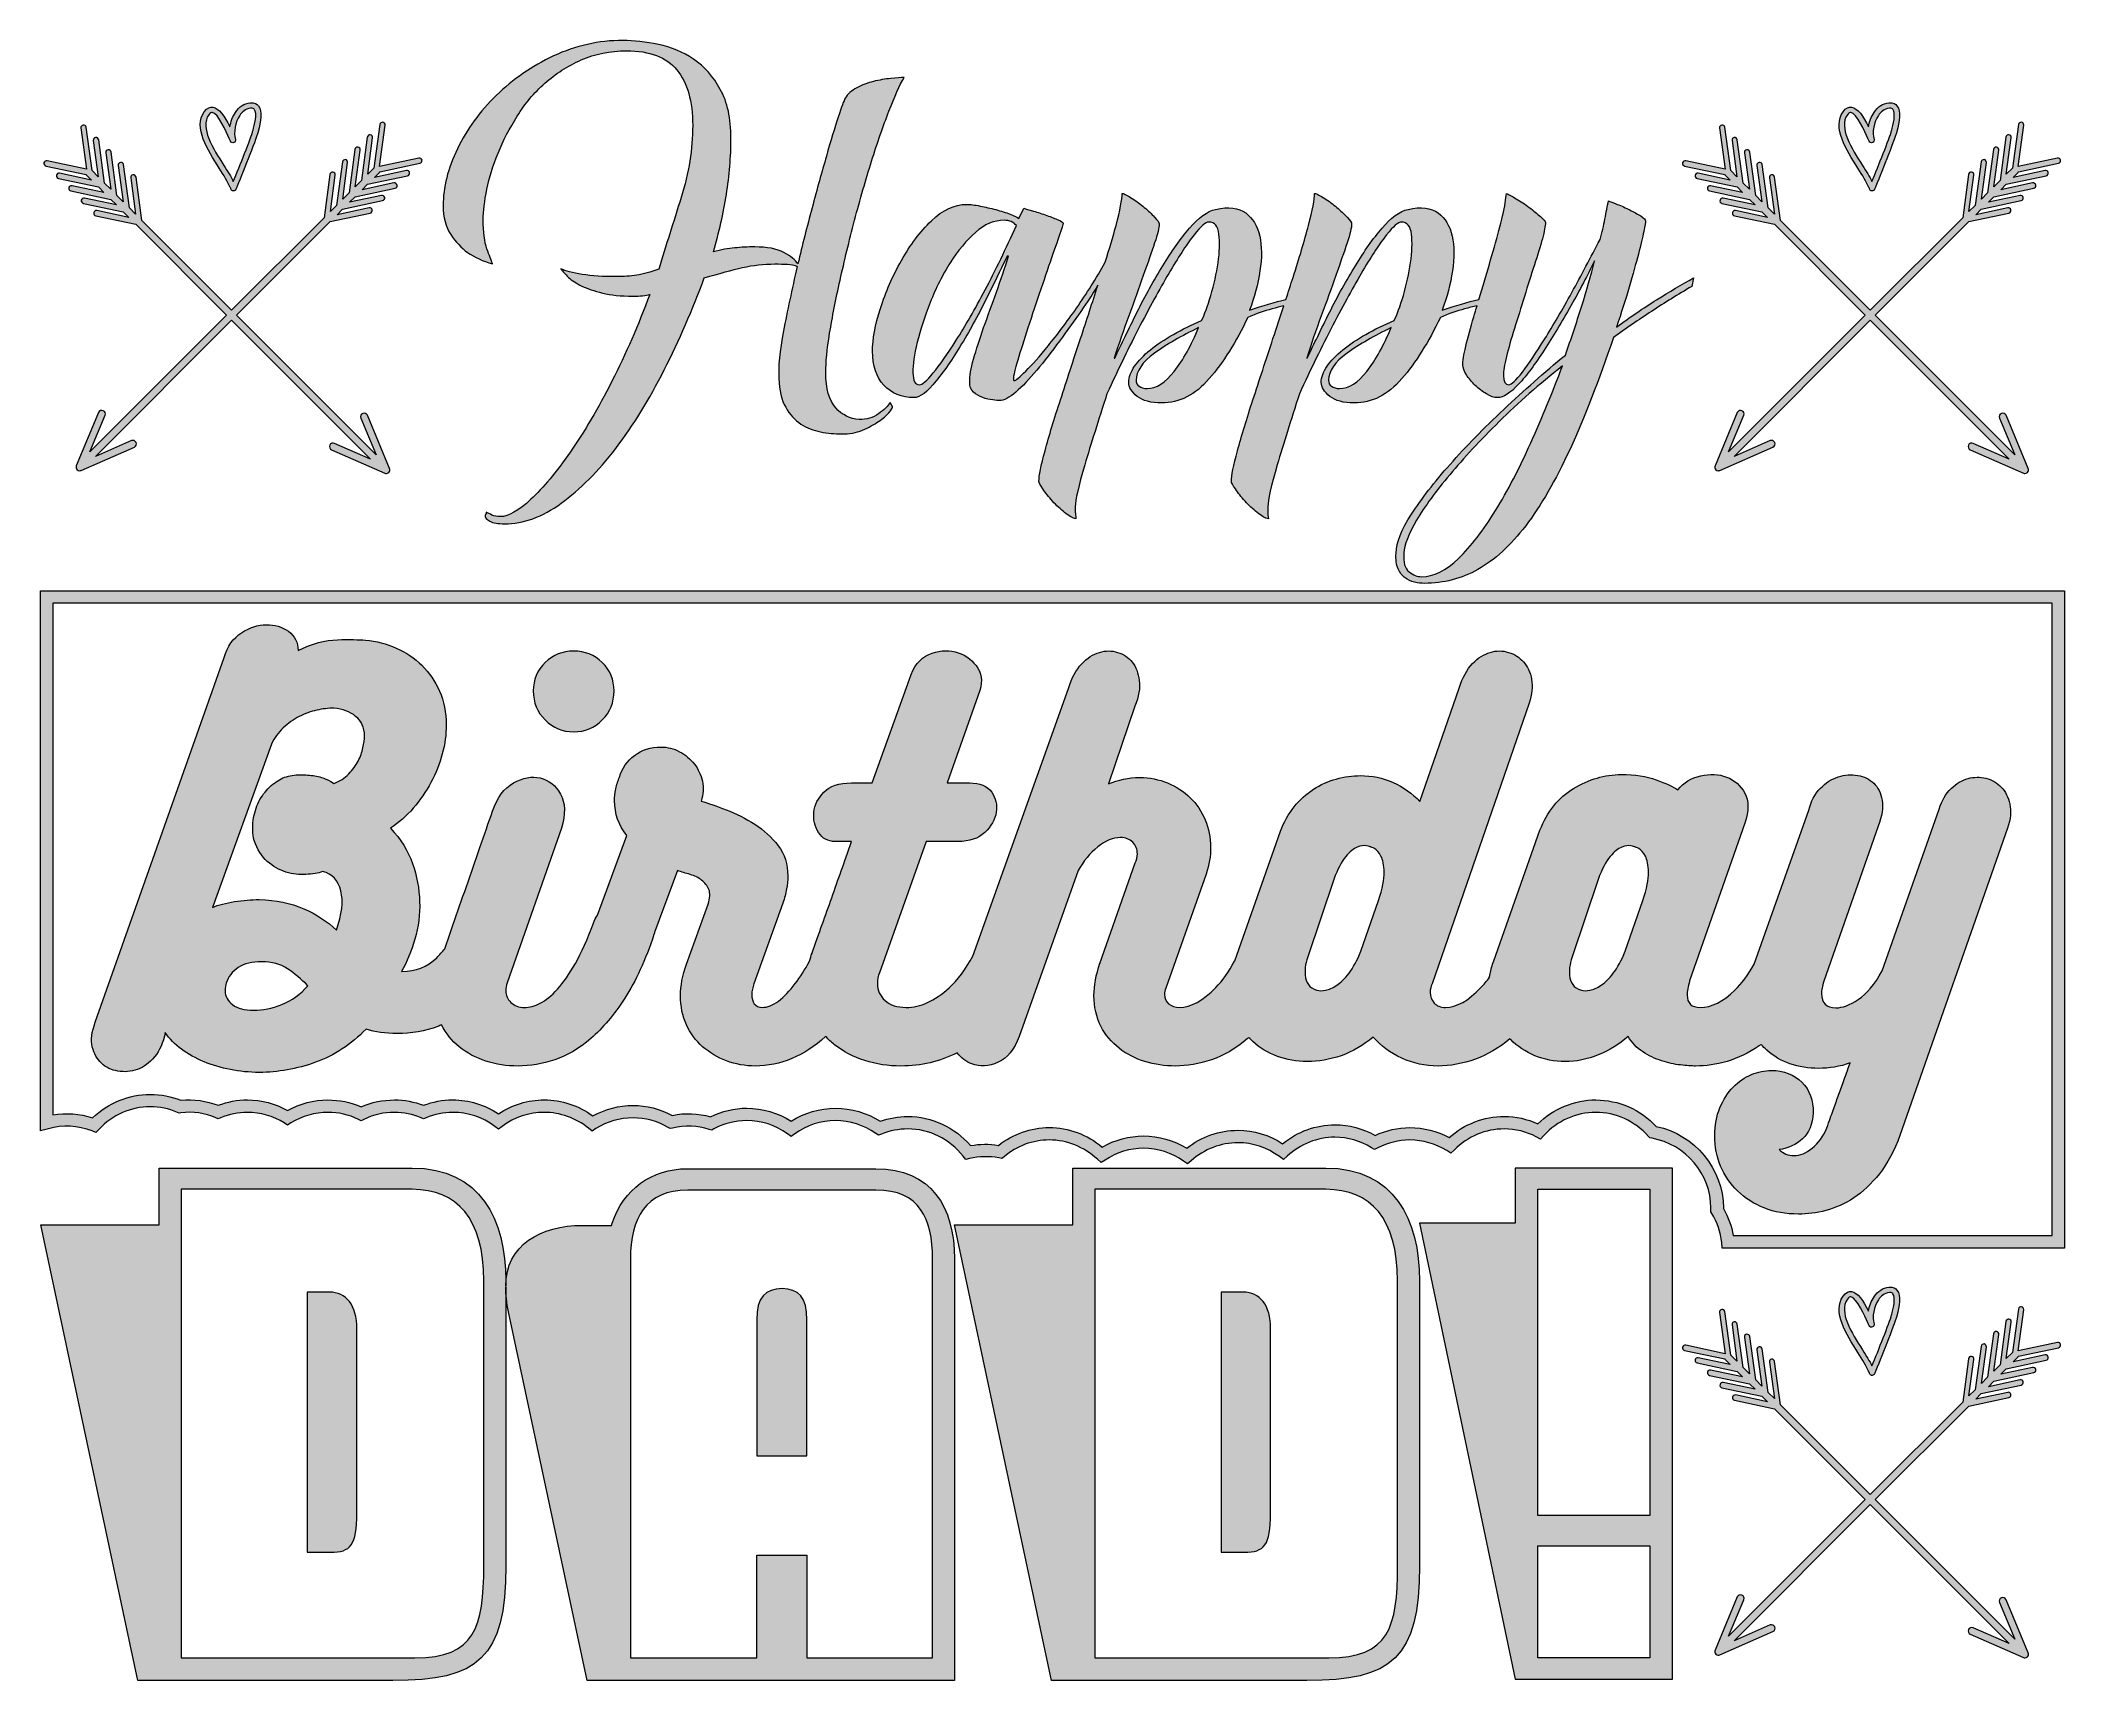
# Model space of a CAD drawing. Header units: inches. Extents: x 0.2 to 14.8, y -14.9 to -3.1.
import ezdxf

# ---------------------------------------------------------------- set-up
doc = ezdxf.new("R2010")
doc.units = ezdxf.units.IN
doc.header["$MEASUREMENT"] = 0
doc.layers.add('Layer 1', color=7, linetype='Continuous')

# ---------------------------------------------------------------- blocks, each defined once
blk = doc.blocks.new('block 2')
at = {"layer": 'Layer 1', "lineweight": 0}
for points, knots in [([(1.548, -4.126), (1.55, -4.13), (1.552, -4.134), (1.556, -4.136), (1.555, -4.144), (1.56, -4.152), (1.567, -4.155), (1.57, -4.156), (1.572, -4.156), (1.575, -4.156), (1.582, -4.156), (1.59, -4.152), (1.593, -4.144), (1.593, -4.144), (1.594, -4.141), (1.594, -4.141), (1.636, -4.039), (1.734, -3.798), (1.753, -3.728), (1.753, -3.728), (1.754, -3.725), (1.754, -3.725), (1.773, -3.655), (1.788, -3.578), (1.755, -3.54), (1.746, -3.528), (1.728, -3.515), (1.696, -3.518), (1.654, -3.522), (1.617, -3.546), (1.589, -3.588), (1.569, -3.618), (1.555, -3.655), (1.549, -3.692), (1.511, -3.615), (1.47, -3.554), (1.425, -3.55), (1.409, -3.548), (1.386, -3.552), (1.364, -3.583), (1.284, -3.696), (1.388, -3.86), (1.472, -3.991), (1.505, -4.043), (1.535, -4.091), (1.548, -4.126)], [0, 0, 0, 0, 1, 1, 1, 2, 2, 2, 3, 3, 3, 4, 4, 4, 5, 5, 5, 6, 6, 6, 7, 7, 7, 8, 8, 8, 9, 9, 9, 10, 10, 10, 11, 11, 11, 12, 12, 12, 13, 13, 13, 14, 14, 14, 15, 15, 15, 15]), ([(1.396, -3.605), (1.407, -3.59), (1.415, -3.588), (1.419, -3.588), (1.42, -3.588), (1.42, -3.588), (1.421, -3.588), (1.465, -3.593), (1.525, -3.731), (1.544, -3.776), (1.548, -3.784), (1.551, -3.791), (1.553, -3.796), (1.557, -3.805), (1.568, -3.81), (1.578, -3.806), (1.587, -3.803), (1.592, -3.792), (1.589, -3.783), (1.574, -3.733), (1.588, -3.658), (1.621, -3.609), (1.636, -3.587), (1.661, -3.56), (1.699, -3.557), (1.716, -3.555), (1.722, -3.56), (1.726, -3.565), (1.75, -3.593), (1.725, -3.685), (1.717, -3.715), (1.717, -3.715), (1.716, -3.718), (1.716, -3.718), (1.7, -3.778), (1.619, -3.978), (1.574, -4.088), (1.558, -4.054), (1.533, -4.015), (1.505, -3.971), (1.427, -3.849), (1.331, -3.697), (1.396, -3.605)], [0, 0, 0, 0, 1, 1, 1, 2, 2, 2, 3, 3, 3, 4, 4, 4, 5, 5, 5, 6, 6, 6, 7, 7, 7, 8, 8, 8, 9, 9, 9, 10, 10, 10, 11, 11, 11, 12, 12, 12, 13, 13, 13, 14, 14, 14, 14])]:
    blk.add_open_spline(points, degree=3, knots=knots, dxfattribs=at)
blk = doc.blocks.new('block 3')
at = {"layer": 'Layer 1', "lineweight": 0}
for points, knots in [([(6.255, -5.007), (6.217, -5.128), (6.198, -5.23), (6.198, -5.316), (6.198, -5.421), (6.226, -5.504), (6.281, -5.562), (6.337, -5.621), (6.409, -5.651), (6.497, -5.651), (6.541, -5.651), (6.595, -5.61), (6.659, -5.53), (6.724, -5.449), (6.789, -5.353), (6.855, -5.242), (6.921, -5.131), (6.982, -5.017), (7.039, -4.901), (7.096, -4.786), (7.141, -4.694), (7.173, -4.627), (7.173, -4.627), (7.182, -4.627), (7.182, -4.627), (7.156, -4.712), (7.126, -4.799), (7.094, -4.888), (7.062, -4.978), (7.031, -5.063), (7.002, -5.145), (6.973, -5.227), (6.948, -5.303), (6.929, -5.372), (6.91, -5.44), (6.901, -5.497), (6.901, -5.541), (6.901, -5.57), (6.91, -5.593), (6.929, -5.611), (6.948, -5.629), (6.97, -5.642), (6.995, -5.651), (7.02, -5.659), (7.044, -5.665), (7.068, -5.668), (7.091, -5.671), (7.107, -5.673), (7.116, -5.673), (7.148, -5.673), (7.188, -5.652), (7.235, -5.611), (7.282, -5.57), (7.332, -5.517), (7.386, -5.453), (7.44, -5.388), (7.495, -5.318), (7.551, -5.242), (7.607, -5.166), (7.658, -5.094), (7.705, -5.027), (7.752, -4.959), (7.791, -4.899), (7.823, -4.847), (7.825, -4.843), (7.827, -4.84), (7.829, -4.837), (7.789, -4.961), (7.747, -5.09), (7.703, -5.224), (7.651, -5.38), (7.603, -5.527), (7.558, -5.666), (7.512, -5.805), (7.475, -5.928), (7.446, -6.035), (7.416, -6.142), (7.402, -6.216), (7.402, -6.257), (7.402, -6.266), (7.411, -6.284), (7.43, -6.312), (7.449, -6.34), (7.473, -6.369), (7.5, -6.4), (7.528, -6.43), (7.558, -6.458), (7.588, -6.483), (7.619, -6.508), (7.646, -6.523), (7.67, -6.529), (7.667, -6.506), (7.665, -6.489), (7.665, -6.479), (7.665, -6.468), (7.665, -6.456), (7.665, -6.441), (7.665, -6.392), (7.688, -6.29), (7.733, -6.138), (7.779, -5.986), (7.832, -5.815), (7.894, -5.624), (7.976, -5.446), (8.056, -5.28), (8.135, -5.128), (8.214, -4.975), (8.287, -4.844), (8.353, -4.732), (8.419, -4.621), (8.476, -4.535), (8.524, -4.473), (8.572, -4.412), (8.608, -4.381), (8.632, -4.381), (8.673, -4.381), (8.697, -4.41), (8.704, -4.469), (8.712, -4.527), (8.709, -4.596), (8.698, -4.675), (8.686, -4.754), (8.668, -4.833), (8.645, -4.912), (8.621, -4.992), (8.6, -5.052), (8.579, -5.093), (8.506, -5.125), (8.438, -5.158), (8.375, -5.194), (8.312, -5.229), (8.256, -5.266), (8.208, -5.306), (8.159, -5.345), (8.121, -5.385), (8.094, -5.424), (8.066, -5.464), (8.052, -5.503), (8.052, -5.541), (8.052, -5.576), (8.072, -5.61), (8.113, -5.642), (8.154, -5.674), (8.213, -5.69), (8.289, -5.69), (8.418, -5.69), (8.533, -5.632), (8.634, -5.514), (8.735, -5.397), (8.828, -5.249), (8.913, -5.071), (8.974, -5.044), (9.033, -5.024), (9.089, -5.009), (9.118, -5.001), (9.146, -4.994), (9.173, -4.987), (9.148, -5.064), (9.122, -5.143), (9.095, -5.224), (9.044, -5.38), (8.996, -5.527), (8.95, -5.666), (8.905, -5.805), (8.868, -5.928), (8.838, -6.035), (8.809, -6.142), (8.794, -6.216), (8.794, -6.257), (8.794, -6.266), (8.804, -6.284), (8.823, -6.312), (8.842, -6.34), (8.865, -6.369), (8.893, -6.4), (8.921, -6.43), (8.95, -6.458), (8.981, -6.483), (9.012, -6.508), (9.039, -6.523), (9.062, -6.529), (9.059, -6.506), (9.058, -6.489), (9.058, -6.479), (9.058, -6.468), (9.058, -6.456), (9.058, -6.441), (9.058, -6.392), (9.081, -6.29), (9.126, -6.138), (9.171, -5.986), (9.225, -5.815), (9.286, -5.624), (9.368, -5.446), (9.449, -5.28), (9.528, -5.128), (9.607, -4.975), (9.68, -4.844), (9.745, -4.732), (9.811, -4.621), (9.868, -4.535), (9.917, -4.473), (9.965, -4.412), (10.001, -4.381), (10.024, -4.381), (10.065, -4.381), (10.09, -4.41), (10.097, -4.469), (10.104, -4.527), (10.102, -4.596), (10.09, -4.675), (10.079, -4.754), (10.061, -4.833), (10.038, -4.912), (10.014, -4.992), (9.992, -5.052), (9.972, -5.093), (9.898, -5.125), (9.83, -5.158), (9.767, -5.194), (9.704, -5.229), (9.649, -5.266), (9.6, -5.306), (9.552, -5.345), (9.514, -5.385), (9.486, -5.424), (9.458, -5.464), (9.444, -5.503), (9.444, -5.541), (9.444, -5.576), (9.465, -5.61), (9.506, -5.642), (9.547, -5.674), (9.606, -5.69), (9.682, -5.69), (9.811, -5.69), (9.926, -5.632), (10.027, -5.514), (10.128, -5.397), (10.221, -5.249), (10.306, -5.071), (10.367, -5.044), (10.426, -5.024), (10.481, -5.009), (10.513, -5.001), (10.542, -4.993), (10.571, -4.986), (10.563, -5.013), (10.555, -5.04), (10.547, -5.066), (10.524, -5.145), (10.505, -5.216), (10.49, -5.279), (10.475, -5.342), (10.468, -5.388), (10.468, -5.418), (10.468, -5.435), (10.477, -5.458), (10.494, -5.486), (10.512, -5.514), (10.533, -5.539), (10.558, -5.563), (10.583, -5.586), (10.61, -5.607), (10.639, -5.624), (10.669, -5.642), (10.695, -5.651), (10.718, -5.651), (10.762, -5.651), (10.814, -5.618), (10.872, -5.554), (10.931, -5.49), (10.992, -5.407), (11.057, -5.308), (11.121, -5.208), (11.186, -5.101), (11.25, -4.987), (11.314, -4.873), (11.372, -4.765), (11.421, -4.662), (11.395, -4.767), (11.364, -4.878), (11.327, -4.994), (11.29, -5.109), (11.252, -5.226), (11.211, -5.343), (11.058, -5.469), (10.91, -5.6), (10.765, -5.736), (10.62, -5.872), (10.49, -6.005), (10.376, -6.134), (10.262, -6.263), (10.169, -6.383), (10.097, -6.494), (10.025, -6.605), (9.988, -6.699), (9.985, -6.775), (9.982, -6.822), (9.987, -6.86), (10, -6.889), (10.013, -6.919), (10.03, -6.941), (10.051, -6.955), (10.071, -6.97), (10.094, -6.98), (10.119, -6.986), (10.144, -6.992), (10.168, -6.995), (10.191, -6.995), (10.329, -6.995), (10.458, -6.961), (10.578, -6.894), (10.698, -6.826), (10.813, -6.721), (10.923, -6.578), (11.033, -6.434), (11.139, -6.249), (11.244, -6.024), (11.347, -5.798), (11.452, -5.529), (11.558, -5.216), (11.648, -5.151), (11.741, -5.088), (11.834, -5.027), (11.928, -4.965), (12.025, -4.905), (12.124, -4.847), (12.124, -4.847), (12.138, -4.785), (12.138, -4.785), (12.053, -4.832), (11.963, -4.885), (11.87, -4.943), (11.776, -5.002), (11.679, -5.068), (11.58, -5.141), (11.615, -5.038), (11.645, -4.942), (11.672, -4.851), (11.698, -4.76), (11.72, -4.681), (11.738, -4.614), (11.755, -4.546), (11.769, -4.491), (11.777, -4.449), (11.786, -4.407), (11.79, -4.381), (11.79, -4.372), (11.79, -4.363), (11.779, -4.352), (11.755, -4.337), (11.732, -4.322), (11.705, -4.308), (11.676, -4.293), (11.647, -4.278), (11.617, -4.265), (11.586, -4.253), (11.555, -4.242), (11.534, -4.233), (11.522, -4.227), (11.514, -4.268), (11.505, -4.312), (11.496, -4.359), (11.487, -4.406), (11.476, -4.456), (11.461, -4.508), (11.394, -4.637), (11.325, -4.765), (11.257, -4.891), (11.188, -5.016), (11.123, -5.128), (11.061, -5.227), (11, -5.325), (10.945, -5.405), (10.899, -5.466), (10.852, -5.528), (10.82, -5.558), (10.802, -5.558), (10.776, -5.558), (10.762, -5.536), (10.762, -5.492), (10.762, -5.46), (10.77, -5.414), (10.784, -5.354), (10.799, -5.294), (10.818, -5.227), (10.841, -5.152), (10.865, -5.077), (10.889, -5), (10.914, -4.919), (10.939, -4.839), (10.963, -4.762), (10.986, -4.691), (11.01, -4.619), (11.029, -4.556), (11.044, -4.502), (11.058, -4.448), (11.066, -4.409), (11.066, -4.385), (11.066, -4.376), (11.054, -4.362), (11.03, -4.341), (11.007, -4.321), (10.98, -4.299), (10.949, -4.275), (10.918, -4.252), (10.887, -4.231), (10.855, -4.212), (10.822, -4.193), (10.799, -4.18), (10.784, -4.174), (10.781, -4.212), (10.772, -4.266), (10.756, -4.335), (10.74, -4.404), (10.72, -4.479), (10.697, -4.561), (10.673, -4.643), (10.648, -4.728), (10.622, -4.816), (10.609, -4.859), (10.596, -4.901), (10.584, -4.942), (10.504, -4.959), (10.416, -4.985), (10.319, -5.018), (10.354, -4.924), (10.379, -4.83), (10.393, -4.735), (10.408, -4.639), (10.407, -4.555), (10.391, -4.482), (10.375, -4.409), (10.341, -4.353), (10.29, -4.315), (10.239, -4.277), (10.166, -4.268), (10.073, -4.289), (10.011, -4.303), (9.948, -4.349), (9.884, -4.425), (9.819, -4.501), (9.755, -4.592), (9.691, -4.697), (9.626, -4.803), (9.564, -4.915), (9.504, -5.035), (9.444, -5.156), (9.39, -5.265), (9.343, -5.365), (9.343, -5.365), (9.339, -5.365), (9.339, -5.365), (9.371, -5.265), (9.406, -5.164), (9.444, -5.06), (9.483, -4.956), (9.518, -4.858), (9.55, -4.767), (9.582, -4.677), (9.609, -4.598), (9.631, -4.532), (9.653, -4.467), (9.664, -4.42), (9.664, -4.394), (9.664, -4.385), (9.653, -4.369), (9.631, -4.346), (9.609, -4.322), (9.584, -4.299), (9.557, -4.275), (9.529, -4.252), (9.499, -4.23), (9.469, -4.21), (9.438, -4.189), (9.414, -4.177), (9.396, -4.174), (9.396, -4.218), (9.381, -4.295), (9.352, -4.405), (9.323, -4.515), (9.286, -4.64), (9.24, -4.781), (9.223, -4.833), (9.206, -4.888), (9.188, -4.942), (9.109, -4.96), (9.022, -4.985), (8.926, -5.018), (8.961, -4.924), (8.986, -4.83), (9.001, -4.735), (9.015, -4.639), (9.015, -4.555), (8.999, -4.482), (8.982, -4.409), (8.949, -4.353), (8.898, -4.315), (8.846, -4.277), (8.774, -4.268), (8.68, -4.289), (8.619, -4.303), (8.556, -4.349), (8.491, -4.425), (8.427, -4.501), (8.362, -4.592), (8.298, -4.697), (8.233, -4.803), (8.171, -4.915), (8.111, -5.035), (8.051, -5.156), (7.998, -5.265), (7.951, -5.365), (7.951, -5.365), (7.946, -5.365), (7.946, -5.365), (7.979, -5.265), (8.014, -5.164), (8.052, -5.06), (8.09, -4.956), (8.125, -4.858), (8.157, -4.767), (8.189, -4.677), (8.217, -4.598), (8.239, -4.532), (8.261, -4.467), (8.272, -4.42), (8.272, -4.394), (8.272, -4.385), (8.261, -4.369), (8.239, -4.346), (8.217, -4.322), (8.192, -4.299), (8.164, -4.275), (8.136, -4.252), (8.107, -4.23), (8.076, -4.21), (8.045, -4.189), (8.021, -4.177), (8.004, -4.174), (8.004, -4.218), (7.989, -4.295), (7.96, -4.405), (7.938, -4.485), (7.912, -4.574), (7.882, -4.671), (7.816, -4.789), (7.746, -4.9), (7.674, -5.003), (7.601, -5.107), (7.533, -5.197), (7.47, -5.275), (7.407, -5.353), (7.353, -5.414), (7.307, -5.459), (7.262, -5.505), (7.233, -5.528), (7.222, -5.528), (7.213, -5.528), (7.216, -5.5), (7.23, -5.446), (7.245, -5.392), (7.265, -5.323), (7.292, -5.241), (7.318, -5.159), (7.347, -5.069), (7.38, -4.972), (7.412, -4.875), (7.443, -4.785), (7.472, -4.701), (7.501, -4.617), (7.526, -4.546), (7.547, -4.487), (7.567, -4.428), (7.577, -4.396), (7.577, -4.39), (7.577, -4.384), (7.566, -4.376), (7.542, -4.366), (7.519, -4.356), (7.491, -4.345), (7.459, -4.333), (7.427, -4.321), (7.394, -4.311), (7.362, -4.302), (7.33, -4.293), (7.306, -4.286), (7.292, -4.28), (7.292, -4.28), (7.257, -4.355), (7.257, -4.355), (7.245, -4.346), (7.224, -4.336), (7.193, -4.324), (7.162, -4.312), (7.128, -4.301), (7.09, -4.291), (7.052, -4.281), (7.014, -4.272), (6.976, -4.265), (6.937, -4.257), (6.905, -4.253), (6.879, -4.253), (6.791, -4.253), (6.706, -4.293), (6.624, -4.372), (6.542, -4.452), (6.47, -4.547), (6.407, -4.659), (6.344, -4.771), (6.293, -4.887), (6.255, -5.007)], [0, 0, 0, 0, 1, 1, 1, 2, 2, 2, 3, 3, 3, 4, 4, 4, 5, 5, 5, 6, 6, 6, 7, 7, 7, 8, 8, 8, 9, 9, 9, 10, 10, 10, 11, 11, 11, 12, 12, 12, 13, 13, 13, 14, 14, 14, 15, 15, 15, 16, 16, 16, 17, 17, 17, 18, 18, 18, 19, 19, 19, 20, 20, 20, 21, 21, 21, 22, 22, 22, 23, 23, 23, 24, 24, 24, 25, 25, 25, 26, 26, 26, 27, 27, 27, 28, 28, 28, 29, 29, 29, 30, 30, 30, 31, 31, 31, 32, 32, 32, 33, 33, 33, 34, 34, 34, 35, 35, 35, 36, 36, 36, 37, 37, 37, 38, 38, 38, 39, 39, 39, 40, 40, 40, 41, 41, 41, 42, 42, 42, 43, 43, 43, 44, 44, 44, 45, 45, 45, 46, 46, 46, 47, 47, 47, 48, 48, 48, 49, 49, 49, 50, 50, 50, 51, 51, 51, 52, 52, 52, 53, 53, 53, 54, 54, 54, 55, 55, 55, 56, 56, 56, 57, 57, 57, 58, 58, 58, 59, 59, 59, 60, 60, 60, 61, 61, 61, 62, 62, 62, 63, 63, 63, 64, 64, 64, 65, 65, 65, 66, 66, 66, 67, 67, 67, 68, 68, 68, 69, 69, 69, 70, 70, 70, 71, 71, 71, 72, 72, 72, 73, 73, 73, 74, 74, 74, 75, 75, 75, 76, 76, 76, 77, 77, 77, 78, 78, 78, 79, 79, 79, 80, 80, 80, 81, 81, 81, 82, 82, 82, 83, 83, 83, 84, 84, 84, 85, 85, 85, 86, 86, 86, 87, 87, 87, 88, 88, 88, 89, 89, 89, 90, 90, 90, 91, 91, 91, 92, 92, 92, 93, 93, 93, 94, 94, 94, 95, 95, 95, 96, 96, 96, 97, 97, 97, 98, 98, 98, 99, 99, 99, 100, 100, 100, 101, 101, 101, 102, 102, 102, 103, 103, 103, 104, 104, 104, 105, 105, 105, 106, 106, 106, 107, 107, 107, 108, 108, 108, 109, 109, 109, 110, 110, 110, 111, 111, 111, 112, 112, 112, 113, 113, 113, 114, 114, 114, 115, 115, 115, 116, 116, 116, 117, 117, 117, 118, 118, 118, 119, 119, 119, 120, 120, 120, 121, 121, 121, 122, 122, 122, 123, 123, 123, 124, 124, 124, 125, 125, 125, 126, 126, 126, 127, 127, 127, 128, 128, 128, 129, 129, 129, 130, 130, 130, 131, 131, 131, 132, 132, 132, 133, 133, 133, 134, 134, 134, 135, 135, 135, 136, 136, 136, 137, 137, 137, 138, 138, 138, 139, 139, 139, 140, 140, 140, 141, 141, 141, 142, 142, 142, 143, 143, 143, 144, 144, 144, 145, 145, 145, 146, 146, 146, 147, 147, 147, 148, 148, 148, 149, 149, 149, 150, 150, 150, 151, 151, 151, 152, 152, 152, 153, 153, 153, 154, 154, 154, 155, 155, 155, 156, 156, 156, 157, 157, 157, 158, 158, 158, 159, 159, 159, 160, 160, 160, 161, 161, 161, 162, 162, 162, 163, 163, 163, 164, 164, 164, 165, 165, 165, 166, 166, 166, 167, 167, 167, 168, 168, 168, 169, 169, 169, 170, 170, 170, 171, 171, 171, 172, 172, 172, 173, 173, 173, 174, 174, 174, 175, 175, 175, 176, 176, 176, 177, 177, 177, 178, 178, 178, 179, 179, 179, 180, 180, 180, 181, 181, 181, 182, 182, 182, 183, 183, 183, 184, 184, 184, 185, 185, 185, 186, 186, 186, 187, 187, 187, 188, 188, 188, 189, 189, 189, 190, 190, 190, 191, 191, 191, 192, 192, 192, 193, 193, 193, 194, 194, 194, 195, 195, 195, 196, 196, 196, 197, 197, 197, 198, 198, 198, 199, 199, 199, 200, 200, 200, 201, 201, 201, 202, 202, 202, 203, 203, 203, 204, 204, 204, 204]), ([(6.521, -5.251), (6.543, -5.163), (6.574, -5.067), (6.615, -4.963), (6.656, -4.859), (6.705, -4.763), (6.76, -4.675), (6.816, -4.587), (6.877, -4.514), (6.943, -4.456), (7.008, -4.397), (7.078, -4.368), (7.151, -4.368), (7.189, -4.368), (7.219, -4.381), (7.239, -4.407), (7.163, -4.574), (7.088, -4.729), (7.013, -4.871), (6.938, -5.013), (6.869, -5.134), (6.804, -5.235), (6.74, -5.336), (6.684, -5.416), (6.637, -5.473), (6.59, -5.53), (6.557, -5.558), (6.536, -5.558), (6.507, -5.558), (6.491, -5.529), (6.49, -5.47), (6.489, -5.412), (6.499, -5.339), (6.521, -5.251)], [0, 0, 0, 0, 1, 1, 1, 2, 2, 2, 3, 3, 3, 4, 4, 4, 5, 5, 5, 6, 6, 6, 7, 7, 7, 8, 8, 8, 9, 9, 9, 10, 10, 10, 11, 11, 11, 11]), ([(8.381, -5.461), (8.317, -5.543), (8.251, -5.585), (8.184, -5.585), (8.16, -5.585), (8.141, -5.58), (8.127, -5.569), (8.112, -5.559), (8.105, -5.544), (8.105, -5.524), (8.105, -5.46), (8.149, -5.395), (8.239, -5.33), (8.328, -5.265), (8.434, -5.203), (8.557, -5.145), (8.504, -5.273), (8.446, -5.378), (8.381, -5.461)], [0, 0, 0, 0, 1, 1, 1, 2, 2, 2, 3, 3, 3, 4, 4, 4, 5, 5, 5, 6, 6, 6, 6]), ([(9.774, -5.461), (9.71, -5.543), (9.644, -5.585), (9.576, -5.585), (9.553, -5.585), (9.534, -5.58), (9.519, -5.569), (9.504, -5.559), (9.497, -5.544), (9.497, -5.524), (9.497, -5.46), (9.542, -5.395), (9.631, -5.33), (9.721, -5.265), (9.827, -5.203), (9.95, -5.145), (9.897, -5.273), (9.838, -5.378), (9.774, -5.461)], [0, 0, 0, 0, 1, 1, 1, 2, 2, 2, 3, 3, 3, 4, 4, 4, 5, 5, 5, 6, 6, 6, 6]), ([(10.96, -5.978), (10.878, -6.161), (10.793, -6.324), (10.705, -6.468), (10.617, -6.611), (10.528, -6.727), (10.437, -6.815), (10.347, -6.903), (10.257, -6.947), (10.169, -6.947), (10.14, -6.947), (10.11, -6.935), (10.079, -6.911), (10.049, -6.888), (10.036, -6.843), (10.042, -6.775), (10.045, -6.717), (10.076, -6.638), (10.134, -6.538), (10.193, -6.438), (10.273, -6.329), (10.374, -6.209), (10.475, -6.088), (10.594, -5.96), (10.732, -5.824), (10.869, -5.688), (11.022, -5.554), (11.189, -5.422), (11.118, -5.61), (11.042, -5.795), (10.96, -5.978)], [0, 0, 0, 0, 1, 1, 1, 2, 2, 2, 3, 3, 3, 4, 4, 4, 5, 5, 5, 6, 6, 6, 7, 7, 7, 8, 8, 8, 9, 9, 9, 10, 10, 10, 10])]:
    blk.add_open_spline(points, degree=3, knots=knots, dxfattribs=at)
blk = doc.blocks.new('block 4')
at = {"layer": 'Layer 1', "lineweight": 0}
for points, knots in [([(13.402, -4.126), (13.404, -4.13), (13.406, -4.134), (13.41, -4.136), (13.409, -4.144), (13.414, -4.152), (13.422, -4.155), (13.424, -4.156), (13.427, -4.156), (13.429, -4.156), (13.437, -4.156), (13.444, -4.152), (13.447, -4.144), (13.447, -4.144), (13.448, -4.141), (13.448, -4.141), (13.49, -4.039), (13.588, -3.798), (13.607, -3.728), (13.607, -3.728), (13.608, -3.725), (13.608, -3.725), (13.627, -3.655), (13.642, -3.578), (13.609, -3.54), (13.6, -3.528), (13.582, -3.515), (13.55, -3.518), (13.508, -3.522), (13.471, -3.546), (13.443, -3.588), (13.423, -3.618), (13.409, -3.655), (13.403, -3.692), (13.365, -3.615), (13.325, -3.554), (13.279, -3.55), (13.263, -3.548), (13.24, -3.552), (13.219, -3.583), (13.139, -3.696), (13.243, -3.86), (13.326, -3.991), (13.359, -4.043), (13.39, -4.091), (13.402, -4.126)], [0, 0, 0, 0, 1, 1, 1, 2, 2, 2, 3, 3, 3, 4, 4, 4, 5, 5, 5, 6, 6, 6, 7, 7, 7, 8, 8, 8, 9, 9, 9, 10, 10, 10, 11, 11, 11, 12, 12, 12, 13, 13, 13, 14, 14, 14, 15, 15, 15, 15]), ([(13.25, -3.605), (13.261, -3.59), (13.269, -3.588), (13.273, -3.588), (13.274, -3.588), (13.274, -3.588), (13.275, -3.588), (13.319, -3.593), (13.379, -3.731), (13.399, -3.776), (13.402, -3.784), (13.405, -3.791), (13.407, -3.796), (13.412, -3.805), (13.422, -3.81), (13.432, -3.806), (13.441, -3.803), (13.446, -3.792), (13.443, -3.783), (13.428, -3.733), (13.442, -3.658), (13.475, -3.609), (13.49, -3.587), (13.516, -3.56), (13.554, -3.557), (13.57, -3.555), (13.577, -3.56), (13.58, -3.565), (13.604, -3.593), (13.579, -3.685), (13.571, -3.715), (13.571, -3.715), (13.57, -3.718), (13.57, -3.718), (13.554, -3.778), (13.473, -3.978), (13.428, -4.088), (13.412, -4.054), (13.387, -4.015), (13.359, -3.971), (13.281, -3.849), (13.185, -3.697), (13.25, -3.605)], [0, 0, 0, 0, 1, 1, 1, 2, 2, 2, 3, 3, 3, 4, 4, 4, 5, 5, 5, 6, 6, 6, 7, 7, 7, 8, 8, 8, 9, 9, 9, 10, 10, 10, 11, 11, 11, 12, 12, 12, 13, 13, 13, 14, 14, 14, 14])]:
    blk.add_open_spline(points, degree=3, knots=knots, dxfattribs=at)
blk = doc.blocks.new('block 5')
at = {"layer": 'Layer 1', "lineweight": 0}
for points, knots in [([(9.478, -11.225), (9.478, -11.225), (7.647, -11.225), (7.647, -11.225), (7.647, -11.225), (7.647, -11.635), (7.647, -11.635), (7.647, -11.635), (6.791, -11.635), (6.791, -11.635), (6.791, -11.635), (7.493, -14.933), (7.493, -14.933), (7.493, -14.933), (9.339, -14.933), (9.339, -14.933), (9.955, -14.933), (10.155, -14.774), (10.155, -14.102), (10.155, -14.102), (10.155, -12.04), (10.155, -12.04), (10.155, -11.599), (9.97, -11.225), (9.478, -11.225)], [0, 0, 0, 0, 1, 1, 1, 2, 2, 2, 3, 3, 3, 4, 4, 4, 5, 5, 5, 6, 6, 6, 7, 7, 7, 8, 8, 8, 8]), ([(9.996, -14.102), (9.996, -14.548), (9.934, -14.769), (9.498, -14.769), (9.498, -14.769), (7.806, -14.769), (7.806, -14.769), (7.806, -14.769), (7.806, -11.379), (7.806, -11.379), (7.806, -11.379), (9.478, -11.379), (9.478, -11.379), (9.801, -11.379), (9.996, -11.589), (9.996, -12.04), (9.996, -12.04), (9.996, -14.102), (9.996, -14.102)], [0, 0, 0, 0, 1, 1, 1, 2, 2, 2, 3, 3, 3, 4, 4, 4, 5, 5, 5, 6, 6, 6, 6])]:
    blk.add_open_spline(points, degree=3, knots=knots, dxfattribs=at)
blk = doc.blocks.new('block 6')
at = {"layer": 'Layer 1', "lineweight": 0}
for points, knots in [([(13.41, -12.705), (13.409, -12.713), (13.414, -12.721), (13.422, -12.724), (13.424, -12.725), (13.427, -12.725), (13.429, -12.725), (13.437, -12.725), (13.444, -12.721), (13.447, -12.713), (13.447, -12.713), (13.448, -12.71), (13.448, -12.71), (13.49, -12.608), (13.588, -12.367), (13.607, -12.297), (13.607, -12.297), (13.608, -12.294), (13.608, -12.294), (13.627, -12.224), (13.642, -12.148), (13.609, -12.109), (13.6, -12.097), (13.582, -12.084), (13.55, -12.087), (13.508, -12.091), (13.471, -12.115), (13.443, -12.157), (13.423, -12.187), (13.409, -12.224), (13.403, -12.261), (13.365, -12.184), (13.325, -12.124), (13.279, -12.119), (13.263, -12.117), (13.24, -12.122), (13.219, -12.152), (13.139, -12.265), (13.243, -12.429), (13.326, -12.56), (13.359, -12.612), (13.39, -12.66), (13.402, -12.695), (13.404, -12.699), (13.406, -12.703), (13.41, -12.705)], [0, 0, 0, 0, 1, 1, 1, 2, 2, 2, 3, 3, 3, 4, 4, 4, 5, 5, 5, 6, 6, 6, 7, 7, 7, 8, 8, 8, 9, 9, 9, 10, 10, 10, 11, 11, 11, 12, 12, 12, 13, 13, 13, 14, 14, 14, 15, 15, 15, 15]), ([(13.25, -12.174), (13.261, -12.159), (13.269, -12.157), (13.273, -12.157), (13.274, -12.157), (13.274, -12.157), (13.275, -12.157), (13.319, -12.162), (13.379, -12.3), (13.399, -12.345), (13.402, -12.353), (13.405, -12.36), (13.407, -12.365), (13.412, -12.375), (13.422, -12.379), (13.432, -12.375), (13.441, -12.372), (13.446, -12.361), (13.443, -12.352), (13.428, -12.302), (13.442, -12.227), (13.475, -12.178), (13.49, -12.156), (13.516, -12.129), (13.554, -12.126), (13.57, -12.124), (13.577, -12.13), (13.58, -12.134), (13.604, -12.162), (13.579, -12.254), (13.571, -12.284), (13.571, -12.284), (13.57, -12.287), (13.57, -12.287), (13.554, -12.347), (13.473, -12.547), (13.428, -12.657), (13.412, -12.623), (13.387, -12.584), (13.359, -12.54), (13.281, -12.418), (13.185, -12.266), (13.25, -12.174)], [0, 0, 0, 0, 1, 1, 1, 2, 2, 2, 3, 3, 3, 4, 4, 4, 5, 5, 5, 6, 6, 6, 7, 7, 7, 8, 8, 8, 9, 9, 9, 10, 10, 10, 11, 11, 11, 12, 12, 12, 13, 13, 13, 14, 14, 14, 14])]:
    blk.add_open_spline(points, degree=3, knots=knots, dxfattribs=at)
blk = doc.blocks.new('block 7')
at = {"layer": 'Layer 1', "lineweight": 0}
for points, knots in [([(0.179, -7.049), (0.179, -7.049), (0.179, -10.957), (0.179, -10.957), (0.179, -10.957), (0.236, -10.941), (0.236, -10.941), (0.34, -10.911), (0.45, -10.917), (0.552, -10.956), (0.552, -10.956), (0.58, -10.967), (0.58, -10.967), (0.58, -10.967), (0.601, -10.945), (0.601, -10.945), (0.699, -10.841), (0.834, -10.781), (0.973, -10.781), (1.041, -10.781), (1.108, -10.795), (1.171, -10.822), (1.171, -10.822), (1.182, -10.827), (1.182, -10.827), (1.182, -10.827), (1.194, -10.825), (1.194, -10.825), (1.283, -10.814), (1.367, -10.827), (1.448, -10.861), (1.448, -10.861), (1.465, -10.868), (1.465, -10.868), (1.465, -10.868), (1.482, -10.861), (1.482, -10.861), (1.544, -10.835), (1.609, -10.822), (1.676, -10.822), (1.77, -10.822), (1.862, -10.848), (1.943, -10.899), (1.943, -10.899), (1.967, -10.914), (1.967, -10.914), (1.967, -10.914), (1.991, -10.899), (1.991, -10.899), (2.072, -10.848), (2.164, -10.822), (2.258, -10.822), (2.335, -10.822), (2.409, -10.839), (2.479, -10.873), (2.479, -10.873), (2.499, -10.883), (2.499, -10.883), (2.499, -10.883), (2.518, -10.873), (2.518, -10.873), (2.588, -10.839), (2.663, -10.822), (2.74, -10.822), (2.806, -10.822), (2.871, -10.835), (2.933, -10.861), (2.933, -10.861), (2.95, -10.868), (2.95, -10.868), (2.95, -10.868), (2.968, -10.861), (2.968, -10.861), (3.03, -10.835), (3.095, -10.822), (3.161, -10.822), (3.271, -10.822), (3.376, -10.857), (3.465, -10.924), (3.465, -10.924), (3.492, -10.944), (3.492, -10.944), (3.492, -10.944), (3.519, -10.924), (3.519, -10.924), (3.609, -10.857), (3.714, -10.822), (3.823, -10.822), (3.938, -10.822), (4.052, -10.863), (4.144, -10.937), (4.144, -10.937), (4.169, -10.958), (4.169, -10.958), (4.169, -10.958), (4.196, -10.94), (4.196, -10.94), (4.278, -10.889), (4.371, -10.862), (4.466, -10.862), (4.554, -10.862), (4.641, -10.886), (4.719, -10.931), (4.719, -10.931), (4.734, -10.94), (4.734, -10.94), (4.734, -10.94), (4.752, -10.936), (4.752, -10.936), (4.841, -10.914), (4.931, -10.918), (5.017, -10.945), (5.017, -10.945), (5.035, -10.951), (5.035, -10.951), (5.035, -10.951), (5.051, -10.942), (5.051, -10.942), (5.125, -10.902), (5.207, -10.882), (5.288, -10.882), (5.394, -10.882), (5.496, -10.915), (5.583, -10.978), (5.583, -10.978), (5.61, -10.996), (5.61, -10.996), (5.61, -10.996), (5.636, -10.978), (5.636, -10.978), (5.723, -10.915), (5.825, -10.882), (5.931, -10.882), (6.034, -10.882), (6.135, -10.914), (6.221, -10.974), (6.221, -10.974), (6.241, -10.988), (6.241, -10.988), (6.241, -10.988), (6.264, -10.979), (6.264, -10.979), (6.324, -10.955), (6.388, -10.942), (6.453, -10.942), (6.609, -10.942), (6.755, -11.014), (6.854, -11.14), (6.854, -11.14), (6.872, -11.163), (6.872, -11.163), (6.872, -11.163), (6.9, -11.156), (6.9, -11.156), (6.97, -11.14), (7.042, -11.138), (7.112, -11.152), (7.112, -11.152), (7.133, -11.157), (7.133, -11.157), (7.133, -11.157), (7.15, -11.143), (7.15, -11.143), (7.242, -11.065), (7.358, -11.022), (7.476, -11.022), (7.605, -11.022), (7.728, -11.072), (7.825, -11.162), (7.825, -11.162), (7.851, -11.186), (7.851, -11.186), (7.851, -11.186), (7.88, -11.167), (7.88, -11.167), (7.964, -11.112), (8.06, -11.082), (8.158, -11.082), (8.262, -11.082), (8.362, -11.114), (8.448, -11.175), (8.448, -11.175), (8.477, -11.195), (8.477, -11.195), (8.477, -11.195), (8.504, -11.172), (8.504, -11.172), (8.598, -11.088), (8.718, -11.042), (8.841, -11.042), (8.949, -11.042), (9.052, -11.077), (9.141, -11.142), (9.141, -11.142), (9.171, -11.164), (9.171, -11.164), (9.171, -11.164), (9.198, -11.139), (9.198, -11.139), (9.294, -11.051), (9.416, -11.002), (9.543, -11.002), (9.636, -11.002), (9.728, -11.028), (9.808, -11.078), (9.808, -11.078), (9.83, -11.091), (9.83, -11.091), (9.83, -11.091), (9.853, -11.08), (9.853, -11.08), (9.926, -11.042), (10.004, -11.022), (10.085, -11.022), (10.179, -11.022), (10.271, -11.049), (10.352, -11.099), (10.352, -11.099), (10.382, -11.118), (10.382, -11.118), (10.382, -11.118), (10.407, -11.093), (10.407, -11.093), (10.505, -10.996), (10.633, -10.942), (10.768, -10.942), (10.849, -10.942), (10.927, -10.961), (11, -10.999), (11, -10.999), (11.03, -11.015), (11.03, -11.015), (11.03, -11.015), (11.054, -10.99), (11.054, -10.99), (11.152, -10.883), (11.289, -10.822), (11.43, -10.822), (11.574, -10.822), (11.713, -10.885), (11.812, -10.996), (11.812, -10.996), (11.822, -11.007), (11.822, -11.007), (11.822, -11.007), (11.837, -11.01), (11.837, -11.01), (12.08, -11.053), (12.263, -11.27), (12.263, -11.514), (12.263, -11.518), (12.263, -11.521), (12.263, -11.524), (12.263, -11.524), (12.263, -11.542), (12.263, -11.542), (12.263, -11.542), (12.269, -11.553), (12.269, -11.553), (12.309, -11.619), (12.333, -11.689), (12.341, -11.764), (12.341, -11.764), (12.345, -11.804), (12.345, -11.804), (12.345, -11.804), (14.821, -11.804), (14.821, -11.804), (14.821, -11.804), (14.821, -7.049), (14.821, -7.049), (14.821, -7.049), (0.179, -7.049), (0.179, -7.049)], [0, 0, 0, 0, 1, 1, 1, 2, 2, 2, 3, 3, 3, 4, 4, 4, 5, 5, 5, 6, 6, 6, 7, 7, 7, 8, 8, 8, 9, 9, 9, 10, 10, 10, 11, 11, 11, 12, 12, 12, 13, 13, 13, 14, 14, 14, 15, 15, 15, 16, 16, 16, 17, 17, 17, 18, 18, 18, 19, 19, 19, 20, 20, 20, 21, 21, 21, 22, 22, 22, 23, 23, 23, 24, 24, 24, 25, 25, 25, 26, 26, 26, 27, 27, 27, 28, 28, 28, 29, 29, 29, 30, 30, 30, 31, 31, 31, 32, 32, 32, 33, 33, 33, 34, 34, 34, 35, 35, 35, 36, 36, 36, 37, 37, 37, 38, 38, 38, 39, 39, 39, 40, 40, 40, 41, 41, 41, 42, 42, 42, 43, 43, 43, 44, 44, 44, 45, 45, 45, 46, 46, 46, 47, 47, 47, 48, 48, 48, 49, 49, 49, 50, 50, 50, 51, 51, 51, 52, 52, 52, 53, 53, 53, 54, 54, 54, 55, 55, 55, 56, 56, 56, 57, 57, 57, 58, 58, 58, 59, 59, 59, 60, 60, 60, 61, 61, 61, 62, 62, 62, 63, 63, 63, 64, 64, 64, 65, 65, 65, 66, 66, 66, 67, 67, 67, 68, 68, 68, 69, 69, 69, 70, 70, 70, 71, 71, 71, 72, 72, 72, 73, 73, 73, 74, 74, 74, 75, 75, 75, 76, 76, 76, 77, 77, 77, 78, 78, 78, 79, 79, 79, 80, 80, 80, 81, 81, 81, 82, 82, 82, 83, 83, 83, 84, 84, 84, 85, 85, 85, 86, 86, 86, 87, 87, 87, 88, 88, 88, 89, 89, 89, 90, 90, 90, 91, 91, 91, 91]), ([(14.731, -11.714), (14.731, -11.714), (12.425, -11.714), (12.425, -11.714), (12.413, -11.645), (12.389, -11.58), (12.353, -11.518), (12.353, -11.517), (12.353, -11.516), (12.353, -11.514), (12.353, -11.232), (12.146, -10.981), (11.868, -10.924), (11.754, -10.802), (11.595, -10.732), (11.43, -10.732), (11.275, -10.732), (11.124, -10.794), (11.011, -10.905), (10.934, -10.87), (10.851, -10.852), (10.768, -10.852), (10.621, -10.852), (10.48, -10.906), (10.369, -11.005), (10.282, -10.958), (10.184, -10.932), (10.085, -10.932), (9.999, -10.932), (9.913, -10.952), (9.834, -10.989), (9.745, -10.939), (9.645, -10.912), (9.543, -10.912), (9.406, -10.912), (9.272, -10.961), (9.165, -11.049), (9.067, -10.986), (8.956, -10.952), (8.841, -10.952), (8.707, -10.952), (8.577, -10.998), (8.471, -11.082), (8.376, -11.023), (8.269, -10.993), (8.158, -10.993), (8.054, -10.993), (7.951, -11.021), (7.86, -11.074), (7.751, -10.982), (7.616, -10.932), (7.476, -10.932), (7.344, -10.932), (7.215, -10.978), (7.109, -11.061), (7.042, -11.05), (6.974, -11.05), (6.907, -11.063), (6.791, -10.929), (6.627, -10.852), (6.453, -10.852), (6.384, -10.852), (6.317, -10.864), (6.253, -10.887), (6.155, -10.825), (6.045, -10.792), (5.931, -10.792), (5.817, -10.792), (5.706, -10.825), (5.61, -10.887), (5.513, -10.825), (5.402, -10.792), (5.288, -10.792), (5.198, -10.792), (5.108, -10.813), (5.026, -10.854), (4.936, -10.829), (4.841, -10.825), (4.749, -10.844), (4.661, -10.797), (4.564, -10.772), (4.466, -10.772), (4.364, -10.772), (4.265, -10.798), (4.175, -10.848), (4.073, -10.773), (3.949, -10.732), (3.823, -10.732), (3.705, -10.732), (3.591, -10.767), (3.492, -10.833), (3.393, -10.767), (3.279, -10.732), (3.161, -10.732), (3.089, -10.732), (3.018, -10.745), (2.95, -10.771), (2.883, -10.745), (2.812, -10.732), (2.74, -10.732), (2.656, -10.732), (2.575, -10.749), (2.499, -10.783), (2.422, -10.749), (2.341, -10.732), (2.258, -10.732), (2.156, -10.732), (2.056, -10.758), (1.967, -10.809), (1.877, -10.758), (1.777, -10.732), (1.676, -10.732), (1.604, -10.732), (1.533, -10.745), (1.465, -10.771), (1.379, -10.738), (1.289, -10.725), (1.195, -10.735), (1.124, -10.706), (1.05, -10.692), (0.973, -10.692), (0.819, -10.692), (0.669, -10.754), (0.556, -10.862), (0.463, -10.831), (0.365, -10.824), (0.269, -10.841), (0.269, -10.841), (0.269, -7.139), (0.269, -7.139), (0.269, -7.139), (14.731, -7.139), (14.731, -7.139), (14.731, -7.139), (14.731, -11.714), (14.731, -11.714)], [0, 0, 0, 0, 1, 1, 1, 2, 2, 2, 3, 3, 3, 4, 4, 4, 5, 5, 5, 6, 6, 6, 7, 7, 7, 8, 8, 8, 9, 9, 9, 10, 10, 10, 11, 11, 11, 12, 12, 12, 13, 13, 13, 14, 14, 14, 15, 15, 15, 16, 16, 16, 17, 17, 17, 18, 18, 18, 19, 19, 19, 20, 20, 20, 21, 21, 21, 22, 22, 22, 23, 23, 23, 24, 24, 24, 25, 25, 25, 26, 26, 26, 27, 27, 27, 28, 28, 28, 29, 29, 29, 30, 30, 30, 31, 31, 31, 32, 32, 32, 33, 33, 33, 34, 34, 34, 35, 35, 35, 36, 36, 36, 37, 37, 37, 38, 38, 38, 39, 39, 39, 40, 40, 40, 41, 41, 41, 42, 42, 42, 43, 43, 43, 44, 44, 44, 45, 45, 45, 45])]:
    blk.add_open_spline(points, degree=3, knots=knots, dxfattribs=at)
blk = doc.blocks.new('block 8')
at = {"layer": 'Layer 1', "lineweight": 0}
for points, knots in [([(0.62, -10.467), (0.652, -10.497), (0.691, -10.516), (0.739, -10.524), (0.786, -10.532), (0.833, -10.528), (0.88, -10.512), (0.926, -10.495), (0.967, -10.465), (1.004, -10.421), (1.041, -10.377), (1.067, -10.318), (1.081, -10.244), (1.112, -10.29), (1.151, -10.33), (1.2, -10.366), (1.249, -10.401), (1.303, -10.431), (1.362, -10.456), (1.421, -10.481), (1.485, -10.5), (1.553, -10.513), (1.62, -10.526), (1.69, -10.533), (1.761, -10.533), (1.896, -10.533), (2.032, -10.509), (2.169, -10.46), (2.305, -10.411), (2.427, -10.331), (2.534, -10.22), (2.6, -10.241), (2.675, -10.252), (2.758, -10.252), (2.862, -10.252), (2.961, -10.234), (3.054, -10.2), (3.063, -10.197), (3.072, -10.193), (3.08, -10.189), (3.112, -10.251), (3.155, -10.304), (3.208, -10.348), (3.264, -10.393), (3.328, -10.427), (3.401, -10.451), (3.473, -10.475), (3.551, -10.487), (3.634, -10.487), (3.722, -10.487), (3.81, -10.472), (3.899, -10.442), (3.988, -10.412), (4.076, -10.361), (4.161, -10.287), (4.246, -10.214), (4.328, -10.116), (4.407, -9.995), (4.485, -9.874), (4.555, -9.721), (4.617, -9.536), (4.619, -9.528), (4.621, -9.521), (4.623, -9.513), (4.623, -9.513), (4.788, -9.073), (4.788, -9.073), (4.816, -9.082), (4.846, -9.092), (4.879, -9.101), (4.911, -9.111), (4.938, -9.125), (4.962, -9.142), (4.986, -9.16), (5.003, -9.183), (5.014, -9.21), (5.025, -9.237), (5.023, -9.272), (5.009, -9.315), (5.009, -9.315), (4.852, -9.749), (4.852, -9.749), (4.823, -9.833), (4.809, -9.909), (4.809, -9.977), (4.809, -10.056), (4.823, -10.126), (4.852, -10.188), (4.88, -10.251), (4.919, -10.304), (4.969, -10.347), (5.019, -10.391), (5.077, -10.425), (5.142, -10.45), (5.207, -10.474), (5.277, -10.487), (5.35, -10.487), (5.532, -10.487), (5.701, -10.415), (5.859, -10.273), (5.879, -10.295), (5.901, -10.315), (5.924, -10.333), (5.986, -10.383), (6.059, -10.421), (6.142, -10.447), (6.224, -10.474), (6.312, -10.487), (6.404, -10.487), (6.55, -10.487), (6.685, -10.455), (6.811, -10.391), (6.84, -10.43), (6.875, -10.457), (6.917, -10.472), (6.976, -10.494), (7.039, -10.49), (7.106, -10.46), (7.172, -10.43), (7.223, -10.368), (7.259, -10.273), (7.259, -10.273), (7.686, -9.073), (7.686, -9.073), (7.724, -9.004), (7.771, -8.947), (7.827, -8.902), (7.883, -8.857), (7.938, -8.834), (7.993, -8.834), (8.028, -8.834), (8.057, -8.846), (8.08, -8.868), (8.102, -8.891), (8.114, -8.919), (8.114, -8.952), (8.114, -8.976), (8.109, -8.997), (8.099, -9.016), (8.099, -9.016), (7.843, -9.746), (7.843, -9.746), (7.843, -9.746), (7.843, -9.742), (7.843, -9.742), (7.815, -9.828), (7.8, -9.906), (7.8, -9.977), (7.8, -10.061), (7.817, -10.134), (7.85, -10.198), (7.883, -10.262), (7.927, -10.316), (7.982, -10.358), (8.036, -10.401), (8.099, -10.433), (8.169, -10.455), (8.239, -10.476), (8.312, -10.487), (8.388, -10.487), (8.473, -10.487), (8.561, -10.472), (8.65, -10.442), (8.739, -10.412), (8.826, -10.361), (8.911, -10.289), (8.914, -10.287), (8.917, -10.284), (8.92, -10.282), (8.929, -10.291), (8.939, -10.301), (8.949, -10.31), (9, -10.357), (9.059, -10.392), (9.127, -10.417), (9.194, -10.442), (9.266, -10.455), (9.342, -10.455), (9.423, -10.455), (9.505, -10.44), (9.588, -10.412), (9.671, -10.383), (9.748, -10.338), (9.819, -10.277), (9.874, -10.341), (9.943, -10.392), (10.026, -10.43), (10.109, -10.468), (10.197, -10.487), (10.289, -10.487), (10.377, -10.487), (10.467, -10.47), (10.56, -10.437), (10.645, -10.406), (10.728, -10.357), (10.809, -10.291), (10.811, -10.292), (10.813, -10.294), (10.815, -10.296), (10.863, -10.345), (10.921, -10.383), (10.989, -10.412), (11.057, -10.44), (11.13, -10.455), (11.208, -10.455), (11.289, -10.455), (11.369, -10.439), (11.448, -10.406), (11.528, -10.374), (11.6, -10.33), (11.664, -10.273), (11.69, -10.318), (11.725, -10.355), (11.769, -10.383), (11.813, -10.412), (11.859, -10.434), (11.906, -10.449), (11.954, -10.465), (11.999, -10.475), (12.043, -10.479), (12.087, -10.484), (12.123, -10.487), (12.152, -10.487), (12.225, -10.487), (12.301, -10.475), (12.38, -10.453), (12.458, -10.43), (12.535, -10.393), (12.611, -10.342), (12.617, -10.339), (12.622, -10.335), (12.627, -10.331), (12.64, -10.346), (12.653, -10.36), (12.668, -10.373), (12.715, -10.415), (12.771, -10.448), (12.835, -10.471), (12.9, -10.493), (12.968, -10.504), (13.042, -10.504), (13.12, -10.504), (13.196, -10.491), (13.27, -10.465), (13.251, -10.517), (13.235, -10.562), (13.222, -10.599), (13.209, -10.636), (13.196, -10.671), (13.184, -10.704), (13.172, -10.737), (13.16, -10.771), (13.147, -10.807), (13.134, -10.843), (13.119, -10.885), (13.102, -10.935), (13.076, -10.997), (13.041, -11.046), (12.996, -11.081), (12.951, -11.117), (12.907, -11.135), (12.864, -11.135), (12.821, -11.135), (12.786, -11.12), (12.757, -11.092), (12.824, -11.082), (12.88, -11.056), (12.926, -11.014), (12.973, -10.971), (12.998, -10.908), (13.003, -10.825), (13.005, -10.735), (12.978, -10.661), (12.921, -10.604), (12.864, -10.547), (12.79, -10.519), (12.7, -10.519), (12.653, -10.519), (12.604, -10.529), (12.556, -10.549), (12.507, -10.569), (12.463, -10.599), (12.424, -10.64), (12.385, -10.68), (12.353, -10.73), (12.328, -10.789), (12.303, -10.849), (12.291, -10.916), (12.291, -10.992), (12.291, -11.071), (12.305, -11.144), (12.333, -11.211), (12.362, -11.279), (12.403, -11.339), (12.456, -11.391), (12.51, -11.443), (12.574, -11.484), (12.648, -11.514), (12.723, -11.544), (12.806, -11.558), (12.896, -11.558), (12.96, -11.558), (13.026, -11.55), (13.095, -11.532), (13.164, -11.514), (13.231, -11.484), (13.297, -11.441), (13.362, -11.398), (13.424, -11.34), (13.482, -11.266), (13.54, -11.193), (13.589, -11.1), (13.63, -10.989), (13.63, -10.989), (14.409, -8.767), (14.409, -8.767), (14.431, -8.7), (14.436, -8.642), (14.425, -8.592), (14.415, -8.542), (14.394, -8.501), (14.363, -8.469), (14.332, -8.437), (14.295, -8.416), (14.253, -8.405), (14.21, -8.395), (14.167, -8.395), (14.123, -8.407), (14.079, -8.419), (14.038, -8.443), (14, -8.48), (13.962, -8.517), (13.933, -8.566), (13.914, -8.628), (13.914, -8.628), (13.501, -9.799), (13.501, -9.799), (13.447, -9.897), (13.389, -9.966), (13.329, -10.006), (13.268, -10.046), (13.214, -10.066), (13.167, -10.066), (13.098, -10.066), (13.063, -10.032), (13.063, -9.963), (13.063, -9.951), (13.064, -9.938), (13.067, -9.922), (13.069, -9.907), (13.074, -9.891), (13.081, -9.874), (13.081, -9.874), (13.473, -8.752), (13.473, -8.752), (13.501, -8.679), (13.511, -8.616), (13.501, -8.564), (13.492, -8.511), (13.472, -8.471), (13.441, -8.441), (13.41, -8.411), (13.371, -8.392), (13.325, -8.384), (13.279, -8.376), (13.232, -8.379), (13.184, -8.395), (13.137, -8.41), (13.094, -8.438), (13.054, -8.478), (13.015, -8.519), (12.987, -8.571), (12.971, -8.635), (12.971, -8.635), (12.577, -9.749), (12.577, -9.749), (12.531, -9.829), (12.485, -9.892), (12.437, -9.938), (12.351, -10.021), (12.268, -10.063), (12.187, -10.063), (12.123, -10.063), (12.091, -10.033), (12.091, -9.974), (12.091, -9.948), (12.097, -9.913), (12.109, -9.871), (12.109, -9.871), (12.508, -8.731), (12.508, -8.731), (12.539, -8.641), (12.539, -8.568), (12.508, -8.512), (12.477, -8.456), (12.433, -8.418), (12.376, -8.396), (12.319, -8.375), (12.257, -8.372), (12.189, -8.387), (12.121, -8.403), (12.066, -8.437), (12.024, -8.489), (11.988, -8.465), (11.936, -8.441), (11.867, -8.416), (11.798, -8.391), (11.714, -8.378), (11.614, -8.378), (11.495, -8.378), (11.381, -8.412), (11.27, -8.478), (11.16, -8.545), (11.079, -8.646), (11.026, -8.781), (11.026, -8.781), (10.692, -9.725), (10.692, -9.725), (10.68, -9.758), (10.671, -9.79), (10.665, -9.821), (10.664, -9.829), (10.662, -9.837), (10.661, -9.845), (10.641, -9.873), (10.62, -9.898), (10.599, -9.92), (10.509, -10.015), (10.423, -10.063), (10.343, -10.063), (10.307, -10.063), (10.28, -10.052), (10.261, -10.031), (10.242, -10.009), (10.232, -9.984), (10.232, -9.956), (10.232, -9.932), (10.237, -9.911), (10.247, -9.892), (10.247, -9.892), (10.948, -7.862), (10.948, -7.862), (10.97, -7.798), (10.975, -7.741), (10.966, -7.689), (10.956, -7.638), (10.937, -7.596), (10.907, -7.563), (10.878, -7.53), (10.841, -7.507), (10.799, -7.494), (10.756, -7.481), (10.712, -7.481), (10.667, -7.494), (10.622, -7.507), (10.579, -7.534), (10.539, -7.575), (10.498, -7.617), (10.466, -7.676), (10.443, -7.752), (10.443, -7.752), (10.158, -8.574), (10.158, -8.574), (10.103, -8.515), (10.038, -8.469), (9.964, -8.435), (9.889, -8.402), (9.81, -8.386), (9.727, -8.386), (9.67, -8.386), (9.612, -8.394), (9.552, -8.411), (9.493, -8.427), (9.438, -8.452), (9.387, -8.485), (9.336, -8.519), (9.289, -8.561), (9.248, -8.612), (9.206, -8.663), (9.174, -8.722), (9.15, -8.788), (9.15, -8.788), (8.819, -9.725), (8.819, -9.725), (8.818, -9.726), (8.818, -9.727), (8.817, -9.729), (8.774, -9.807), (8.729, -9.87), (8.682, -9.919), (8.588, -10.015), (8.501, -10.063), (8.42, -10.063), (8.387, -10.063), (8.36, -10.054), (8.34, -10.036), (8.32, -10.018), (8.31, -9.996), (8.31, -9.97), (8.31, -9.954), (8.313, -9.938), (8.32, -9.924), (8.32, -9.924), (8.612, -9.098), (8.612, -9.098), (8.634, -9.031), (8.644, -8.967), (8.644, -8.906), (8.644, -8.834), (8.631, -8.768), (8.605, -8.706), (8.579, -8.644), (8.543, -8.591), (8.496, -8.546), (8.45, -8.501), (8.396, -8.465), (8.333, -8.439), (8.27, -8.413), (8.203, -8.4), (8.131, -8.4), (8.051, -8.4), (7.975, -8.415), (7.904, -8.446), (7.904, -8.446), (8.096, -7.884), (8.096, -7.884), (8.124, -7.815), (8.135, -7.753), (8.128, -7.698), (8.121, -7.644), (8.104, -7.599), (8.076, -7.565), (8.049, -7.53), (8.014, -7.507), (7.971, -7.494), (7.928, -7.481), (7.885, -7.481), (7.839, -7.494), (7.794, -7.507), (7.752, -7.535), (7.711, -7.577), (7.671, -7.62), (7.639, -7.679), (7.615, -7.755), (7.615, -7.755), (6.923, -9.691), (6.923, -9.691), (6.872, -9.788), (6.815, -9.865), (6.752, -9.922), (6.648, -10.016), (6.544, -10.063), (6.44, -10.063), (6.376, -10.063), (6.325, -10.046), (6.289, -10.013), (6.252, -9.98), (6.233, -9.939), (6.233, -9.891), (6.233, -9.86), (6.238, -9.834), (6.248, -9.813), (6.248, -9.813), (6.586, -8.863), (6.586, -8.863), (6.586, -8.863), (6.817, -8.863), (6.817, -8.863), (6.898, -8.863), (6.962, -8.841), (7.01, -8.797), (7.057, -8.753), (7.085, -8.704), (7.093, -8.651), (7.102, -8.597), (7.09, -8.549), (7.06, -8.505), (7.029, -8.461), (6.975, -8.439), (6.899, -8.439), (6.899, -8.439), (6.739, -8.439), (6.739, -8.439), (6.739, -8.439), (6.974, -7.77), (6.974, -7.77), (6.995, -7.701), (6.987, -7.641), (6.947, -7.59), (6.908, -7.539), (6.858, -7.505), (6.796, -7.49), (6.734, -7.475), (6.671, -7.481), (6.606, -7.51), (6.54, -7.538), (6.493, -7.597), (6.465, -7.688), (6.465, -7.688), (6.195, -8.439), (6.195, -8.439), (6.195, -8.439), (6.046, -8.439), (6.046, -8.439), (5.956, -8.439), (5.889, -8.461), (5.847, -8.505), (5.804, -8.549), (5.779, -8.597), (5.774, -8.651), (5.768, -8.704), (5.779, -8.753), (5.807, -8.797), (5.836, -8.841), (5.876, -8.863), (5.928, -8.863), (5.928, -8.863), (6.046, -8.863), (6.046, -8.863), (6.02, -8.939), (5.995, -9.009), (5.972, -9.075), (5.948, -9.14), (5.925, -9.205), (5.903, -9.269), (5.88, -9.333), (5.857, -9.398), (5.834, -9.463), (5.81, -9.528), (5.785, -9.599), (5.76, -9.675), (5.76, -9.675), (5.76, -9.671), (5.76, -9.671), (5.753, -9.69), (5.748, -9.709), (5.743, -9.728), (5.709, -9.79), (5.674, -9.844), (5.639, -9.89), (5.598, -9.944), (5.558, -9.986), (5.518, -10.017), (5.477, -10.047), (5.438, -10.063), (5.4, -10.063), (5.374, -10.063), (5.355, -10.054), (5.343, -10.036), (5.331, -10.018), (5.325, -9.996), (5.325, -9.97), (5.325, -9.944), (5.33, -9.918), (5.34, -9.892), (5.34, -9.892), (5.55, -9.308), (5.55, -9.308), (5.562, -9.272), (5.571, -9.238), (5.576, -9.206), (5.582, -9.174), (5.585, -9.143), (5.585, -9.112), (5.585, -9.027), (5.562, -8.954), (5.516, -8.893), (5.47, -8.833), (5.413, -8.781), (5.347, -8.738), (5.28, -8.695), (5.211, -8.66), (5.14, -8.633), (5.069, -8.606), (5.009, -8.585), (4.959, -8.571), (4.975, -8.521), (4.978, -8.473), (4.968, -8.427), (4.957, -8.38), (4.937, -8.339), (4.909, -8.302), (4.88, -8.265), (4.845, -8.235), (4.802, -8.213), (4.759, -8.19), (4.714, -8.179), (4.667, -8.179), (4.593, -8.179), (4.53, -8.199), (4.476, -8.24), (4.423, -8.28), (4.386, -8.332), (4.368, -8.396), (4.356, -8.422), (4.347, -8.451), (4.341, -8.482), (4.335, -8.513), (4.332, -8.541), (4.332, -8.567), (4.332, -8.662), (4.362, -8.746), (4.421, -8.82), (4.421, -8.82), (4.208, -9.396), (4.208, -9.396), (4.196, -9.413), (4.187, -9.432), (4.179, -9.454), (4.136, -9.57), (4.093, -9.667), (4.049, -9.744), (4.005, -9.821), (3.962, -9.884), (3.919, -9.931), (3.876, -9.979), (3.835, -10.012), (3.794, -10.033), (3.754, -10.053), (3.716, -10.063), (3.68, -10.063), (3.64, -10.063), (3.607, -10.051), (3.582, -10.027), (3.557, -10.004), (3.545, -9.975), (3.545, -9.942), (3.545, -9.925), (3.549, -9.906), (3.556, -9.885), (3.556, -9.885), (3.947, -8.767), (3.947, -8.767), (3.978, -8.665), (3.976, -8.582), (3.94, -8.519), (3.905, -8.456), (3.856, -8.418), (3.794, -8.403), (3.732, -8.389), (3.668, -8.401), (3.6, -8.439), (3.533, -8.477), (3.482, -8.545), (3.449, -8.642), (3.42, -8.725), (3.39, -8.814), (3.358, -8.907), (3.326, -9.001), (3.293, -9.095), (3.26, -9.189), (3.227, -9.282), (3.194, -9.376), (3.162, -9.468), (3.142, -9.527), (3.123, -9.583), (3.104, -9.638), (3.086, -9.661), (3.067, -9.683), (3.046, -9.703), (2.978, -9.77), (2.893, -9.803), (2.794, -9.803), (2.794, -9.803), (2.79, -9.803), (2.79, -9.803), (2.83, -9.734), (2.863, -9.656), (2.888, -9.568), (2.913, -9.48), (2.924, -9.39), (2.922, -9.297), (2.919, -9.205), (2.902, -9.113), (2.87, -9.021), (2.838, -8.93), (2.785, -8.845), (2.712, -8.767), (2.771, -8.726), (2.826, -8.678), (2.876, -8.621), (2.925, -8.564), (2.968, -8.502), (3.004, -8.435), (3.039, -8.369), (3.067, -8.3), (3.086, -8.229), (3.105, -8.158), (3.114, -8.088), (3.114, -8.019), (3.114, -7.929), (3.098, -7.847), (3.066, -7.775), (3.034, -7.703), (2.991, -7.64), (2.938, -7.588), (2.884, -7.536), (2.823, -7.494), (2.753, -7.463), (2.683, -7.432), (2.608, -7.413), (2.53, -7.406), (2.483, -7.402), (2.415, -7.4), (2.327, -7.403), (2.239, -7.405), (2.144, -7.431), (2.042, -7.481), (2.042, -7.422), (2.019, -7.376), (1.973, -7.342), (1.927, -7.309), (1.873, -7.293), (1.813, -7.294), (1.752, -7.295), (1.692, -7.315), (1.633, -7.353), (1.573, -7.391), (1.532, -7.45), (1.508, -7.531), (1.508, -7.531), (0.575, -10.17), (0.575, -10.17), (0.549, -10.239), (0.542, -10.298), (0.554, -10.348), (0.566, -10.398), (0.588, -10.437), (0.62, -10.467)], [0, 0, 0, 0, 1, 1, 1, 2, 2, 2, 3, 3, 3, 4, 4, 4, 5, 5, 5, 6, 6, 6, 7, 7, 7, 8, 8, 8, 9, 9, 9, 10, 10, 10, 11, 11, 11, 12, 12, 12, 13, 13, 13, 14, 14, 14, 15, 15, 15, 16, 16, 16, 17, 17, 17, 18, 18, 18, 19, 19, 19, 20, 20, 20, 21, 21, 21, 22, 22, 22, 23, 23, 23, 24, 24, 24, 25, 25, 25, 26, 26, 26, 27, 27, 27, 28, 28, 28, 29, 29, 29, 30, 30, 30, 31, 31, 31, 32, 32, 32, 33, 33, 33, 34, 34, 34, 35, 35, 35, 36, 36, 36, 37, 37, 37, 38, 38, 38, 39, 39, 39, 40, 40, 40, 41, 41, 41, 42, 42, 42, 43, 43, 43, 44, 44, 44, 45, 45, 45, 46, 46, 46, 47, 47, 47, 48, 48, 48, 49, 49, 49, 50, 50, 50, 51, 51, 51, 52, 52, 52, 53, 53, 53, 54, 54, 54, 55, 55, 55, 56, 56, 56, 57, 57, 57, 58, 58, 58, 59, 59, 59, 60, 60, 60, 61, 61, 61, 62, 62, 62, 63, 63, 63, 64, 64, 64, 65, 65, 65, 66, 66, 66, 67, 67, 67, 68, 68, 68, 69, 69, 69, 70, 70, 70, 71, 71, 71, 72, 72, 72, 73, 73, 73, 74, 74, 74, 75, 75, 75, 76, 76, 76, 77, 77, 77, 78, 78, 78, 79, 79, 79, 80, 80, 80, 81, 81, 81, 82, 82, 82, 83, 83, 83, 84, 84, 84, 85, 85, 85, 86, 86, 86, 87, 87, 87, 88, 88, 88, 89, 89, 89, 90, 90, 90, 91, 91, 91, 92, 92, 92, 93, 93, 93, 94, 94, 94, 95, 95, 95, 96, 96, 96, 97, 97, 97, 98, 98, 98, 99, 99, 99, 100, 100, 100, 101, 101, 101, 102, 102, 102, 103, 103, 103, 104, 104, 104, 105, 105, 105, 106, 106, 106, 107, 107, 107, 108, 108, 108, 109, 109, 109, 110, 110, 110, 111, 111, 111, 112, 112, 112, 113, 113, 113, 114, 114, 114, 115, 115, 115, 116, 116, 116, 117, 117, 117, 118, 118, 118, 119, 119, 119, 120, 120, 120, 121, 121, 121, 122, 122, 122, 123, 123, 123, 124, 124, 124, 125, 125, 125, 126, 126, 126, 127, 127, 127, 128, 128, 128, 129, 129, 129, 130, 130, 130, 131, 131, 131, 132, 132, 132, 133, 133, 133, 134, 134, 134, 135, 135, 135, 136, 136, 136, 137, 137, 137, 138, 138, 138, 139, 139, 139, 140, 140, 140, 141, 141, 141, 142, 142, 142, 143, 143, 143, 144, 144, 144, 145, 145, 145, 146, 146, 146, 147, 147, 147, 148, 148, 148, 149, 149, 149, 150, 150, 150, 151, 151, 151, 152, 152, 152, 153, 153, 153, 154, 154, 154, 155, 155, 155, 156, 156, 156, 157, 157, 157, 158, 158, 158, 159, 159, 159, 160, 160, 160, 161, 161, 161, 162, 162, 162, 163, 163, 163, 164, 164, 164, 165, 165, 165, 166, 166, 166, 167, 167, 167, 168, 168, 168, 169, 169, 169, 170, 170, 170, 171, 171, 171, 172, 172, 172, 173, 173, 173, 174, 174, 174, 175, 175, 175, 176, 176, 176, 177, 177, 177, 178, 178, 178, 179, 179, 179, 180, 180, 180, 181, 181, 181, 182, 182, 182, 183, 183, 183, 184, 184, 184, 185, 185, 185, 186, 186, 186, 187, 187, 187, 188, 188, 188, 189, 189, 189, 190, 190, 190, 191, 191, 191, 192, 192, 192, 193, 193, 193, 194, 194, 194, 195, 195, 195, 196, 196, 196, 197, 197, 197, 198, 198, 198, 199, 199, 199, 200, 200, 200, 201, 201, 201, 202, 202, 202, 203, 203, 203, 204, 204, 204, 205, 205, 205, 206, 206, 206, 207, 207, 207, 208, 208, 208, 209, 209, 209, 210, 210, 210, 211, 211, 211, 212, 212, 212, 213, 213, 213, 214, 214, 214, 215, 215, 215, 216, 216, 216, 217, 217, 217, 218, 218, 218, 219, 219, 219, 220, 220, 220, 221, 221, 221, 222, 222, 222, 223, 223, 223, 224, 224, 224, 225, 225, 225, 226, 226, 226, 227, 227, 227, 228, 228, 228, 229, 229, 229, 230, 230, 230, 231, 231, 231, 232, 232, 232, 233, 233, 233, 234, 234, 234, 235, 235, 235, 236, 236, 236, 237, 237, 237, 238, 238, 238, 239, 239, 239, 240, 240, 240, 241, 241, 241, 242, 242, 242, 243, 243, 243, 244, 244, 244, 245, 245, 245, 246, 246, 246, 247, 247, 247, 248, 248, 248, 249, 249, 249, 250, 250, 250, 251, 251, 251, 252, 252, 252, 253, 253, 253, 254, 254, 254, 255, 255, 255, 256, 256, 256, 257, 257, 257, 258, 258, 258, 259, 259, 259, 260, 260, 260, 261, 261, 261, 262, 262, 262, 263, 263, 263, 264, 264, 264, 265, 265, 265, 266, 266, 266, 267, 267, 267, 268, 268, 268, 269, 269, 269, 270, 270, 270, 271, 271, 271, 272, 272, 272, 273, 273, 273, 274, 274, 274, 275, 275, 275, 276, 276, 276, 276]), ([(1.85, -8.158), (1.871, -8.113), (1.9, -8.073), (1.935, -8.04), (1.971, -8.007), (2.01, -7.98), (2.051, -7.958), (2.093, -7.937), (2.135, -7.922), (2.178, -7.912), (2.22, -7.903), (2.262, -7.898), (2.302, -7.898), (2.364, -7.903), (2.416, -7.922), (2.459, -7.957), (2.502, -7.991), (2.523, -8.038), (2.523, -8.097), (2.523, -8.123), (2.519, -8.152), (2.512, -8.184), (2.505, -8.216), (2.493, -8.249), (2.477, -8.281), (2.46, -8.313), (2.438, -8.343), (2.409, -8.373), (2.381, -8.403), (2.345, -8.426), (2.302, -8.443), (2.29, -8.433), (2.271, -8.422), (2.243, -8.411), (2.216, -8.399), (2.185, -8.39), (2.151, -8.386), (2.116, -8.381), (2.08, -8.379), (2.042, -8.38), (2.004, -8.381), (1.967, -8.389), (1.932, -8.403), (1.899, -8.418), (1.867, -8.44), (1.836, -8.469), (1.805, -8.499), (1.779, -8.534), (1.759, -8.574), (1.739, -8.615), (1.725, -8.659), (1.718, -8.708), (1.711, -8.757), (1.713, -8.806), (1.725, -8.856), (1.747, -8.92), (1.778, -8.97), (1.82, -9.007), (1.861, -9.044), (1.906, -9.069), (1.955, -9.084), (2.004, -9.098), (2.052, -9.104), (2.099, -9.101), (2.147, -9.099), (2.187, -9.092), (2.22, -9.08), (2.289, -9.097), (2.333, -9.143), (2.352, -9.219), (2.371, -9.295), (2.36, -9.39), (2.32, -9.504), (2.256, -9.442), (2.177, -9.39), (2.083, -9.349), (1.989, -9.307), (1.882, -9.285), (1.761, -9.283), (1.704, -9.283), (1.645, -9.288), (1.583, -9.297), (1.521, -9.307), (1.468, -9.321), (1.423, -9.34), (1.423, -9.34), (1.85, -8.158), (1.85, -8.158)], [0, 0, 0, 0, 1, 1, 1, 2, 2, 2, 3, 3, 3, 4, 4, 4, 5, 5, 5, 6, 6, 6, 7, 7, 7, 8, 8, 8, 9, 9, 9, 10, 10, 10, 11, 11, 11, 12, 12, 12, 13, 13, 13, 14, 14, 14, 15, 15, 15, 16, 16, 16, 17, 17, 17, 18, 18, 18, 19, 19, 19, 20, 20, 20, 21, 21, 21, 22, 22, 22, 23, 23, 23, 24, 24, 24, 25, 25, 25, 26, 26, 26, 27, 27, 27, 28, 28, 28, 29, 29, 29, 29]), ([(9.534, -9.137), (9.563, -9.061), (9.592, -9.006), (9.622, -8.971), (9.651, -8.937), (9.679, -8.914), (9.705, -8.904), (9.731, -8.893), (9.753, -8.889), (9.771, -8.893), (9.789, -8.897), (9.799, -8.9), (9.802, -8.902), (9.804, -8.902), (9.813, -8.906), (9.83, -8.914), (9.847, -8.923), (9.862, -8.941), (9.876, -8.968), (9.891, -8.995), (9.898, -9.034), (9.899, -9.085), (9.901, -9.136), (9.887, -9.205), (9.859, -9.29), (9.859, -9.29), (9.73, -9.657), (9.73, -9.657), (9.704, -9.723), (9.676, -9.776), (9.645, -9.815), (9.614, -9.855), (9.584, -9.884), (9.556, -9.903), (9.527, -9.922), (9.501, -9.933), (9.476, -9.938), (9.451, -9.943), (9.43, -9.943), (9.413, -9.938), (9.385, -9.931), (9.364, -9.917), (9.351, -9.897), (9.338, -9.877), (9.33, -9.855), (9.328, -9.83), (9.326, -9.805), (9.327, -9.78), (9.331, -9.755), (9.336, -9.73), (9.342, -9.708), (9.349, -9.689), (9.349, -9.689), (9.534, -9.137), (9.534, -9.137)], [0, 0, 0, 0, 1, 1, 1, 2, 2, 2, 3, 3, 3, 4, 4, 4, 5, 5, 5, 6, 6, 6, 7, 7, 7, 8, 8, 8, 9, 9, 9, 10, 10, 10, 11, 11, 11, 12, 12, 12, 13, 13, 13, 14, 14, 14, 15, 15, 15, 16, 16, 16, 17, 17, 17, 18, 18, 18, 18]), ([(11.534, -8.971), (11.564, -8.937), (11.591, -8.914), (11.618, -8.904), (11.644, -8.893), (11.666, -8.889), (11.683, -8.893), (11.701, -8.897), (11.711, -8.9), (11.714, -8.902), (11.716, -8.902), (11.726, -8.906), (11.742, -8.914), (11.759, -8.923), (11.774, -8.941), (11.789, -8.968), (11.803, -8.995), (11.81, -9.034), (11.812, -9.085), (11.813, -9.136), (11.799, -9.205), (11.771, -9.29), (11.771, -9.29), (11.643, -9.657), (11.643, -9.657), (11.616, -9.723), (11.588, -9.776), (11.557, -9.815), (11.526, -9.855), (11.497, -9.884), (11.468, -9.903), (11.44, -9.922), (11.413, -9.933), (11.388, -9.938), (11.363, -9.943), (11.342, -9.943), (11.326, -9.938), (11.297, -9.931), (11.276, -9.917), (11.263, -9.897), (11.25, -9.877), (11.242, -9.855), (11.24, -9.83), (11.238, -9.805), (11.239, -9.78), (11.244, -9.755), (11.248, -9.73), (11.254, -9.708), (11.261, -9.689), (11.261, -9.689), (11.447, -9.137), (11.447, -9.137), (11.475, -9.061), (11.504, -9.006), (11.534, -8.971)], [0, 0, 0, 0, 1, 1, 1, 2, 2, 2, 3, 3, 3, 4, 4, 4, 5, 5, 5, 6, 6, 6, 7, 7, 7, 8, 8, 8, 9, 9, 9, 10, 10, 10, 11, 11, 11, 12, 12, 12, 13, 13, 13, 14, 14, 14, 15, 15, 15, 16, 16, 16, 17, 17, 17, 18, 18, 18, 18]), ([(1.925, -10.041), (1.854, -10.07), (1.786, -10.084), (1.722, -10.084), (1.655, -10.084), (1.604, -10.071), (1.569, -10.043), (1.533, -10.016), (1.515, -9.982), (1.515, -9.942), (1.515, -9.918), (1.518, -9.9), (1.522, -9.888), (1.537, -9.841), (1.566, -9.803), (1.61, -9.774), (1.654, -9.746), (1.71, -9.732), (1.779, -9.732), (1.852, -9.732), (1.915, -9.749), (1.966, -9.783), (2.017, -9.818), (2.066, -9.859), (2.113, -9.906), (2.059, -9.968), (1.996, -10.013), (1.925, -10.041)], [0, 0, 0, 0, 1, 1, 1, 2, 2, 2, 3, 3, 3, 4, 4, 4, 5, 5, 5, 6, 6, 6, 7, 7, 7, 8, 8, 8, 9, 9, 9, 9])]:
    blk.add_open_spline(points, degree=3, knots=knots, dxfattribs=at)
blk = doc.blocks.new('block 9')
at = {"layer": 'Layer 1', "lineweight": 0}
for points, knots in [([(6.222, -11.23), (6.222, -11.23), (4.857, -11.23), (4.857, -11.23), (4.601, -11.23), (4.396, -11.379), (4.314, -11.625), (4.314, -11.625), (4.309, -11.64), (4.309, -11.64), (4.309, -11.64), (4.098, -11.64), (4.098, -11.64), (3.801, -11.64), (3.545, -11.779), (3.545, -12.08), (3.545, -12.08), (3.545, -12.04), (3.545, -12.04), (3.545, -11.599), (3.36, -11.225), (2.868, -11.225), (2.868, -11.225), (1.037, -11.225), (1.037, -11.225), (1.037, -11.225), (1.037, -11.635), (1.037, -11.635), (1.037, -11.635), (0.181, -11.635), (0.181, -11.635), (0.181, -11.635), (0.883, -14.933), (0.883, -14.933), (0.883, -14.933), (2.729, -14.933), (2.729, -14.933), (3.345, -14.933), (3.545, -14.774), (3.545, -14.102), (3.545, -14.102), (3.545, -12.084), (3.545, -12.084), (3.545, -12.14), (3.55, -12.2), (3.565, -12.266), (3.565, -12.266), (4.134, -14.933), (4.134, -14.933), (4.134, -14.933), (6.791, -14.933), (6.791, -14.933), (6.791, -14.933), (6.791, -11.881), (6.791, -11.881), (6.791, -11.507), (6.622, -11.23), (6.222, -11.23)], [0, 0, 0, 0, 1, 1, 1, 2, 2, 2, 3, 3, 3, 4, 4, 4, 5, 5, 5, 6, 6, 6, 7, 7, 7, 8, 8, 8, 9, 9, 9, 10, 10, 10, 11, 11, 11, 12, 12, 12, 13, 13, 13, 14, 14, 14, 15, 15, 15, 16, 16, 16, 17, 17, 17, 18, 18, 18, 19, 19, 19, 19]), ([(3.386, -14.102), (3.386, -14.548), (3.324, -14.769), (2.888, -14.769), (2.888, -14.769), (1.196, -14.769), (1.196, -14.769), (1.196, -14.769), (1.196, -11.379), (1.196, -11.379), (1.196, -11.379), (2.868, -11.379), (2.868, -11.379), (3.191, -11.379), (3.386, -11.589), (3.386, -12.04), (3.386, -12.04), (3.386, -14.102), (3.386, -14.102)], [0, 0, 0, 0, 1, 1, 1, 2, 2, 2, 3, 3, 3, 4, 4, 4, 5, 5, 5, 6, 6, 6, 6]), ([(6.632, -14.769), (6.632, -14.769), (5.724, -14.769), (5.724, -14.769), (5.724, -14.769), (5.724, -14.025), (5.724, -14.025), (5.724, -14.025), (5.36, -14.025), (5.36, -14.025), (5.36, -14.025), (5.36, -14.769), (5.36, -14.769), (5.36, -14.769), (4.447, -14.769), (4.447, -14.769), (4.447, -14.769), (4.447, -11.881), (4.447, -11.881), (4.447, -11.594), (4.555, -11.384), (4.863, -11.384), (4.863, -11.384), (6.222, -11.384), (6.222, -11.384), (6.54, -11.384), (6.632, -11.594), (6.632, -11.881), (6.632, -11.881), (6.632, -14.769), (6.632, -14.769)], [0, 0, 0, 0, 1, 1, 1, 2, 2, 2, 3, 3, 3, 4, 4, 4, 5, 5, 5, 6, 6, 6, 7, 7, 7, 8, 8, 8, 9, 9, 9, 10, 10, 10, 10])]:
    blk.add_open_spline(points, degree=3, knots=knots, dxfattribs=at)
blk = doc.blocks.new('block 10')
at = {"layer": 'Layer 1', "lineweight": 0}
for points in [[(10.847, -11.625), (10.155, -11.625), (10.847, -14.922), (11.986, -14.922), (11.986, -11.225), (10.847, -11.225), (10.847, -11.625)], [(11.011, -11.379), (11.821, -11.379), (11.821, -13.738), (11.011, -13.738), (11.011, -11.379)], [(11.011, -13.958), (11.821, -13.958), (11.821, -14.769), (11.011, -14.769), (11.011, -13.958)]]:
    blk.add_lwpolyline(points, dxfattribs=at)

msp = doc.modelspace()

# ---------------------------------------------------------------- hatches: boundary and pattern name
at = {"layer": 'Layer 1', "true_color": 0x0f0a0d}
h = msp.add_hatch(color=248, dxfattribs=at)
h.dxf.hatch_style = 2
edge = h.paths.add_edge_path()
edge.add_spline(control_points=[(1.548, -4.126), (1.55, -4.13), (1.552, -4.134), (1.556, -4.136), (1.555, -4.144), (1.56, -4.152), (1.567, -4.155), (1.57, -4.156), (1.572, -4.156), (1.575, -4.156), (1.582, -4.156), (1.59, -4.152), (1.593, -4.144), (1.593, -4.144), (1.594, -4.141), (1.594, -4.141), (1.636, -4.039), (1.734, -3.798), (1.753, -3.728), (1.753, -3.728), (1.754, -3.725), (1.754, -3.725), (1.773, -3.655), (1.788, -3.578), (1.755, -3.54), (1.746, -3.528), (1.728, -3.515), (1.696, -3.518), (1.654, -3.522), (1.617, -3.546), (1.589, -3.588), (1.569, -3.618), (1.555, -3.655), (1.549, -3.692), (1.511, -3.615), (1.47, -3.554), (1.425, -3.55), (1.409, -3.548), (1.386, -3.552), (1.364, -3.583), (1.284, -3.696), (1.388, -3.86), (1.472, -3.991), (1.505, -4.043), (1.535, -4.091), (1.548, -4.126)], knot_values=[0, 0, 0, 0, 1, 1, 1, 2, 2, 2, 3, 3, 3, 4, 4, 4, 5, 5, 5, 6, 6, 6, 7, 7, 7, 8, 8, 8, 9, 9, 9, 10, 10, 10, 11, 11, 11, 12, 12, 12, 13, 13, 13, 14, 14, 14, 15, 15, 15, 15], degree=3, periodic=1)
edge = h.paths.add_edge_path()
edge.add_spline(control_points=[(1.396, -3.605), (1.407, -3.59), (1.415, -3.588), (1.419, -3.588), (1.42, -3.588), (1.42, -3.588), (1.421, -3.588), (1.465, -3.593), (1.525, -3.731), (1.544, -3.776), (1.548, -3.784), (1.551, -3.791), (1.553, -3.796), (1.557, -3.805), (1.568, -3.81), (1.578, -3.806), (1.587, -3.803), (1.592, -3.792), (1.589, -3.783), (1.574, -3.733), (1.588, -3.658), (1.621, -3.609), (1.636, -3.587), (1.661, -3.56), (1.699, -3.557), (1.716, -3.555), (1.722, -3.56), (1.726, -3.565), (1.75, -3.593), (1.725, -3.685), (1.717, -3.715), (1.717, -3.715), (1.716, -3.718), (1.716, -3.718), (1.7, -3.778), (1.619, -3.978), (1.574, -4.088), (1.558, -4.054), (1.533, -4.015), (1.505, -3.971), (1.427, -3.849), (1.331, -3.697), (1.396, -3.605)], knot_values=[0, 0, 0, 0, 1, 1, 1, 2, 2, 2, 3, 3, 3, 4, 4, 4, 5, 5, 5, 6, 6, 6, 7, 7, 7, 8, 8, 8, 9, 9, 9, 10, 10, 10, 11, 11, 11, 12, 12, 12, 13, 13, 13, 14, 14, 14, 14], degree=3, periodic=1)
edge = h.paths.add_edge_path()
edge.add_spline(control_points=[(3.147, -4.471), (3.11, -4.417), (3.092, -4.347), (3.092, -4.262), (3.092, -4.13), (3.126, -3.994), (3.195, -3.851), (3.264, -3.709), (3.358, -3.581), (3.476, -3.465), (3.595, -3.349), (3.733, -3.254), (3.891, -3.179), (4.05, -3.105), (4.217, -3.067), (4.392, -3.067), (4.471, -3.067), (4.557, -3.077), (4.649, -3.096), (4.742, -3.115), (4.826, -3.151), (4.904, -3.203), (4.982, -3.256), (5.046, -3.329), (5.097, -3.421), (5.149, -3.513), (5.174, -3.631), (5.174, -3.775), (5.174, -3.909), (5.163, -4.045), (5.141, -4.181), (5.119, -4.317), (5.088, -4.456), (5.047, -4.596), (5.102, -4.582), (5.154, -4.572), (5.201, -4.568), (5.247, -4.563), (5.296, -4.561), (5.346, -4.561), (5.436, -4.561), (5.507, -4.574), (5.556, -4.601), (5.606, -4.627), (5.64, -4.655), (5.658, -4.684), (5.69, -4.549), (5.724, -4.414), (5.761, -4.278), (5.797, -4.141), (5.832, -4.017), (5.864, -3.904), (5.896, -3.791), (5.925, -3.698), (5.95, -3.623), (5.975, -3.548), (5.991, -3.502), (6, -3.485), (6.018, -3.455), (6.046, -3.43), (6.084, -3.41), (6.122, -3.389), (6.162, -3.374), (6.205, -3.364), (6.247, -3.354), (6.289, -3.346), (6.33, -3.342), (6.371, -3.337), (6.403, -3.335), (6.426, -3.335), (6.394, -3.391), (6.358, -3.472), (6.317, -3.579), (6.275, -3.685), (6.234, -3.806), (6.191, -3.941), (6.149, -4.075), (6.108, -4.217), (6.068, -4.368), (6.029, -4.519), (5.994, -4.663), (5.963, -4.802), (5.932, -4.941), (5.907, -5.069), (5.888, -5.186), (5.869, -5.303), (5.86, -5.396), (5.86, -5.467), (5.86, -5.587), (5.884, -5.673), (5.932, -5.725), (5.98, -5.778), (6.037, -5.806), (6.101, -5.809), (6.154, -5.812), (6.201, -5.798), (6.242, -5.768), (6.283, -5.739), (6.311, -5.711), (6.325, -5.686), (6.337, -5.703), (6.343, -5.715), (6.343, -5.721), (6.343, -5.727), (6.334, -5.74), (6.317, -5.76), (6.299, -5.781), (6.274, -5.802), (6.242, -5.824), (6.21, -5.846), (6.171, -5.867), (6.125, -5.886), (6.08, -5.905), (6.029, -5.914), (5.974, -5.914), (5.924, -5.914), (5.874, -5.909), (5.822, -5.899), (5.771, -5.889), (5.723, -5.87), (5.68, -5.842), (5.636, -5.814), (5.599, -5.774), (5.57, -5.721), (5.54, -5.668), (5.524, -5.599), (5.521, -5.514), (5.515, -5.429), (5.526, -5.314), (5.554, -5.169), (5.582, -5.025), (5.615, -4.869), (5.653, -4.702), (5.633, -4.693), (5.609, -4.688), (5.583, -4.686), (5.556, -4.685), (5.526, -4.684), (5.491, -4.684), (5.412, -4.684), (5.334, -4.693), (5.258, -4.71), (5.182, -4.728), (5.089, -4.753), (4.981, -4.785), (4.896, -5.014), (4.799, -5.235), (4.691, -5.451), (4.583, -5.666), (4.465, -5.856), (4.34, -6.02), (4.214, -6.184), (4.083, -6.315), (3.946, -6.415), (3.81, -6.515), (3.673, -6.564), (3.536, -6.564), (3.489, -6.564), (3.454, -6.558), (3.43, -6.545), (3.407, -6.531), (3.395, -6.52), (3.395, -6.512), (3.395, -6.506), (3.396, -6.501), (3.399, -6.496), (3.402, -6.492), (3.404, -6.487), (3.404, -6.481), (3.415, -6.487), (3.429, -6.493), (3.445, -6.501), (3.462, -6.508), (3.481, -6.512), (3.505, -6.512), (3.563, -6.512), (3.637, -6.47), (3.727, -6.387), (3.816, -6.303), (3.911, -6.189), (4.012, -6.044), (4.113, -5.899), (4.214, -5.728), (4.313, -5.532), (4.413, -5.336), (4.504, -5.127), (4.586, -4.904), (4.559, -4.913), (4.518, -4.917), (4.463, -4.917), (4.378, -4.917), (4.305, -4.91), (4.245, -4.895), (4.185, -4.88), (4.135, -4.863), (4.096, -4.844), (4.056, -4.825), (4.024, -4.804), (3.999, -4.781), (3.974, -4.757), (3.956, -4.737), (3.944, -4.719), (3.976, -4.735), (4.028, -4.749), (4.098, -4.76), (4.168, -4.771), (4.252, -4.776), (4.348, -4.776), (4.398, -4.776), (4.446, -4.772), (4.493, -4.765), (4.54, -4.757), (4.593, -4.743), (4.651, -4.721), (4.704, -4.553), (4.758, -4.38), (4.814, -4.203), (4.87, -4.026), (4.897, -3.852), (4.897, -3.682), (4.897, -3.507), (4.859, -3.373), (4.783, -3.28), (4.707, -3.188), (4.586, -3.142), (4.419, -3.142), (4.298, -3.142), (4.189, -3.164), (4.091, -3.208), (3.993, -3.252), (3.905, -3.308), (3.828, -3.377), (3.75, -3.446), (3.683, -3.525), (3.628, -3.614), (3.572, -3.704), (3.526, -3.793), (3.489, -3.882), (3.453, -3.972), (3.426, -4.059), (3.408, -4.144), (3.391, -4.229), (3.382, -4.302), (3.382, -4.363), (3.382, -4.454), (3.391, -4.524), (3.408, -4.574), (3.426, -4.624), (3.439, -4.659), (3.448, -4.68), (3.448, -4.68), (3.448, -4.684), (3.448, -4.684), (3.38, -4.664), (3.32, -4.636), (3.268, -4.601), (3.224, -4.568), (3.183, -4.525), (3.147, -4.471)], knot_values=[0, 0, 0, 0, 1, 1, 1, 2, 2, 2, 3, 3, 3, 4, 4, 4, 5, 5, 5, 6, 6, 6, 7, 7, 7, 8, 8, 8, 9, 9, 9, 10, 10, 10, 11, 11, 11, 12, 12, 12, 13, 13, 13, 14, 14, 14, 15, 15, 15, 16, 16, 16, 17, 17, 17, 18, 18, 18, 19, 19, 19, 20, 20, 20, 21, 21, 21, 22, 22, 22, 23, 23, 23, 24, 24, 24, 25, 25, 25, 26, 26, 26, 27, 27, 27, 28, 28, 28, 29, 29, 29, 30, 30, 30, 31, 31, 31, 32, 32, 32, 33, 33, 33, 34, 34, 34, 35, 35, 35, 36, 36, 36, 37, 37, 37, 38, 38, 38, 39, 39, 39, 40, 40, 40, 41, 41, 41, 42, 42, 42, 43, 43, 43, 44, 44, 44, 45, 45, 45, 46, 46, 46, 47, 47, 47, 48, 48, 48, 49, 49, 49, 50, 50, 50, 51, 51, 51, 52, 52, 52, 53, 53, 53, 54, 54, 54, 55, 55, 55, 56, 56, 56, 57, 57, 57, 58, 58, 58, 59, 59, 59, 60, 60, 60, 61, 61, 61, 62, 62, 62, 63, 63, 63, 64, 64, 64, 65, 65, 65, 66, 66, 66, 67, 67, 67, 68, 68, 68, 69, 69, 69, 70, 70, 70, 71, 71, 71, 72, 72, 72, 73, 73, 73, 74, 74, 74, 75, 75, 75, 76, 76, 76, 77, 77, 77, 78, 78, 78, 79, 79, 79, 80, 80, 80, 81, 81, 81, 82, 82, 82, 83, 83, 83, 84, 84, 84, 85, 85, 85, 86, 86, 86, 86], degree=3, periodic=1)
edge = h.paths.add_edge_path()
edge.add_spline(control_points=[(12.058, -3.953), (12.061, -3.942), (12.071, -3.936), (12.081, -3.938), (12.081, -3.938), (12.366, -3.999), (12.366, -3.999), (12.366, -3.999), (12.326, -3.7), (12.326, -3.7), (12.324, -3.69), (12.331, -3.68), (12.342, -3.679), (12.353, -3.677), (12.362, -3.685), (12.364, -3.695), (12.364, -3.695), (12.406, -4.009), (12.406, -4.009), (12.406, -4.009), (12.451, -4.054), (12.451, -4.054), (12.451, -4.054), (12.416, -3.79), (12.416, -3.79), (12.414, -3.78), (12.422, -3.77), (12.432, -3.769), (12.443, -3.767), (12.452, -3.775), (12.454, -3.785), (12.454, -3.785), (12.497, -4.099), (12.497, -4.099), (12.497, -4.099), (12.541, -4.144), (12.541, -4.144), (12.541, -4.144), (12.506, -3.88), (12.506, -3.88), (12.504, -3.87), (12.512, -3.86), (12.522, -3.859), (12.533, -3.857), (12.542, -3.865), (12.544, -3.875), (12.544, -3.875), (12.587, -4.189), (12.587, -4.189), (12.587, -4.189), (12.632, -4.234), (12.632, -4.234), (12.632, -4.234), (12.596, -3.971), (12.596, -3.971), (12.594, -3.96), (12.602, -3.95), (12.612, -3.949), (12.623, -3.947), (12.633, -3.955), (12.634, -3.965), (12.634, -3.965), (12.677, -4.279), (12.677, -4.279), (12.677, -4.279), (12.722, -4.324), (12.722, -4.324), (12.722, -4.324), (12.686, -4.061), (12.686, -4.061), (12.684, -4.05), (12.692, -4.04), (12.702, -4.039), (12.713, -4.037), (12.723, -4.045), (12.724, -4.055), (12.724, -4.055), (12.767, -4.369), (12.767, -4.369), (12.767, -4.369), (13.416, -5.019), (13.416, -5.019), (13.416, -5.019), (14.085, -4.35), (14.085, -4.35), (14.085, -4.35), (14.127, -4.036), (14.127, -4.036), (14.129, -4.025), (14.138, -4.018), (14.149, -4.019), (14.16, -4.021), (14.167, -4.031), (14.166, -4.041), (14.166, -4.041), (14.13, -4.305), (14.13, -4.305), (14.13, -4.305), (14.175, -4.26), (14.175, -4.26), (14.175, -4.26), (14.217, -3.946), (14.217, -3.946), (14.219, -3.935), (14.229, -3.928), (14.239, -3.929), (14.25, -3.931), (14.257, -3.941), (14.256, -3.951), (14.256, -3.951), (14.22, -4.215), (14.22, -4.215), (14.22, -4.215), (14.265, -4.17), (14.265, -4.17), (14.265, -4.17), (14.307, -3.856), (14.307, -3.856), (14.309, -3.845), (14.319, -3.838), (14.329, -3.839), (14.34, -3.841), (14.347, -3.85), (14.346, -3.861), (14.346, -3.861), (14.31, -4.125), (14.31, -4.125), (14.31, -4.125), (14.355, -4.08), (14.355, -4.08), (14.355, -4.08), (14.397, -3.766), (14.397, -3.766), (14.399, -3.755), (14.409, -3.748), (14.419, -3.749), (14.43, -3.751), (14.437, -3.76), (14.436, -3.771), (14.436, -3.771), (14.4, -4.035), (14.4, -4.035), (14.4, -4.035), (14.445, -3.99), (14.445, -3.99), (14.445, -3.99), (14.488, -3.676), (14.488, -3.676), (14.489, -3.665), (14.499, -3.658), (14.509, -3.659), (14.52, -3.661), (14.527, -3.67), (14.526, -3.681), (14.526, -3.681), (14.485, -3.979), (14.485, -3.979), (14.485, -3.979), (14.77, -3.918), (14.77, -3.918), (14.78, -3.916), (14.791, -3.923), (14.793, -3.933), (14.795, -3.944), (14.788, -3.954), (14.778, -3.956), (14.778, -3.956), (14.488, -4.018), (14.488, -4.018), (14.487, -4.019), (14.486, -4.021), (14.485, -4.022), (14.485, -4.022), (14.45, -4.058), (14.45, -4.058), (14.45, -4.058), (14.68, -4.008), (14.68, -4.008), (14.69, -4.006), (14.701, -4.013), (14.703, -4.023), (14.705, -4.034), (14.698, -4.044), (14.688, -4.046), (14.688, -4.046), (14.399, -4.108), (14.399, -4.108), (14.399, -4.108), (14.36, -4.148), (14.36, -4.148), (14.36, -4.148), (14.59, -4.098), (14.59, -4.098), (14.6, -4.096), (14.611, -4.103), (14.613, -4.113), (14.615, -4.124), (14.608, -4.134), (14.598, -4.136), (14.598, -4.136), (14.309, -4.198), (14.309, -4.198), (14.309, -4.198), (14.27, -4.238), (14.27, -4.238), (14.27, -4.238), (14.5, -4.189), (14.5, -4.189), (14.51, -4.186), (14.52, -4.193), (14.523, -4.203), (14.525, -4.214), (14.518, -4.224), (14.508, -4.226), (14.508, -4.226), (14.219, -4.288), (14.219, -4.288), (14.219, -4.288), (14.179, -4.328), (14.179, -4.328), (14.179, -4.328), (14.41, -4.279), (14.41, -4.279), (14.42, -4.276), (14.43, -4.283), (14.433, -4.293), (14.435, -4.304), (14.428, -4.314), (14.418, -4.316), (14.418, -4.316), (14.129, -4.378), (14.129, -4.378), (14.129, -4.378), (13.452, -5.055), (13.452, -5.055), (13.452, -5.055), (14.461, -6.064), (14.461, -6.064), (14.461, -6.064), (14.351, -5.799), (14.351, -5.799), (14.345, -5.786), (14.351, -5.77), (14.365, -5.765), (14.378, -5.76), (14.393, -5.766), (14.398, -5.779), (14.398, -5.779), (14.559, -6.164), (14.559, -6.164), (14.563, -6.174), (14.56, -6.185), (14.553, -6.192), (14.548, -6.197), (14.542, -6.2), (14.535, -6.2), (14.531, -6.2), (14.528, -6.199), (14.525, -6.197), (14.525, -6.197), (14.139, -6.029), (14.139, -6.029), (14.126, -6.023), (14.121, -6.008), (14.126, -5.995), (14.132, -5.982), (14.147, -5.976), (14.16, -5.982), (14.16, -5.982), (14.42, -6.096), (14.42, -6.096), (14.42, -6.096), (13.416, -5.091), (13.416, -5.091), (13.416, -5.091), (12.431, -6.076), (12.431, -6.076), (12.431, -6.076), (12.691, -5.962), (12.691, -5.962), (12.704, -5.957), (12.719, -5.963), (12.725, -5.976), (12.731, -5.989), (12.725, -6.004), (12.712, -6.009), (12.712, -6.009), (12.327, -6.178), (12.327, -6.178), (12.323, -6.179), (12.32, -6.18), (12.316, -6.18), (12.31, -6.18), (12.303, -6.178), (12.298, -6.173), (12.291, -6.165), (12.289, -6.154), (12.293, -6.145), (12.293, -6.145), (12.453, -5.759), (12.453, -5.759), (12.459, -5.746), (12.474, -5.74), (12.487, -5.746), (12.5, -5.751), (12.506, -5.766), (12.501, -5.779), (12.501, -5.779), (12.39, -6.044), (12.39, -6.044), (12.39, -6.044), (13.38, -5.055), (13.38, -5.055), (13.38, -5.055), (12.722, -4.397), (12.722, -4.397), (12.722, -4.397), (12.434, -4.336), (12.434, -4.336), (12.423, -4.334), (12.416, -4.323), (12.419, -4.313), (12.421, -4.303), (12.431, -4.296), (12.442, -4.298), (12.442, -4.298), (12.672, -4.347), (12.672, -4.347), (12.672, -4.347), (12.632, -4.307), (12.632, -4.307), (12.632, -4.307), (12.343, -4.246), (12.343, -4.246), (12.333, -4.244), (12.326, -4.233), (12.329, -4.223), (12.331, -4.212), (12.341, -4.206), (12.351, -4.208), (12.351, -4.208), (12.582, -4.257), (12.582, -4.257), (12.582, -4.257), (12.542, -4.217), (12.542, -4.217), (12.542, -4.217), (12.253, -4.156), (12.253, -4.156), (12.243, -4.153), (12.236, -4.143), (12.239, -4.133), (12.241, -4.122), (12.251, -4.116), (12.261, -4.118), (12.261, -4.118), (12.492, -4.167), (12.492, -4.167), (12.492, -4.167), (12.452, -4.127), (12.452, -4.127), (12.452, -4.127), (12.163, -4.066), (12.163, -4.066), (12.153, -4.063), (12.146, -4.053), (12.148, -4.043), (12.151, -4.032), (12.161, -4.026), (12.171, -4.028), (12.171, -4.028), (12.402, -4.077), (12.402, -4.077), (12.402, -4.077), (12.366, -4.042), (12.366, -4.042), (12.365, -4.04), (12.364, -4.039), (12.363, -4.037), (12.363, -4.037), (12.073, -3.976), (12.073, -3.976), (12.063, -3.973), (12.056, -3.963), (12.058, -3.953)], knot_values=[0, 0, 0, 0, 1, 1, 1, 2, 2, 2, 3, 3, 3, 4, 4, 4, 5, 5, 5, 6, 6, 6, 7, 7, 7, 8, 8, 8, 9, 9, 9, 10, 10, 10, 11, 11, 11, 12, 12, 12, 13, 13, 13, 14, 14, 14, 15, 15, 15, 16, 16, 16, 17, 17, 17, 18, 18, 18, 19, 19, 19, 20, 20, 20, 21, 21, 21, 22, 22, 22, 23, 23, 23, 24, 24, 24, 25, 25, 25, 26, 26, 26, 27, 27, 27, 28, 28, 28, 29, 29, 29, 30, 30, 30, 31, 31, 31, 32, 32, 32, 33, 33, 33, 34, 34, 34, 35, 35, 35, 36, 36, 36, 37, 37, 37, 38, 38, 38, 39, 39, 39, 40, 40, 40, 41, 41, 41, 42, 42, 42, 43, 43, 43, 44, 44, 44, 45, 45, 45, 46, 46, 46, 47, 47, 47, 48, 48, 48, 49, 49, 49, 50, 50, 50, 51, 51, 51, 52, 52, 52, 53, 53, 53, 54, 54, 54, 55, 55, 55, 56, 56, 56, 57, 57, 57, 58, 58, 58, 59, 59, 59, 60, 60, 60, 61, 61, 61, 62, 62, 62, 63, 63, 63, 64, 64, 64, 65, 65, 65, 66, 66, 66, 67, 67, 67, 68, 68, 68, 69, 69, 69, 70, 70, 70, 71, 71, 71, 72, 72, 72, 73, 73, 73, 74, 74, 74, 75, 75, 75, 76, 76, 76, 77, 77, 77, 78, 78, 78, 79, 79, 79, 80, 80, 80, 81, 81, 81, 82, 82, 82, 83, 83, 83, 84, 84, 84, 85, 85, 85, 86, 86, 86, 87, 87, 87, 88, 88, 88, 89, 89, 89, 90, 90, 90, 91, 91, 91, 92, 92, 92, 93, 93, 93, 94, 94, 94, 95, 95, 95, 96, 96, 96, 97, 97, 97, 98, 98, 98, 99, 99, 99, 100, 100, 100, 101, 101, 101, 102, 102, 102, 103, 103, 103, 104, 104, 104, 105, 105, 105, 106, 106, 106, 107, 107, 107, 108, 108, 108, 109, 109, 109, 110, 110, 110, 111, 111, 111, 112, 112, 112, 113, 113, 113, 114, 114, 114, 115, 115, 115, 116, 116, 116, 117, 117, 117, 118, 118, 118, 119, 119, 119, 120, 120, 120, 121, 121, 121, 122, 122, 122, 123, 123, 123, 124, 124, 124, 125, 125, 125, 126, 126, 126, 127, 127, 127, 128, 128, 128, 128], degree=3, periodic=1)
edge = h.paths.add_edge_path()
edge.add_spline(control_points=[(6.255, -5.007), (6.217, -5.128), (6.198, -5.23), (6.198, -5.316), (6.198, -5.421), (6.226, -5.504), (6.281, -5.562), (6.337, -5.621), (6.409, -5.651), (6.497, -5.651), (6.541, -5.651), (6.595, -5.61), (6.659, -5.53), (6.724, -5.449), (6.789, -5.353), (6.855, -5.242), (6.921, -5.131), (6.982, -5.017), (7.039, -4.901), (7.096, -4.786), (7.141, -4.694), (7.173, -4.627), (7.173, -4.627), (7.182, -4.627), (7.182, -4.627), (7.156, -4.712), (7.126, -4.799), (7.094, -4.888), (7.062, -4.978), (7.031, -5.063), (7.002, -5.145), (6.973, -5.227), (6.948, -5.303), (6.929, -5.372), (6.91, -5.44), (6.901, -5.497), (6.901, -5.541), (6.901, -5.57), (6.91, -5.593), (6.929, -5.611), (6.948, -5.629), (6.97, -5.642), (6.995, -5.651), (7.02, -5.659), (7.044, -5.665), (7.068, -5.668), (7.091, -5.671), (7.107, -5.673), (7.116, -5.673), (7.148, -5.673), (7.188, -5.652), (7.235, -5.611), (7.282, -5.57), (7.332, -5.517), (7.386, -5.453), (7.44, -5.388), (7.495, -5.318), (7.551, -5.242), (7.607, -5.166), (7.658, -5.094), (7.705, -5.027), (7.752, -4.959), (7.791, -4.899), (7.823, -4.847), (7.825, -4.843), (7.827, -4.84), (7.829, -4.837), (7.789, -4.961), (7.747, -5.09), (7.703, -5.224), (7.651, -5.38), (7.603, -5.527), (7.558, -5.666), (7.512, -5.805), (7.475, -5.928), (7.446, -6.035), (7.416, -6.142), (7.402, -6.216), (7.402, -6.257), (7.402, -6.266), (7.411, -6.284), (7.43, -6.312), (7.449, -6.34), (7.473, -6.369), (7.5, -6.4), (7.528, -6.43), (7.558, -6.458), (7.588, -6.483), (7.619, -6.508), (7.646, -6.523), (7.67, -6.529), (7.667, -6.506), (7.665, -6.489), (7.665, -6.479), (7.665, -6.468), (7.665, -6.456), (7.665, -6.441), (7.665, -6.392), (7.688, -6.29), (7.733, -6.138), (7.779, -5.986), (7.832, -5.815), (7.894, -5.624), (7.976, -5.446), (8.056, -5.28), (8.135, -5.128), (8.214, -4.975), (8.287, -4.844), (8.353, -4.732), (8.419, -4.621), (8.476, -4.535), (8.524, -4.473), (8.572, -4.412), (8.608, -4.381), (8.632, -4.381), (8.673, -4.381), (8.697, -4.41), (8.704, -4.469), (8.712, -4.527), (8.709, -4.596), (8.698, -4.675), (8.686, -4.754), (8.668, -4.833), (8.645, -4.912), (8.621, -4.992), (8.6, -5.052), (8.579, -5.093), (8.506, -5.125), (8.438, -5.158), (8.375, -5.194), (8.312, -5.229), (8.256, -5.266), (8.208, -5.306), (8.159, -5.345), (8.121, -5.385), (8.094, -5.424), (8.066, -5.464), (8.052, -5.503), (8.052, -5.541), (8.052, -5.576), (8.072, -5.61), (8.113, -5.642), (8.154, -5.674), (8.213, -5.69), (8.289, -5.69), (8.418, -5.69), (8.533, -5.632), (8.634, -5.514), (8.735, -5.397), (8.828, -5.249), (8.913, -5.071), (8.974, -5.044), (9.033, -5.024), (9.089, -5.009), (9.118, -5.001), (9.146, -4.994), (9.173, -4.987), (9.148, -5.064), (9.122, -5.143), (9.095, -5.224), (9.044, -5.38), (8.996, -5.527), (8.95, -5.666), (8.905, -5.805), (8.868, -5.928), (8.838, -6.035), (8.809, -6.142), (8.794, -6.216), (8.794, -6.257), (8.794, -6.266), (8.804, -6.284), (8.823, -6.312), (8.842, -6.34), (8.865, -6.369), (8.893, -6.4), (8.921, -6.43), (8.95, -6.458), (8.981, -6.483), (9.012, -6.508), (9.039, -6.523), (9.062, -6.529), (9.059, -6.506), (9.058, -6.489), (9.058, -6.479), (9.058, -6.468), (9.058, -6.456), (9.058, -6.441), (9.058, -6.392), (9.081, -6.29), (9.126, -6.138), (9.171, -5.986), (9.225, -5.815), (9.286, -5.624), (9.368, -5.446), (9.449, -5.28), (9.528, -5.128), (9.607, -4.975), (9.68, -4.844), (9.745, -4.732), (9.811, -4.621), (9.868, -4.535), (9.917, -4.473), (9.965, -4.412), (10.001, -4.381), (10.024, -4.381), (10.065, -4.381), (10.09, -4.41), (10.097, -4.469), (10.104, -4.527), (10.102, -4.596), (10.09, -4.675), (10.079, -4.754), (10.061, -4.833), (10.038, -4.912), (10.014, -4.992), (9.992, -5.052), (9.972, -5.093), (9.898, -5.125), (9.83, -5.158), (9.767, -5.194), (9.704, -5.229), (9.649, -5.266), (9.6, -5.306), (9.552, -5.345), (9.514, -5.385), (9.486, -5.424), (9.458, -5.464), (9.444, -5.503), (9.444, -5.541), (9.444, -5.576), (9.465, -5.61), (9.506, -5.642), (9.547, -5.674), (9.606, -5.69), (9.682, -5.69), (9.811, -5.69), (9.926, -5.632), (10.027, -5.514), (10.128, -5.397), (10.221, -5.249), (10.306, -5.071), (10.367, -5.044), (10.426, -5.024), (10.481, -5.009), (10.513, -5.001), (10.542, -4.993), (10.571, -4.986), (10.563, -5.013), (10.555, -5.04), (10.547, -5.066), (10.524, -5.145), (10.505, -5.216), (10.49, -5.279), (10.475, -5.342), (10.468, -5.388), (10.468, -5.418), (10.468, -5.435), (10.477, -5.458), (10.494, -5.486), (10.512, -5.514), (10.533, -5.539), (10.558, -5.563), (10.583, -5.586), (10.61, -5.607), (10.639, -5.624), (10.669, -5.642), (10.695, -5.651), (10.718, -5.651), (10.762, -5.651), (10.814, -5.618), (10.872, -5.554), (10.931, -5.49), (10.992, -5.407), (11.057, -5.308), (11.121, -5.208), (11.186, -5.101), (11.25, -4.987), (11.314, -4.873), (11.372, -4.765), (11.421, -4.662), (11.395, -4.767), (11.364, -4.878), (11.327, -4.994), (11.29, -5.109), (11.252, -5.226), (11.211, -5.343), (11.058, -5.469), (10.91, -5.6), (10.765, -5.736), (10.62, -5.872), (10.49, -6.005), (10.376, -6.134), (10.262, -6.263), (10.169, -6.383), (10.097, -6.494), (10.025, -6.605), (9.988, -6.699), (9.985, -6.775), (9.982, -6.822), (9.987, -6.86), (10, -6.889), (10.013, -6.919), (10.03, -6.941), (10.051, -6.955), (10.071, -6.97), (10.094, -6.98), (10.119, -6.986), (10.144, -6.992), (10.168, -6.995), (10.191, -6.995), (10.329, -6.995), (10.458, -6.961), (10.578, -6.894), (10.698, -6.826), (10.813, -6.721), (10.923, -6.578), (11.033, -6.434), (11.139, -6.249), (11.244, -6.024), (11.347, -5.798), (11.452, -5.529), (11.558, -5.216), (11.648, -5.151), (11.741, -5.088), (11.834, -5.027), (11.928, -4.965), (12.025, -4.905), (12.124, -4.847), (12.124, -4.847), (12.138, -4.785), (12.138, -4.785), (12.053, -4.832), (11.963, -4.885), (11.87, -4.943), (11.776, -5.002), (11.679, -5.068), (11.58, -5.141), (11.615, -5.038), (11.645, -4.942), (11.672, -4.851), (11.698, -4.76), (11.72, -4.681), (11.738, -4.614), (11.755, -4.546), (11.769, -4.491), (11.777, -4.449), (11.786, -4.407), (11.79, -4.381), (11.79, -4.372), (11.79, -4.363), (11.779, -4.352), (11.755, -4.337), (11.732, -4.322), (11.705, -4.308), (11.676, -4.293), (11.647, -4.278), (11.617, -4.265), (11.586, -4.253), (11.555, -4.242), (11.534, -4.233), (11.522, -4.227), (11.514, -4.268), (11.505, -4.312), (11.496, -4.359), (11.487, -4.406), (11.476, -4.456), (11.461, -4.508), (11.394, -4.637), (11.325, -4.765), (11.257, -4.891), (11.188, -5.016), (11.123, -5.128), (11.061, -5.227), (11, -5.325), (10.945, -5.405), (10.899, -5.466), (10.852, -5.528), (10.82, -5.558), (10.802, -5.558), (10.776, -5.558), (10.762, -5.536), (10.762, -5.492), (10.762, -5.46), (10.77, -5.414), (10.784, -5.354), (10.799, -5.294), (10.818, -5.227), (10.841, -5.152), (10.865, -5.077), (10.889, -5), (10.914, -4.919), (10.939, -4.839), (10.963, -4.762), (10.986, -4.691), (11.01, -4.619), (11.029, -4.556), (11.044, -4.502), (11.058, -4.448), (11.066, -4.409), (11.066, -4.385), (11.066, -4.376), (11.054, -4.362), (11.03, -4.341), (11.007, -4.321), (10.98, -4.299), (10.949, -4.275), (10.918, -4.252), (10.887, -4.231), (10.855, -4.212), (10.822, -4.193), (10.799, -4.18), (10.784, -4.174), (10.781, -4.212), (10.772, -4.266), (10.756, -4.335), (10.74, -4.404), (10.72, -4.479), (10.697, -4.561), (10.673, -4.643), (10.648, -4.728), (10.622, -4.816), (10.609, -4.859), (10.596, -4.901), (10.584, -4.942), (10.504, -4.959), (10.416, -4.985), (10.319, -5.018), (10.354, -4.924), (10.379, -4.83), (10.393, -4.735), (10.408, -4.639), (10.407, -4.555), (10.391, -4.482), (10.375, -4.409), (10.341, -4.353), (10.29, -4.315), (10.239, -4.277), (10.166, -4.268), (10.073, -4.289), (10.011, -4.303), (9.948, -4.349), (9.884, -4.425), (9.819, -4.501), (9.755, -4.592), (9.691, -4.697), (9.626, -4.803), (9.564, -4.915), (9.504, -5.035), (9.444, -5.156), (9.39, -5.265), (9.343, -5.365), (9.343, -5.365), (9.339, -5.365), (9.339, -5.365), (9.371, -5.265), (9.406, -5.164), (9.444, -5.06), (9.483, -4.956), (9.518, -4.858), (9.55, -4.767), (9.582, -4.677), (9.609, -4.598), (9.631, -4.532), (9.653, -4.467), (9.664, -4.42), (9.664, -4.394), (9.664, -4.385), (9.653, -4.369), (9.631, -4.346), (9.609, -4.322), (9.584, -4.299), (9.557, -4.275), (9.529, -4.252), (9.499, -4.23), (9.469, -4.21), (9.438, -4.189), (9.414, -4.177), (9.396, -4.174), (9.396, -4.218), (9.381, -4.295), (9.352, -4.405), (9.323, -4.515), (9.286, -4.64), (9.24, -4.781), (9.223, -4.833), (9.206, -4.888), (9.188, -4.942), (9.109, -4.96), (9.022, -4.985), (8.926, -5.018), (8.961, -4.924), (8.986, -4.83), (9.001, -4.735), (9.015, -4.639), (9.015, -4.555), (8.999, -4.482), (8.982, -4.409), (8.949, -4.353), (8.898, -4.315), (8.846, -4.277), (8.774, -4.268), (8.68, -4.289), (8.619, -4.303), (8.556, -4.349), (8.491, -4.425), (8.427, -4.501), (8.362, -4.592), (8.298, -4.697), (8.233, -4.803), (8.171, -4.915), (8.111, -5.035), (8.051, -5.156), (7.998, -5.265), (7.951, -5.365), (7.951, -5.365), (7.946, -5.365), (7.946, -5.365), (7.979, -5.265), (8.014, -5.164), (8.052, -5.06), (8.09, -4.956), (8.125, -4.858), (8.157, -4.767), (8.189, -4.677), (8.217, -4.598), (8.239, -4.532), (8.261, -4.467), (8.272, -4.42), (8.272, -4.394), (8.272, -4.385), (8.261, -4.369), (8.239, -4.346), (8.217, -4.322), (8.192, -4.299), (8.164, -4.275), (8.136, -4.252), (8.107, -4.23), (8.076, -4.21), (8.045, -4.189), (8.021, -4.177), (8.004, -4.174), (8.004, -4.218), (7.989, -4.295), (7.96, -4.405), (7.938, -4.485), (7.912, -4.574), (7.882, -4.671), (7.816, -4.789), (7.746, -4.9), (7.674, -5.003), (7.601, -5.107), (7.533, -5.197), (7.47, -5.275), (7.407, -5.353), (7.353, -5.414), (7.307, -5.459), (7.262, -5.505), (7.233, -5.528), (7.222, -5.528), (7.213, -5.528), (7.216, -5.5), (7.23, -5.446), (7.245, -5.392), (7.265, -5.323), (7.292, -5.241), (7.318, -5.159), (7.347, -5.069), (7.38, -4.972), (7.412, -4.875), (7.443, -4.785), (7.472, -4.701), (7.501, -4.617), (7.526, -4.546), (7.547, -4.487), (7.567, -4.428), (7.577, -4.396), (7.577, -4.39), (7.577, -4.384), (7.566, -4.376), (7.542, -4.366), (7.519, -4.356), (7.491, -4.345), (7.459, -4.333), (7.427, -4.321), (7.394, -4.311), (7.362, -4.302), (7.33, -4.293), (7.306, -4.286), (7.292, -4.28), (7.292, -4.28), (7.257, -4.355), (7.257, -4.355), (7.245, -4.346), (7.224, -4.336), (7.193, -4.324), (7.162, -4.312), (7.128, -4.301), (7.09, -4.291), (7.052, -4.281), (7.014, -4.272), (6.976, -4.265), (6.937, -4.257), (6.905, -4.253), (6.879, -4.253), (6.791, -4.253), (6.706, -4.293), (6.624, -4.372), (6.542, -4.452), (6.47, -4.547), (6.407, -4.659), (6.344, -4.771), (6.293, -4.887), (6.255, -5.007)], knot_values=[0, 0, 0, 0, 1, 1, 1, 2, 2, 2, 3, 3, 3, 4, 4, 4, 5, 5, 5, 6, 6, 6, 7, 7, 7, 8, 8, 8, 9, 9, 9, 10, 10, 10, 11, 11, 11, 12, 12, 12, 13, 13, 13, 14, 14, 14, 15, 15, 15, 16, 16, 16, 17, 17, 17, 18, 18, 18, 19, 19, 19, 20, 20, 20, 21, 21, 21, 22, 22, 22, 23, 23, 23, 24, 24, 24, 25, 25, 25, 26, 26, 26, 27, 27, 27, 28, 28, 28, 29, 29, 29, 30, 30, 30, 31, 31, 31, 32, 32, 32, 33, 33, 33, 34, 34, 34, 35, 35, 35, 36, 36, 36, 37, 37, 37, 38, 38, 38, 39, 39, 39, 40, 40, 40, 41, 41, 41, 42, 42, 42, 43, 43, 43, 44, 44, 44, 45, 45, 45, 46, 46, 46, 47, 47, 47, 48, 48, 48, 49, 49, 49, 50, 50, 50, 51, 51, 51, 52, 52, 52, 53, 53, 53, 54, 54, 54, 55, 55, 55, 56, 56, 56, 57, 57, 57, 58, 58, 58, 59, 59, 59, 60, 60, 60, 61, 61, 61, 62, 62, 62, 63, 63, 63, 64, 64, 64, 65, 65, 65, 66, 66, 66, 67, 67, 67, 68, 68, 68, 69, 69, 69, 70, 70, 70, 71, 71, 71, 72, 72, 72, 73, 73, 73, 74, 74, 74, 75, 75, 75, 76, 76, 76, 77, 77, 77, 78, 78, 78, 79, 79, 79, 80, 80, 80, 81, 81, 81, 82, 82, 82, 83, 83, 83, 84, 84, 84, 85, 85, 85, 86, 86, 86, 87, 87, 87, 88, 88, 88, 89, 89, 89, 90, 90, 90, 91, 91, 91, 92, 92, 92, 93, 93, 93, 94, 94, 94, 95, 95, 95, 96, 96, 96, 97, 97, 97, 98, 98, 98, 99, 99, 99, 100, 100, 100, 101, 101, 101, 102, 102, 102, 103, 103, 103, 104, 104, 104, 105, 105, 105, 106, 106, 106, 107, 107, 107, 108, 108, 108, 109, 109, 109, 110, 110, 110, 111, 111, 111, 112, 112, 112, 113, 113, 113, 114, 114, 114, 115, 115, 115, 116, 116, 116, 117, 117, 117, 118, 118, 118, 119, 119, 119, 120, 120, 120, 121, 121, 121, 122, 122, 122, 123, 123, 123, 124, 124, 124, 125, 125, 125, 126, 126, 126, 127, 127, 127, 128, 128, 128, 129, 129, 129, 130, 130, 130, 131, 131, 131, 132, 132, 132, 133, 133, 133, 134, 134, 134, 135, 135, 135, 136, 136, 136, 137, 137, 137, 138, 138, 138, 139, 139, 139, 140, 140, 140, 141, 141, 141, 142, 142, 142, 143, 143, 143, 144, 144, 144, 145, 145, 145, 146, 146, 146, 147, 147, 147, 148, 148, 148, 149, 149, 149, 150, 150, 150, 151, 151, 151, 152, 152, 152, 153, 153, 153, 154, 154, 154, 155, 155, 155, 156, 156, 156, 157, 157, 157, 158, 158, 158, 159, 159, 159, 160, 160, 160, 161, 161, 161, 162, 162, 162, 163, 163, 163, 164, 164, 164, 165, 165, 165, 166, 166, 166, 167, 167, 167, 168, 168, 168, 169, 169, 169, 170, 170, 170, 171, 171, 171, 172, 172, 172, 173, 173, 173, 174, 174, 174, 175, 175, 175, 176, 176, 176, 177, 177, 177, 178, 178, 178, 179, 179, 179, 180, 180, 180, 181, 181, 181, 182, 182, 182, 183, 183, 183, 184, 184, 184, 185, 185, 185, 186, 186, 186, 187, 187, 187, 188, 188, 188, 189, 189, 189, 190, 190, 190, 191, 191, 191, 192, 192, 192, 193, 193, 193, 194, 194, 194, 195, 195, 195, 196, 196, 196, 197, 197, 197, 198, 198, 198, 199, 199, 199, 200, 200, 200, 201, 201, 201, 202, 202, 202, 203, 203, 203, 204, 204, 204, 204], degree=3, periodic=1)
edge = h.paths.add_edge_path()
edge.add_spline(control_points=[(8.381, -5.461), (8.317, -5.543), (8.251, -5.585), (8.184, -5.585), (8.16, -5.585), (8.141, -5.58), (8.127, -5.569), (8.112, -5.559), (8.105, -5.544), (8.105, -5.524), (8.105, -5.46), (8.149, -5.395), (8.239, -5.33), (8.328, -5.265), (8.434, -5.203), (8.557, -5.145), (8.504, -5.273), (8.446, -5.378), (8.381, -5.461)], knot_values=[0, 0, 0, 0, 1, 1, 1, 2, 2, 2, 3, 3, 3, 4, 4, 4, 5, 5, 5, 6, 6, 6, 6], degree=3, periodic=1)
edge = h.paths.add_edge_path()
edge.add_spline(control_points=[(9.774, -5.461), (9.71, -5.543), (9.644, -5.585), (9.576, -5.585), (9.553, -5.585), (9.534, -5.58), (9.519, -5.569), (9.504, -5.559), (9.497, -5.544), (9.497, -5.524), (9.497, -5.46), (9.542, -5.395), (9.631, -5.33), (9.721, -5.265), (9.827, -5.203), (9.95, -5.145), (9.897, -5.273), (9.838, -5.378), (9.774, -5.461)], knot_values=[0, 0, 0, 0, 1, 1, 1, 2, 2, 2, 3, 3, 3, 4, 4, 4, 5, 5, 5, 6, 6, 6, 6], degree=3, periodic=1)
edge = h.paths.add_edge_path()
edge.add_spline(control_points=[(10.96, -5.978), (10.878, -6.161), (10.793, -6.324), (10.705, -6.468), (10.617, -6.611), (10.528, -6.727), (10.437, -6.815), (10.347, -6.903), (10.257, -6.947), (10.169, -6.947), (10.14, -6.947), (10.11, -6.935), (10.079, -6.911), (10.049, -6.888), (10.036, -6.843), (10.042, -6.775), (10.045, -6.717), (10.076, -6.638), (10.134, -6.538), (10.193, -6.438), (10.273, -6.329), (10.374, -6.209), (10.475, -6.088), (10.594, -5.96), (10.732, -5.824), (10.869, -5.688), (11.022, -5.554), (11.189, -5.422), (11.118, -5.61), (11.042, -5.795), (10.96, -5.978)], knot_values=[0, 0, 0, 0, 1, 1, 1, 2, 2, 2, 3, 3, 3, 4, 4, 4, 5, 5, 5, 6, 6, 6, 7, 7, 7, 8, 8, 8, 9, 9, 9, 10, 10, 10, 10], degree=3, periodic=1)
edge = h.paths.add_edge_path()
edge.add_spline(control_points=[(6.521, -5.251), (6.543, -5.163), (6.574, -5.067), (6.615, -4.963), (6.656, -4.859), (6.705, -4.763), (6.76, -4.675), (6.816, -4.587), (6.877, -4.514), (6.943, -4.456), (7.008, -4.397), (7.078, -4.368), (7.151, -4.368), (7.189, -4.368), (7.219, -4.381), (7.239, -4.407), (7.163, -4.574), (7.088, -4.729), (7.013, -4.871), (6.938, -5.013), (6.869, -5.134), (6.804, -5.235), (6.74, -5.336), (6.684, -5.416), (6.637, -5.473), (6.59, -5.53), (6.557, -5.558), (6.536, -5.558), (6.507, -5.558), (6.491, -5.529), (6.49, -5.47), (6.489, -5.412), (6.499, -5.339), (6.521, -5.251)], knot_values=[0, 0, 0, 0, 1, 1, 1, 2, 2, 2, 3, 3, 3, 4, 4, 4, 5, 5, 5, 6, 6, 6, 7, 7, 7, 8, 8, 8, 9, 9, 9, 10, 10, 10, 11, 11, 11, 11], degree=3, periodic=1)
edge = h.paths.add_edge_path()
edge.add_spline(control_points=[(13.402, -4.126), (13.404, -4.13), (13.406, -4.134), (13.41, -4.136), (13.409, -4.144), (13.414, -4.152), (13.422, -4.155), (13.424, -4.156), (13.427, -4.156), (13.429, -4.156), (13.437, -4.156), (13.444, -4.152), (13.447, -4.144), (13.447, -4.144), (13.448, -4.141), (13.448, -4.141), (13.49, -4.039), (13.588, -3.798), (13.607, -3.728), (13.607, -3.728), (13.608, -3.725), (13.608, -3.725), (13.627, -3.655), (13.642, -3.578), (13.609, -3.54), (13.6, -3.528), (13.582, -3.515), (13.55, -3.518), (13.508, -3.522), (13.471, -3.546), (13.443, -3.588), (13.423, -3.618), (13.409, -3.655), (13.403, -3.692), (13.365, -3.615), (13.325, -3.554), (13.279, -3.55), (13.263, -3.548), (13.24, -3.552), (13.219, -3.583), (13.139, -3.696), (13.243, -3.86), (13.326, -3.991), (13.359, -4.043), (13.39, -4.091), (13.402, -4.126)], knot_values=[0, 0, 0, 0, 1, 1, 1, 2, 2, 2, 3, 3, 3, 4, 4, 4, 5, 5, 5, 6, 6, 6, 7, 7, 7, 8, 8, 8, 9, 9, 9, 10, 10, 10, 11, 11, 11, 12, 12, 12, 13, 13, 13, 14, 14, 14, 15, 15, 15, 15], degree=3, periodic=1)
edge = h.paths.add_edge_path()
edge.add_spline(control_points=[(13.25, -3.605), (13.261, -3.59), (13.269, -3.588), (13.273, -3.588), (13.274, -3.588), (13.274, -3.588), (13.275, -3.588), (13.319, -3.593), (13.379, -3.731), (13.399, -3.776), (13.402, -3.784), (13.405, -3.791), (13.407, -3.796), (13.412, -3.805), (13.422, -3.81), (13.432, -3.806), (13.441, -3.803), (13.446, -3.792), (13.443, -3.783), (13.428, -3.733), (13.442, -3.658), (13.475, -3.609), (13.49, -3.587), (13.516, -3.56), (13.554, -3.557), (13.57, -3.555), (13.577, -3.56), (13.58, -3.565), (13.604, -3.593), (13.579, -3.685), (13.571, -3.715), (13.571, -3.715), (13.57, -3.718), (13.57, -3.718), (13.554, -3.778), (13.473, -3.978), (13.428, -4.088), (13.412, -4.054), (13.387, -4.015), (13.359, -3.971), (13.281, -3.849), (13.185, -3.697), (13.25, -3.605)], knot_values=[0, 0, 0, 0, 1, 1, 1, 2, 2, 2, 3, 3, 3, 4, 4, 4, 5, 5, 5, 6, 6, 6, 7, 7, 7, 8, 8, 8, 9, 9, 9, 10, 10, 10, 11, 11, 11, 12, 12, 12, 13, 13, 13, 14, 14, 14, 14], degree=3, periodic=1)
edge = h.paths.add_edge_path()
edge.add_spline(control_points=[(9.478, -11.225), (9.478, -11.225), (7.647, -11.225), (7.647, -11.225), (7.647, -11.225), (7.647, -11.635), (7.647, -11.635), (7.647, -11.635), (6.791, -11.635), (6.791, -11.635), (6.791, -11.635), (7.493, -14.933), (7.493, -14.933), (7.493, -14.933), (9.339, -14.933), (9.339, -14.933), (9.955, -14.933), (10.155, -14.774), (10.155, -14.102), (10.155, -14.102), (10.155, -12.04), (10.155, -12.04), (10.155, -11.599), (9.97, -11.225), (9.478, -11.225)], knot_values=[0, 0, 0, 0, 1, 1, 1, 2, 2, 2, 3, 3, 3, 4, 4, 4, 5, 5, 5, 6, 6, 6, 7, 7, 7, 8, 8, 8, 8], degree=3, periodic=1)
edge = h.paths.add_edge_path()
edge.add_spline(control_points=[(9.996, -14.102), (9.996, -14.548), (9.934, -14.769), (9.498, -14.769), (9.498, -14.769), (7.806, -14.769), (7.806, -14.769), (7.806, -14.769), (7.806, -11.379), (7.806, -11.379), (7.806, -11.379), (9.478, -11.379), (9.478, -11.379), (9.801, -11.379), (9.996, -11.589), (9.996, -12.04), (9.996, -12.04), (9.996, -14.102), (9.996, -14.102)], knot_values=[0, 0, 0, 0, 1, 1, 1, 2, 2, 2, 3, 3, 3, 4, 4, 4, 5, 5, 5, 6, 6, 6, 6], degree=3, periodic=1)
edge = h.paths.add_edge_path()
edge.add_spline(control_points=[(3.83, -7.983), (3.773, -7.926), (3.744, -7.856), (3.744, -7.773), (3.744, -7.692), (3.773, -7.624), (3.83, -7.568), (3.887, -7.513), (3.956, -7.485), (4.036, -7.485), (4.117, -7.485), (4.186, -7.513), (4.243, -7.568), (4.3, -7.624), (4.328, -7.692), (4.328, -7.773), (4.328, -7.856), (4.3, -7.926), (4.243, -7.983), (4.186, -8.04), (4.117, -8.069), (4.036, -8.069), (3.956, -8.069), (3.887, -8.04), (3.83, -7.983)], knot_values=[0, 0, 0, 0, 1, 1, 1, 2, 2, 2, 3, 3, 3, 4, 4, 4, 5, 5, 5, 6, 6, 6, 7, 7, 7, 8, 8, 8, 8], degree=3, periodic=1)
edge = h.paths.add_edge_path()
edge.add_spline(control_points=[(14.793, -12.502), (14.795, -12.513), (14.788, -12.523), (14.778, -12.525), (14.778, -12.525), (14.488, -12.587), (14.488, -12.587), (14.487, -12.589), (14.486, -12.59), (14.485, -12.591), (14.485, -12.591), (14.45, -12.627), (14.45, -12.627), (14.45, -12.627), (14.68, -12.577), (14.68, -12.577), (14.69, -12.575), (14.701, -12.582), (14.703, -12.592), (14.705, -12.603), (14.698, -12.613), (14.688, -12.615), (14.688, -12.615), (14.399, -12.677), (14.399, -12.677), (14.399, -12.677), (14.36, -12.717), (14.36, -12.717), (14.36, -12.717), (14.59, -12.668), (14.59, -12.668), (14.6, -12.665), (14.611, -12.672), (14.613, -12.682), (14.615, -12.693), (14.608, -12.703), (14.598, -12.705), (14.598, -12.705), (14.309, -12.767), (14.309, -12.767), (14.309, -12.767), (14.27, -12.807), (14.27, -12.807), (14.27, -12.807), (14.5, -12.758), (14.5, -12.758), (14.51, -12.755), (14.52, -12.762), (14.523, -12.772), (14.525, -12.783), (14.518, -12.793), (14.508, -12.795), (14.508, -12.795), (14.219, -12.857), (14.219, -12.857), (14.219, -12.857), (14.179, -12.897), (14.179, -12.897), (14.179, -12.897), (14.41, -12.848), (14.41, -12.848), (14.42, -12.845), (14.43, -12.852), (14.433, -12.862), (14.435, -12.873), (14.428, -12.883), (14.418, -12.885), (14.418, -12.885), (14.129, -12.947), (14.129, -12.947), (14.129, -12.947), (13.452, -13.624), (13.452, -13.624), (13.452, -13.624), (14.461, -14.633), (14.461, -14.633), (14.461, -14.633), (14.351, -14.368), (14.351, -14.368), (14.345, -14.355), (14.351, -14.339), (14.365, -14.334), (14.378, -14.329), (14.393, -14.335), (14.398, -14.348), (14.398, -14.348), (14.559, -14.733), (14.559, -14.733), (14.563, -14.743), (14.56, -14.754), (14.553, -14.761), (14.548, -14.766), (14.542, -14.769), (14.535, -14.769), (14.531, -14.769), (14.528, -14.768), (14.525, -14.766), (14.525, -14.766), (14.139, -14.598), (14.139, -14.598), (14.126, -14.592), (14.121, -14.577), (14.126, -14.564), (14.132, -14.551), (14.147, -14.545), (14.16, -14.551), (14.16, -14.551), (14.42, -14.665), (14.42, -14.665), (14.42, -14.665), (13.416, -13.66), (13.416, -13.66), (13.416, -13.66), (12.431, -14.645), (12.431, -14.645), (12.431, -14.645), (12.691, -14.531), (12.691, -14.531), (12.704, -14.526), (12.719, -14.532), (12.725, -14.545), (12.731, -14.558), (12.725, -14.573), (12.712, -14.579), (12.712, -14.579), (12.327, -14.747), (12.327, -14.747), (12.323, -14.748), (12.32, -14.749), (12.316, -14.749), (12.31, -14.749), (12.303, -14.747), (12.298, -14.742), (12.291, -14.734), (12.289, -14.723), (12.293, -14.714), (12.293, -14.714), (12.453, -14.328), (12.453, -14.328), (12.459, -14.315), (12.474, -14.309), (12.487, -14.315), (12.5, -14.32), (12.506, -14.335), (12.501, -14.348), (12.501, -14.348), (12.39, -14.613), (12.39, -14.613), (12.39, -14.613), (13.38, -13.624), (13.38, -13.624), (13.38, -13.624), (12.722, -12.966), (12.722, -12.966), (12.722, -12.966), (12.434, -12.905), (12.434, -12.905), (12.423, -12.903), (12.416, -12.892), (12.419, -12.882), (12.421, -12.872), (12.431, -12.865), (12.442, -12.867), (12.442, -12.867), (12.672, -12.916), (12.672, -12.916), (12.672, -12.916), (12.632, -12.876), (12.632, -12.876), (12.632, -12.876), (12.343, -12.815), (12.343, -12.815), (12.333, -12.813), (12.326, -12.802), (12.329, -12.792), (12.331, -12.781), (12.341, -12.775), (12.351, -12.777), (12.351, -12.777), (12.582, -12.826), (12.582, -12.826), (12.582, -12.826), (12.542, -12.786), (12.542, -12.786), (12.542, -12.786), (12.253, -12.725), (12.253, -12.725), (12.243, -12.723), (12.236, -12.712), (12.239, -12.702), (12.241, -12.691), (12.251, -12.685), (12.261, -12.687), (12.261, -12.687), (12.492, -12.736), (12.492, -12.736), (12.492, -12.736), (12.452, -12.696), (12.452, -12.696), (12.452, -12.696), (12.163, -12.635), (12.163, -12.635), (12.153, -12.632), (12.146, -12.622), (12.148, -12.612), (12.151, -12.601), (12.161, -12.595), (12.171, -12.597), (12.171, -12.597), (12.402, -12.646), (12.402, -12.646), (12.402, -12.646), (12.366, -12.611), (12.366, -12.611), (12.365, -12.61), (12.364, -12.608), (12.363, -12.606), (12.363, -12.606), (12.073, -12.545), (12.073, -12.545), (12.063, -12.542), (12.056, -12.532), (12.058, -12.522), (12.061, -12.511), (12.071, -12.505), (12.081, -12.507), (12.081, -12.507), (12.366, -12.568), (12.366, -12.568), (12.366, -12.568), (12.326, -12.269), (12.326, -12.269), (12.324, -12.259), (12.331, -12.249), (12.342, -12.248), (12.353, -12.246), (12.362, -12.254), (12.364, -12.264), (12.364, -12.264), (12.406, -12.578), (12.406, -12.578), (12.406, -12.578), (12.451, -12.623), (12.451, -12.623), (12.451, -12.623), (12.416, -12.359), (12.416, -12.359), (12.414, -12.349), (12.422, -12.339), (12.432, -12.338), (12.443, -12.336), (12.452, -12.344), (12.454, -12.354), (12.454, -12.354), (12.497, -12.668), (12.497, -12.668), (12.497, -12.668), (12.541, -12.713), (12.541, -12.713), (12.541, -12.713), (12.506, -12.45), (12.506, -12.45), (12.504, -12.439), (12.512, -12.429), (12.522, -12.428), (12.533, -12.426), (12.542, -12.434), (12.544, -12.444), (12.544, -12.444), (12.587, -12.758), (12.587, -12.758), (12.587, -12.758), (12.632, -12.803), (12.632, -12.803), (12.632, -12.803), (12.596, -12.54), (12.596, -12.54), (12.594, -12.529), (12.602, -12.519), (12.612, -12.518), (12.623, -12.516), (12.633, -12.524), (12.634, -12.534), (12.634, -12.534), (12.677, -12.848), (12.677, -12.848), (12.677, -12.848), (12.722, -12.893), (12.722, -12.893), (12.722, -12.893), (12.686, -12.63), (12.686, -12.63), (12.684, -12.619), (12.692, -12.609), (12.702, -12.608), (12.713, -12.606), (12.723, -12.614), (12.724, -12.624), (12.724, -12.624), (12.767, -12.938), (12.767, -12.938), (12.767, -12.938), (13.416, -13.588), (13.416, -13.588), (13.416, -13.588), (14.085, -12.919), (14.085, -12.919), (14.085, -12.919), (14.127, -12.605), (14.127, -12.605), (14.129, -12.594), (14.138, -12.587), (14.149, -12.588), (14.16, -12.59), (14.167, -12.6), (14.166, -12.61), (14.166, -12.61), (14.13, -12.874), (14.13, -12.874), (14.13, -12.874), (14.175, -12.829), (14.175, -12.829), (14.175, -12.829), (14.217, -12.515), (14.217, -12.515), (14.219, -12.504), (14.229, -12.497), (14.239, -12.498), (14.25, -12.5), (14.257, -12.51), (14.256, -12.52), (14.256, -12.52), (14.22, -12.784), (14.22, -12.784), (14.22, -12.784), (14.265, -12.739), (14.265, -12.739), (14.265, -12.739), (14.307, -12.425), (14.307, -12.425), (14.309, -12.414), (14.319, -12.407), (14.329, -12.408), (14.34, -12.41), (14.347, -12.419), (14.346, -12.43), (14.346, -12.43), (14.31, -12.694), (14.31, -12.694), (14.31, -12.694), (14.355, -12.649), (14.355, -12.649), (14.355, -12.649), (14.397, -12.335), (14.397, -12.335), (14.399, -12.324), (14.409, -12.317), (14.419, -12.318), (14.43, -12.32), (14.437, -12.329), (14.436, -12.34), (14.436, -12.34), (14.4, -12.604), (14.4, -12.604), (14.4, -12.604), (14.445, -12.559), (14.445, -12.559), (14.445, -12.559), (14.488, -12.245), (14.488, -12.245), (14.489, -12.234), (14.499, -12.227), (14.509, -12.228), (14.52, -12.23), (14.527, -12.239), (14.526, -12.25), (14.526, -12.25), (14.485, -12.548), (14.485, -12.548), (14.485, -12.548), (14.77, -12.487), (14.77, -12.487), (14.78, -12.485), (14.791, -12.492), (14.793, -12.502)], knot_values=[0, 0, 0, 0, 1, 1, 1, 2, 2, 2, 3, 3, 3, 4, 4, 4, 5, 5, 5, 6, 6, 6, 7, 7, 7, 8, 8, 8, 9, 9, 9, 10, 10, 10, 11, 11, 11, 12, 12, 12, 13, 13, 13, 14, 14, 14, 15, 15, 15, 16, 16, 16, 17, 17, 17, 18, 18, 18, 19, 19, 19, 20, 20, 20, 21, 21, 21, 22, 22, 22, 23, 23, 23, 24, 24, 24, 25, 25, 25, 26, 26, 26, 27, 27, 27, 28, 28, 28, 29, 29, 29, 30, 30, 30, 31, 31, 31, 32, 32, 32, 33, 33, 33, 34, 34, 34, 35, 35, 35, 36, 36, 36, 37, 37, 37, 38, 38, 38, 39, 39, 39, 40, 40, 40, 41, 41, 41, 42, 42, 42, 43, 43, 43, 44, 44, 44, 45, 45, 45, 46, 46, 46, 47, 47, 47, 48, 48, 48, 49, 49, 49, 50, 50, 50, 51, 51, 51, 52, 52, 52, 53, 53, 53, 54, 54, 54, 55, 55, 55, 56, 56, 56, 57, 57, 57, 58, 58, 58, 59, 59, 59, 60, 60, 60, 61, 61, 61, 62, 62, 62, 63, 63, 63, 64, 64, 64, 65, 65, 65, 66, 66, 66, 67, 67, 67, 68, 68, 68, 69, 69, 69, 70, 70, 70, 71, 71, 71, 72, 72, 72, 73, 73, 73, 74, 74, 74, 75, 75, 75, 76, 76, 76, 77, 77, 77, 78, 78, 78, 79, 79, 79, 80, 80, 80, 81, 81, 81, 82, 82, 82, 83, 83, 83, 84, 84, 84, 85, 85, 85, 86, 86, 86, 87, 87, 87, 88, 88, 88, 89, 89, 89, 90, 90, 90, 91, 91, 91, 92, 92, 92, 93, 93, 93, 94, 94, 94, 95, 95, 95, 96, 96, 96, 97, 97, 97, 98, 98, 98, 99, 99, 99, 100, 100, 100, 101, 101, 101, 102, 102, 102, 103, 103, 103, 104, 104, 104, 105, 105, 105, 106, 106, 106, 107, 107, 107, 108, 108, 108, 109, 109, 109, 110, 110, 110, 111, 111, 111, 112, 112, 112, 113, 113, 113, 114, 114, 114, 115, 115, 115, 116, 116, 116, 117, 117, 117, 118, 118, 118, 119, 119, 119, 120, 120, 120, 121, 121, 121, 122, 122, 122, 123, 123, 123, 124, 124, 124, 125, 125, 125, 126, 126, 126, 127, 127, 127, 128, 128, 128, 128], degree=3, periodic=1)
edge = h.paths.add_edge_path()
edge.add_spline(control_points=[(13.41, -12.705), (13.409, -12.713), (13.414, -12.721), (13.422, -12.724), (13.424, -12.725), (13.427, -12.725), (13.429, -12.725), (13.437, -12.725), (13.444, -12.721), (13.447, -12.713), (13.447, -12.713), (13.448, -12.71), (13.448, -12.71), (13.49, -12.608), (13.588, -12.367), (13.607, -12.297), (13.607, -12.297), (13.608, -12.294), (13.608, -12.294), (13.627, -12.224), (13.642, -12.148), (13.609, -12.109), (13.6, -12.097), (13.582, -12.084), (13.55, -12.087), (13.508, -12.091), (13.471, -12.115), (13.443, -12.157), (13.423, -12.187), (13.409, -12.224), (13.403, -12.261), (13.365, -12.184), (13.325, -12.124), (13.279, -12.119), (13.263, -12.117), (13.24, -12.122), (13.219, -12.152), (13.139, -12.265), (13.243, -12.429), (13.326, -12.56), (13.359, -12.612), (13.39, -12.66), (13.402, -12.695), (13.404, -12.699), (13.406, -12.703), (13.41, -12.705)], knot_values=[0, 0, 0, 0, 1, 1, 1, 2, 2, 2, 3, 3, 3, 4, 4, 4, 5, 5, 5, 6, 6, 6, 7, 7, 7, 8, 8, 8, 9, 9, 9, 10, 10, 10, 11, 11, 11, 12, 12, 12, 13, 13, 13, 14, 14, 14, 15, 15, 15, 15], degree=3, periodic=1)
edge = h.paths.add_edge_path()
edge.add_spline(control_points=[(13.25, -12.174), (13.261, -12.159), (13.269, -12.157), (13.273, -12.157), (13.274, -12.157), (13.274, -12.157), (13.275, -12.157), (13.319, -12.162), (13.379, -12.3), (13.399, -12.345), (13.402, -12.353), (13.405, -12.36), (13.407, -12.365), (13.412, -12.375), (13.422, -12.379), (13.432, -12.375), (13.441, -12.372), (13.446, -12.361), (13.443, -12.352), (13.428, -12.302), (13.442, -12.227), (13.475, -12.178), (13.49, -12.156), (13.516, -12.129), (13.554, -12.126), (13.57, -12.124), (13.577, -12.13), (13.58, -12.134), (13.604, -12.162), (13.579, -12.254), (13.571, -12.284), (13.571, -12.284), (13.57, -12.287), (13.57, -12.287), (13.554, -12.347), (13.473, -12.547), (13.428, -12.657), (13.412, -12.623), (13.387, -12.584), (13.359, -12.54), (13.281, -12.418), (13.185, -12.266), (13.25, -12.174)], knot_values=[0, 0, 0, 0, 1, 1, 1, 2, 2, 2, 3, 3, 3, 4, 4, 4, 5, 5, 5, 6, 6, 6, 7, 7, 7, 8, 8, 8, 9, 9, 9, 10, 10, 10, 11, 11, 11, 12, 12, 12, 13, 13, 13, 14, 14, 14, 14], degree=3, periodic=1)
edge = h.paths.add_edge_path()
edge.add_spline(control_points=[(0.179, -7.049), (0.179, -7.049), (0.179, -10.957), (0.179, -10.957), (0.179, -10.957), (0.236, -10.941), (0.236, -10.941), (0.34, -10.911), (0.45, -10.917), (0.552, -10.956), (0.552, -10.956), (0.58, -10.967), (0.58, -10.967), (0.58, -10.967), (0.601, -10.945), (0.601, -10.945), (0.699, -10.841), (0.834, -10.781), (0.973, -10.781), (1.041, -10.781), (1.108, -10.795), (1.171, -10.822), (1.171, -10.822), (1.182, -10.827), (1.182, -10.827), (1.182, -10.827), (1.194, -10.825), (1.194, -10.825), (1.283, -10.814), (1.367, -10.827), (1.448, -10.861), (1.448, -10.861), (1.465, -10.868), (1.465, -10.868), (1.465, -10.868), (1.482, -10.861), (1.482, -10.861), (1.544, -10.835), (1.609, -10.822), (1.676, -10.822), (1.77, -10.822), (1.862, -10.848), (1.943, -10.899), (1.943, -10.899), (1.967, -10.914), (1.967, -10.914), (1.967, -10.914), (1.991, -10.899), (1.991, -10.899), (2.072, -10.848), (2.164, -10.822), (2.258, -10.822), (2.335, -10.822), (2.409, -10.839), (2.479, -10.873), (2.479, -10.873), (2.499, -10.883), (2.499, -10.883), (2.499, -10.883), (2.518, -10.873), (2.518, -10.873), (2.588, -10.839), (2.663, -10.822), (2.74, -10.822), (2.806, -10.822), (2.871, -10.835), (2.933, -10.861), (2.933, -10.861), (2.95, -10.868), (2.95, -10.868), (2.95, -10.868), (2.968, -10.861), (2.968, -10.861), (3.03, -10.835), (3.095, -10.822), (3.161, -10.822), (3.271, -10.822), (3.376, -10.857), (3.465, -10.924), (3.465, -10.924), (3.492, -10.944), (3.492, -10.944), (3.492, -10.944), (3.519, -10.924), (3.519, -10.924), (3.609, -10.857), (3.714, -10.822), (3.823, -10.822), (3.938, -10.822), (4.052, -10.863), (4.144, -10.937), (4.144, -10.937), (4.169, -10.958), (4.169, -10.958), (4.169, -10.958), (4.196, -10.94), (4.196, -10.94), (4.278, -10.889), (4.371, -10.862), (4.466, -10.862), (4.554, -10.862), (4.641, -10.886), (4.719, -10.931), (4.719, -10.931), (4.734, -10.94), (4.734, -10.94), (4.734, -10.94), (4.752, -10.936), (4.752, -10.936), (4.841, -10.914), (4.931, -10.918), (5.017, -10.945), (5.017, -10.945), (5.035, -10.951), (5.035, -10.951), (5.035, -10.951), (5.051, -10.942), (5.051, -10.942), (5.125, -10.902), (5.207, -10.882), (5.288, -10.882), (5.394, -10.882), (5.496, -10.915), (5.583, -10.978), (5.583, -10.978), (5.61, -10.996), (5.61, -10.996), (5.61, -10.996), (5.636, -10.978), (5.636, -10.978), (5.723, -10.915), (5.825, -10.882), (5.931, -10.882), (6.034, -10.882), (6.135, -10.914), (6.221, -10.974), (6.221, -10.974), (6.241, -10.988), (6.241, -10.988), (6.241, -10.988), (6.264, -10.979), (6.264, -10.979), (6.324, -10.955), (6.388, -10.942), (6.453, -10.942), (6.609, -10.942), (6.755, -11.014), (6.854, -11.14), (6.854, -11.14), (6.872, -11.163), (6.872, -11.163), (6.872, -11.163), (6.9, -11.156), (6.9, -11.156), (6.97, -11.14), (7.042, -11.138), (7.112, -11.152), (7.112, -11.152), (7.133, -11.157), (7.133, -11.157), (7.133, -11.157), (7.15, -11.143), (7.15, -11.143), (7.242, -11.065), (7.358, -11.022), (7.476, -11.022), (7.605, -11.022), (7.728, -11.072), (7.825, -11.162), (7.825, -11.162), (7.851, -11.186), (7.851, -11.186), (7.851, -11.186), (7.88, -11.167), (7.88, -11.167), (7.964, -11.112), (8.06, -11.082), (8.158, -11.082), (8.262, -11.082), (8.362, -11.114), (8.448, -11.175), (8.448, -11.175), (8.477, -11.195), (8.477, -11.195), (8.477, -11.195), (8.504, -11.172), (8.504, -11.172), (8.598, -11.088), (8.718, -11.042), (8.841, -11.042), (8.949, -11.042), (9.052, -11.077), (9.141, -11.142), (9.141, -11.142), (9.171, -11.164), (9.171, -11.164), (9.171, -11.164), (9.198, -11.139), (9.198, -11.139), (9.294, -11.051), (9.416, -11.002), (9.543, -11.002), (9.636, -11.002), (9.728, -11.028), (9.808, -11.078), (9.808, -11.078), (9.83, -11.091), (9.83, -11.091), (9.83, -11.091), (9.853, -11.08), (9.853, -11.08), (9.926, -11.042), (10.004, -11.022), (10.085, -11.022), (10.179, -11.022), (10.271, -11.049), (10.352, -11.099), (10.352, -11.099), (10.382, -11.118), (10.382, -11.118), (10.382, -11.118), (10.407, -11.093), (10.407, -11.093), (10.505, -10.996), (10.633, -10.942), (10.768, -10.942), (10.849, -10.942), (10.927, -10.961), (11, -10.999), (11, -10.999), (11.03, -11.015), (11.03, -11.015), (11.03, -11.015), (11.054, -10.99), (11.054, -10.99), (11.152, -10.883), (11.289, -10.822), (11.43, -10.822), (11.574, -10.822), (11.713, -10.885), (11.812, -10.996), (11.812, -10.996), (11.822, -11.007), (11.822, -11.007), (11.822, -11.007), (11.837, -11.01), (11.837, -11.01), (12.08, -11.053), (12.263, -11.27), (12.263, -11.514), (12.263, -11.518), (12.263, -11.521), (12.263, -11.524), (12.263, -11.524), (12.263, -11.542), (12.263, -11.542), (12.263, -11.542), (12.269, -11.553), (12.269, -11.553), (12.309, -11.619), (12.333, -11.689), (12.341, -11.764), (12.341, -11.764), (12.345, -11.804), (12.345, -11.804), (12.345, -11.804), (14.821, -11.804), (14.821, -11.804), (14.821, -11.804), (14.821, -7.049), (14.821, -7.049), (14.821, -7.049), (0.179, -7.049), (0.179, -7.049)], knot_values=[0, 0, 0, 0, 1, 1, 1, 2, 2, 2, 3, 3, 3, 4, 4, 4, 5, 5, 5, 6, 6, 6, 7, 7, 7, 8, 8, 8, 9, 9, 9, 10, 10, 10, 11, 11, 11, 12, 12, 12, 13, 13, 13, 14, 14, 14, 15, 15, 15, 16, 16, 16, 17, 17, 17, 18, 18, 18, 19, 19, 19, 20, 20, 20, 21, 21, 21, 22, 22, 22, 23, 23, 23, 24, 24, 24, 25, 25, 25, 26, 26, 26, 27, 27, 27, 28, 28, 28, 29, 29, 29, 30, 30, 30, 31, 31, 31, 32, 32, 32, 33, 33, 33, 34, 34, 34, 35, 35, 35, 36, 36, 36, 37, 37, 37, 38, 38, 38, 39, 39, 39, 40, 40, 40, 41, 41, 41, 42, 42, 42, 43, 43, 43, 44, 44, 44, 45, 45, 45, 46, 46, 46, 47, 47, 47, 48, 48, 48, 49, 49, 49, 50, 50, 50, 51, 51, 51, 52, 52, 52, 53, 53, 53, 54, 54, 54, 55, 55, 55, 56, 56, 56, 57, 57, 57, 58, 58, 58, 59, 59, 59, 60, 60, 60, 61, 61, 61, 62, 62, 62, 63, 63, 63, 64, 64, 64, 65, 65, 65, 66, 66, 66, 67, 67, 67, 68, 68, 68, 69, 69, 69, 70, 70, 70, 71, 71, 71, 72, 72, 72, 73, 73, 73, 74, 74, 74, 75, 75, 75, 76, 76, 76, 77, 77, 77, 78, 78, 78, 79, 79, 79, 80, 80, 80, 81, 81, 81, 82, 82, 82, 83, 83, 83, 84, 84, 84, 85, 85, 85, 86, 86, 86, 87, 87, 87, 88, 88, 88, 89, 89, 89, 90, 90, 90, 91, 91, 91, 91], degree=3, periodic=1)
edge = h.paths.add_edge_path()
edge.add_spline(control_points=[(14.731, -11.714), (14.731, -11.714), (12.425, -11.714), (12.425, -11.714), (12.413, -11.645), (12.389, -11.58), (12.353, -11.518), (12.353, -11.517), (12.353, -11.516), (12.353, -11.514), (12.353, -11.232), (12.146, -10.981), (11.868, -10.924), (11.754, -10.802), (11.595, -10.732), (11.43, -10.732), (11.275, -10.732), (11.124, -10.794), (11.011, -10.905), (10.934, -10.87), (10.851, -10.852), (10.768, -10.852), (10.621, -10.852), (10.48, -10.906), (10.369, -11.005), (10.282, -10.958), (10.184, -10.932), (10.085, -10.932), (9.999, -10.932), (9.913, -10.952), (9.834, -10.989), (9.745, -10.939), (9.645, -10.912), (9.543, -10.912), (9.406, -10.912), (9.272, -10.961), (9.165, -11.049), (9.067, -10.986), (8.956, -10.952), (8.841, -10.952), (8.707, -10.952), (8.577, -10.998), (8.471, -11.082), (8.376, -11.023), (8.269, -10.993), (8.158, -10.993), (8.054, -10.993), (7.951, -11.021), (7.86, -11.074), (7.751, -10.982), (7.616, -10.932), (7.476, -10.932), (7.344, -10.932), (7.215, -10.978), (7.109, -11.061), (7.042, -11.05), (6.974, -11.05), (6.907, -11.063), (6.791, -10.929), (6.627, -10.852), (6.453, -10.852), (6.384, -10.852), (6.317, -10.864), (6.253, -10.887), (6.155, -10.825), (6.045, -10.792), (5.931, -10.792), (5.817, -10.792), (5.706, -10.825), (5.61, -10.887), (5.513, -10.825), (5.402, -10.792), (5.288, -10.792), (5.198, -10.792), (5.108, -10.813), (5.026, -10.854), (4.936, -10.829), (4.841, -10.825), (4.749, -10.844), (4.661, -10.797), (4.564, -10.772), (4.466, -10.772), (4.364, -10.772), (4.265, -10.798), (4.175, -10.848), (4.073, -10.773), (3.949, -10.732), (3.823, -10.732), (3.705, -10.732), (3.591, -10.767), (3.492, -10.833), (3.393, -10.767), (3.279, -10.732), (3.161, -10.732), (3.089, -10.732), (3.018, -10.745), (2.95, -10.771), (2.883, -10.745), (2.812, -10.732), (2.74, -10.732), (2.656, -10.732), (2.575, -10.749), (2.499, -10.783), (2.422, -10.749), (2.341, -10.732), (2.258, -10.732), (2.156, -10.732), (2.056, -10.758), (1.967, -10.809), (1.877, -10.758), (1.777, -10.732), (1.676, -10.732), (1.604, -10.732), (1.533, -10.745), (1.465, -10.771), (1.379, -10.738), (1.289, -10.725), (1.195, -10.735), (1.124, -10.706), (1.05, -10.692), (0.973, -10.692), (0.819, -10.692), (0.669, -10.754), (0.556, -10.862), (0.463, -10.831), (0.365, -10.824), (0.269, -10.841), (0.269, -10.841), (0.269, -7.139), (0.269, -7.139), (0.269, -7.139), (14.731, -7.139), (14.731, -7.139), (14.731, -7.139), (14.731, -11.714), (14.731, -11.714)], knot_values=[0, 0, 0, 0, 1, 1, 1, 2, 2, 2, 3, 3, 3, 4, 4, 4, 5, 5, 5, 6, 6, 6, 7, 7, 7, 8, 8, 8, 9, 9, 9, 10, 10, 10, 11, 11, 11, 12, 12, 12, 13, 13, 13, 14, 14, 14, 15, 15, 15, 16, 16, 16, 17, 17, 17, 18, 18, 18, 19, 19, 19, 20, 20, 20, 21, 21, 21, 22, 22, 22, 23, 23, 23, 24, 24, 24, 25, 25, 25, 26, 26, 26, 27, 27, 27, 28, 28, 28, 29, 29, 29, 30, 30, 30, 31, 31, 31, 32, 32, 32, 33, 33, 33, 34, 34, 34, 35, 35, 35, 36, 36, 36, 37, 37, 37, 38, 38, 38, 39, 39, 39, 40, 40, 40, 41, 41, 41, 42, 42, 42, 43, 43, 43, 44, 44, 44, 45, 45, 45, 45], degree=3, periodic=1)
edge = h.paths.add_edge_path()
edge.add_spline(control_points=[(0.62, -10.467), (0.652, -10.497), (0.691, -10.516), (0.739, -10.524), (0.786, -10.532), (0.833, -10.528), (0.88, -10.512), (0.926, -10.495), (0.967, -10.465), (1.004, -10.421), (1.041, -10.377), (1.067, -10.318), (1.081, -10.244), (1.112, -10.29), (1.151, -10.33), (1.2, -10.366), (1.249, -10.401), (1.303, -10.431), (1.362, -10.456), (1.421, -10.481), (1.485, -10.5), (1.553, -10.513), (1.62, -10.526), (1.69, -10.533), (1.761, -10.533), (1.896, -10.533), (2.032, -10.509), (2.169, -10.46), (2.305, -10.411), (2.427, -10.331), (2.534, -10.22), (2.6, -10.241), (2.675, -10.252), (2.758, -10.252), (2.862, -10.252), (2.961, -10.234), (3.054, -10.2), (3.063, -10.197), (3.072, -10.193), (3.08, -10.189), (3.112, -10.251), (3.155, -10.304), (3.208, -10.348), (3.264, -10.393), (3.328, -10.427), (3.401, -10.451), (3.473, -10.475), (3.551, -10.487), (3.634, -10.487), (3.722, -10.487), (3.81, -10.472), (3.899, -10.442), (3.988, -10.412), (4.076, -10.361), (4.161, -10.287), (4.246, -10.214), (4.328, -10.116), (4.407, -9.995), (4.485, -9.874), (4.555, -9.721), (4.617, -9.536), (4.619, -9.528), (4.621, -9.521), (4.623, -9.513), (4.623, -9.513), (4.788, -9.073), (4.788, -9.073), (4.816, -9.082), (4.846, -9.092), (4.879, -9.101), (4.911, -9.111), (4.938, -9.125), (4.962, -9.142), (4.986, -9.16), (5.003, -9.183), (5.014, -9.21), (5.025, -9.237), (5.023, -9.272), (5.009, -9.315), (5.009, -9.315), (4.852, -9.749), (4.852, -9.749), (4.823, -9.833), (4.809, -9.909), (4.809, -9.977), (4.809, -10.056), (4.823, -10.126), (4.852, -10.188), (4.88, -10.251), (4.919, -10.304), (4.969, -10.347), (5.019, -10.391), (5.077, -10.425), (5.142, -10.45), (5.207, -10.474), (5.277, -10.487), (5.35, -10.487), (5.532, -10.487), (5.701, -10.415), (5.859, -10.273), (5.879, -10.295), (5.901, -10.315), (5.924, -10.333), (5.986, -10.383), (6.059, -10.421), (6.142, -10.447), (6.224, -10.474), (6.312, -10.487), (6.404, -10.487), (6.55, -10.487), (6.685, -10.455), (6.811, -10.391), (6.84, -10.43), (6.875, -10.457), (6.917, -10.472), (6.976, -10.494), (7.039, -10.49), (7.106, -10.46), (7.172, -10.43), (7.223, -10.368), (7.259, -10.273), (7.259, -10.273), (7.686, -9.073), (7.686, -9.073), (7.724, -9.004), (7.771, -8.947), (7.827, -8.902), (7.883, -8.857), (7.938, -8.834), (7.993, -8.834), (8.028, -8.834), (8.057, -8.846), (8.08, -8.868), (8.102, -8.891), (8.114, -8.919), (8.114, -8.952), (8.114, -8.976), (8.109, -8.997), (8.099, -9.016), (8.099, -9.016), (7.843, -9.746), (7.843, -9.746), (7.843, -9.746), (7.843, -9.742), (7.843, -9.742), (7.815, -9.828), (7.8, -9.906), (7.8, -9.977), (7.8, -10.061), (7.817, -10.134), (7.85, -10.198), (7.883, -10.262), (7.927, -10.316), (7.982, -10.358), (8.036, -10.401), (8.099, -10.433), (8.169, -10.455), (8.239, -10.476), (8.312, -10.487), (8.388, -10.487), (8.473, -10.487), (8.561, -10.472), (8.65, -10.442), (8.739, -10.412), (8.826, -10.361), (8.911, -10.289), (8.914, -10.287), (8.917, -10.284), (8.92, -10.282), (8.929, -10.291), (8.939, -10.301), (8.949, -10.31), (9, -10.357), (9.059, -10.392), (9.127, -10.417), (9.194, -10.442), (9.266, -10.455), (9.342, -10.455), (9.423, -10.455), (9.505, -10.44), (9.588, -10.412), (9.671, -10.383), (9.748, -10.338), (9.819, -10.277), (9.874, -10.341), (9.943, -10.392), (10.026, -10.43), (10.109, -10.468), (10.197, -10.487), (10.289, -10.487), (10.377, -10.487), (10.467, -10.47), (10.56, -10.437), (10.645, -10.406), (10.728, -10.357), (10.809, -10.291), (10.811, -10.292), (10.813, -10.294), (10.815, -10.296), (10.863, -10.345), (10.921, -10.383), (10.989, -10.412), (11.057, -10.44), (11.13, -10.455), (11.208, -10.455), (11.289, -10.455), (11.369, -10.439), (11.448, -10.406), (11.528, -10.374), (11.6, -10.33), (11.664, -10.273), (11.69, -10.318), (11.725, -10.355), (11.769, -10.383), (11.813, -10.412), (11.859, -10.434), (11.906, -10.449), (11.954, -10.465), (11.999, -10.475), (12.043, -10.479), (12.087, -10.484), (12.123, -10.487), (12.152, -10.487), (12.225, -10.487), (12.301, -10.475), (12.38, -10.453), (12.458, -10.43), (12.535, -10.393), (12.611, -10.342), (12.617, -10.339), (12.622, -10.335), (12.627, -10.331), (12.64, -10.346), (12.653, -10.36), (12.668, -10.373), (12.715, -10.415), (12.771, -10.448), (12.835, -10.471), (12.9, -10.493), (12.968, -10.504), (13.042, -10.504), (13.12, -10.504), (13.196, -10.491), (13.27, -10.465), (13.251, -10.517), (13.235, -10.562), (13.222, -10.599), (13.209, -10.636), (13.196, -10.671), (13.184, -10.704), (13.172, -10.737), (13.16, -10.771), (13.147, -10.807), (13.134, -10.843), (13.119, -10.885), (13.102, -10.935), (13.076, -10.997), (13.041, -11.046), (12.996, -11.081), (12.951, -11.117), (12.907, -11.135), (12.864, -11.135), (12.821, -11.135), (12.786, -11.12), (12.757, -11.092), (12.824, -11.082), (12.88, -11.056), (12.926, -11.014), (12.973, -10.971), (12.998, -10.908), (13.003, -10.825), (13.005, -10.735), (12.978, -10.661), (12.921, -10.604), (12.864, -10.547), (12.79, -10.519), (12.7, -10.519), (12.653, -10.519), (12.604, -10.529), (12.556, -10.549), (12.507, -10.569), (12.463, -10.599), (12.424, -10.64), (12.385, -10.68), (12.353, -10.73), (12.328, -10.789), (12.303, -10.849), (12.291, -10.916), (12.291, -10.992), (12.291, -11.071), (12.305, -11.144), (12.333, -11.211), (12.362, -11.279), (12.403, -11.339), (12.456, -11.391), (12.51, -11.443), (12.574, -11.484), (12.648, -11.514), (12.723, -11.544), (12.806, -11.558), (12.896, -11.558), (12.96, -11.558), (13.026, -11.55), (13.095, -11.532), (13.164, -11.514), (13.231, -11.484), (13.297, -11.441), (13.362, -11.398), (13.424, -11.34), (13.482, -11.266), (13.54, -11.193), (13.589, -11.1), (13.63, -10.989), (13.63, -10.989), (14.409, -8.767), (14.409, -8.767), (14.431, -8.7), (14.436, -8.642), (14.425, -8.592), (14.415, -8.542), (14.394, -8.501), (14.363, -8.469), (14.332, -8.437), (14.295, -8.416), (14.253, -8.405), (14.21, -8.395), (14.167, -8.395), (14.123, -8.407), (14.079, -8.419), (14.038, -8.443), (14, -8.48), (13.962, -8.517), (13.933, -8.566), (13.914, -8.628), (13.914, -8.628), (13.501, -9.799), (13.501, -9.799), (13.447, -9.897), (13.389, -9.966), (13.329, -10.006), (13.268, -10.046), (13.214, -10.066), (13.167, -10.066), (13.098, -10.066), (13.063, -10.032), (13.063, -9.963), (13.063, -9.951), (13.064, -9.938), (13.067, -9.922), (13.069, -9.907), (13.074, -9.891), (13.081, -9.874), (13.081, -9.874), (13.473, -8.752), (13.473, -8.752), (13.501, -8.679), (13.511, -8.616), (13.501, -8.564), (13.492, -8.511), (13.472, -8.471), (13.441, -8.441), (13.41, -8.411), (13.371, -8.392), (13.325, -8.384), (13.279, -8.376), (13.232, -8.379), (13.184, -8.395), (13.137, -8.41), (13.094, -8.438), (13.054, -8.478), (13.015, -8.519), (12.987, -8.571), (12.971, -8.635), (12.971, -8.635), (12.577, -9.749), (12.577, -9.749), (12.531, -9.829), (12.485, -9.892), (12.437, -9.938), (12.351, -10.021), (12.268, -10.063), (12.187, -10.063), (12.123, -10.063), (12.091, -10.033), (12.091, -9.974), (12.091, -9.948), (12.097, -9.913), (12.109, -9.871), (12.109, -9.871), (12.508, -8.731), (12.508, -8.731), (12.539, -8.641), (12.539, -8.568), (12.508, -8.512), (12.477, -8.456), (12.433, -8.418), (12.376, -8.396), (12.319, -8.375), (12.257, -8.372), (12.189, -8.387), (12.121, -8.403), (12.066, -8.437), (12.024, -8.489), (11.988, -8.465), (11.936, -8.441), (11.867, -8.416), (11.798, -8.391), (11.714, -8.378), (11.614, -8.378), (11.495, -8.378), (11.381, -8.412), (11.27, -8.478), (11.16, -8.545), (11.079, -8.646), (11.026, -8.781), (11.026, -8.781), (10.692, -9.725), (10.692, -9.725), (10.68, -9.758), (10.671, -9.79), (10.665, -9.821), (10.664, -9.829), (10.662, -9.837), (10.661, -9.845), (10.641, -9.873), (10.62, -9.898), (10.599, -9.92), (10.509, -10.015), (10.423, -10.063), (10.343, -10.063), (10.307, -10.063), (10.28, -10.052), (10.261, -10.031), (10.242, -10.009), (10.232, -9.984), (10.232, -9.956), (10.232, -9.932), (10.237, -9.911), (10.247, -9.892), (10.247, -9.892), (10.948, -7.862), (10.948, -7.862), (10.97, -7.798), (10.975, -7.741), (10.966, -7.689), (10.956, -7.638), (10.937, -7.596), (10.907, -7.563), (10.878, -7.53), (10.841, -7.507), (10.799, -7.494), (10.756, -7.481), (10.712, -7.481), (10.667, -7.494), (10.622, -7.507), (10.579, -7.534), (10.539, -7.575), (10.498, -7.617), (10.466, -7.676), (10.443, -7.752), (10.443, -7.752), (10.158, -8.574), (10.158, -8.574), (10.103, -8.515), (10.038, -8.469), (9.964, -8.435), (9.889, -8.402), (9.81, -8.386), (9.727, -8.386), (9.67, -8.386), (9.612, -8.394), (9.552, -8.411), (9.493, -8.427), (9.438, -8.452), (9.387, -8.485), (9.336, -8.519), (9.289, -8.561), (9.248, -8.612), (9.206, -8.663), (9.174, -8.722), (9.15, -8.788), (9.15, -8.788), (8.819, -9.725), (8.819, -9.725), (8.818, -9.726), (8.818, -9.727), (8.817, -9.729), (8.774, -9.807), (8.729, -9.87), (8.682, -9.919), (8.588, -10.015), (8.501, -10.063), (8.42, -10.063), (8.387, -10.063), (8.36, -10.054), (8.34, -10.036), (8.32, -10.018), (8.31, -9.996), (8.31, -9.97), (8.31, -9.954), (8.313, -9.938), (8.32, -9.924), (8.32, -9.924), (8.612, -9.098), (8.612, -9.098), (8.634, -9.031), (8.644, -8.967), (8.644, -8.906), (8.644, -8.834), (8.631, -8.768), (8.605, -8.706), (8.579, -8.644), (8.543, -8.591), (8.496, -8.546), (8.45, -8.501), (8.396, -8.465), (8.333, -8.439), (8.27, -8.413), (8.203, -8.4), (8.131, -8.4), (8.051, -8.4), (7.975, -8.415), (7.904, -8.446), (7.904, -8.446), (8.096, -7.884), (8.096, -7.884), (8.124, -7.815), (8.135, -7.753), (8.128, -7.698), (8.121, -7.644), (8.104, -7.599), (8.076, -7.565), (8.049, -7.53), (8.014, -7.507), (7.971, -7.494), (7.928, -7.481), (7.885, -7.481), (7.839, -7.494), (7.794, -7.507), (7.752, -7.535), (7.711, -7.577), (7.671, -7.62), (7.639, -7.679), (7.615, -7.755), (7.615, -7.755), (6.923, -9.691), (6.923, -9.691), (6.872, -9.788), (6.815, -9.865), (6.752, -9.922), (6.648, -10.016), (6.544, -10.063), (6.44, -10.063), (6.376, -10.063), (6.325, -10.046), (6.289, -10.013), (6.252, -9.98), (6.233, -9.939), (6.233, -9.891), (6.233, -9.86), (6.238, -9.834), (6.248, -9.813), (6.248, -9.813), (6.586, -8.863), (6.586, -8.863), (6.586, -8.863), (6.817, -8.863), (6.817, -8.863), (6.898, -8.863), (6.962, -8.841), (7.01, -8.797), (7.057, -8.753), (7.085, -8.704), (7.093, -8.651), (7.102, -8.597), (7.09, -8.549), (7.06, -8.505), (7.029, -8.461), (6.975, -8.439), (6.899, -8.439), (6.899, -8.439), (6.739, -8.439), (6.739, -8.439), (6.739, -8.439), (6.974, -7.77), (6.974, -7.77), (6.995, -7.701), (6.987, -7.641), (6.947, -7.59), (6.908, -7.539), (6.858, -7.505), (6.796, -7.49), (6.734, -7.475), (6.671, -7.481), (6.606, -7.51), (6.54, -7.538), (6.493, -7.597), (6.465, -7.688), (6.465, -7.688), (6.195, -8.439), (6.195, -8.439), (6.195, -8.439), (6.046, -8.439), (6.046, -8.439), (5.956, -8.439), (5.889, -8.461), (5.847, -8.505), (5.804, -8.549), (5.779, -8.597), (5.774, -8.651), (5.768, -8.704), (5.779, -8.753), (5.807, -8.797), (5.836, -8.841), (5.876, -8.863), (5.928, -8.863), (5.928, -8.863), (6.046, -8.863), (6.046, -8.863), (6.02, -8.939), (5.995, -9.009), (5.972, -9.075), (5.948, -9.14), (5.925, -9.205), (5.903, -9.269), (5.88, -9.333), (5.857, -9.398), (5.834, -9.463), (5.81, -9.528), (5.785, -9.599), (5.76, -9.675), (5.76, -9.675), (5.76, -9.671), (5.76, -9.671), (5.753, -9.69), (5.748, -9.709), (5.743, -9.728), (5.709, -9.79), (5.674, -9.844), (5.639, -9.89), (5.598, -9.944), (5.558, -9.986), (5.518, -10.017), (5.477, -10.047), (5.438, -10.063), (5.4, -10.063), (5.374, -10.063), (5.355, -10.054), (5.343, -10.036), (5.331, -10.018), (5.325, -9.996), (5.325, -9.97), (5.325, -9.944), (5.33, -9.918), (5.34, -9.892), (5.34, -9.892), (5.55, -9.308), (5.55, -9.308), (5.562, -9.272), (5.571, -9.238), (5.576, -9.206), (5.582, -9.174), (5.585, -9.143), (5.585, -9.112), (5.585, -9.027), (5.562, -8.954), (5.516, -8.893), (5.47, -8.833), (5.413, -8.781), (5.347, -8.738), (5.28, -8.695), (5.211, -8.66), (5.14, -8.633), (5.069, -8.606), (5.009, -8.585), (4.959, -8.571), (4.975, -8.521), (4.978, -8.473), (4.968, -8.427), (4.957, -8.38), (4.937, -8.339), (4.909, -8.302), (4.88, -8.265), (4.845, -8.235), (4.802, -8.213), (4.759, -8.19), (4.714, -8.179), (4.667, -8.179), (4.593, -8.179), (4.53, -8.199), (4.476, -8.24), (4.423, -8.28), (4.386, -8.332), (4.368, -8.396), (4.356, -8.422), (4.347, -8.451), (4.341, -8.482), (4.335, -8.513), (4.332, -8.541), (4.332, -8.567), (4.332, -8.662), (4.362, -8.746), (4.421, -8.82), (4.421, -8.82), (4.208, -9.396), (4.208, -9.396), (4.196, -9.413), (4.187, -9.432), (4.179, -9.454), (4.136, -9.57), (4.093, -9.667), (4.049, -9.744), (4.005, -9.821), (3.962, -9.884), (3.919, -9.931), (3.876, -9.979), (3.835, -10.012), (3.794, -10.033), (3.754, -10.053), (3.716, -10.063), (3.68, -10.063), (3.64, -10.063), (3.607, -10.051), (3.582, -10.027), (3.557, -10.004), (3.545, -9.975), (3.545, -9.942), (3.545, -9.925), (3.549, -9.906), (3.556, -9.885), (3.556, -9.885), (3.947, -8.767), (3.947, -8.767), (3.978, -8.665), (3.976, -8.582), (3.94, -8.519), (3.905, -8.456), (3.856, -8.418), (3.794, -8.403), (3.732, -8.389), (3.668, -8.401), (3.6, -8.439), (3.533, -8.477), (3.482, -8.545), (3.449, -8.642), (3.42, -8.725), (3.39, -8.814), (3.358, -8.907), (3.326, -9.001), (3.293, -9.095), (3.26, -9.189), (3.227, -9.282), (3.194, -9.376), (3.162, -9.468), (3.142, -9.527), (3.123, -9.583), (3.104, -9.638), (3.086, -9.661), (3.067, -9.683), (3.046, -9.703), (2.978, -9.77), (2.893, -9.803), (2.794, -9.803), (2.794, -9.803), (2.79, -9.803), (2.79, -9.803), (2.83, -9.734), (2.863, -9.656), (2.888, -9.568), (2.913, -9.48), (2.924, -9.39), (2.922, -9.297), (2.919, -9.205), (2.902, -9.113), (2.87, -9.021), (2.838, -8.93), (2.785, -8.845), (2.712, -8.767), (2.771, -8.726), (2.826, -8.678), (2.876, -8.621), (2.925, -8.564), (2.968, -8.502), (3.004, -8.435), (3.039, -8.369), (3.067, -8.3), (3.086, -8.229), (3.105, -8.158), (3.114, -8.088), (3.114, -8.019), (3.114, -7.929), (3.098, -7.847), (3.066, -7.775), (3.034, -7.703), (2.991, -7.64), (2.938, -7.588), (2.884, -7.536), (2.823, -7.494), (2.753, -7.463), (2.683, -7.432), (2.608, -7.413), (2.53, -7.406), (2.483, -7.402), (2.415, -7.4), (2.327, -7.403), (2.239, -7.405), (2.144, -7.431), (2.042, -7.481), (2.042, -7.422), (2.019, -7.376), (1.973, -7.342), (1.927, -7.309), (1.873, -7.293), (1.813, -7.294), (1.752, -7.295), (1.692, -7.315), (1.633, -7.353), (1.573, -7.391), (1.532, -7.45), (1.508, -7.531), (1.508, -7.531), (0.575, -10.17), (0.575, -10.17), (0.549, -10.239), (0.542, -10.298), (0.554, -10.348), (0.566, -10.398), (0.588, -10.437), (0.62, -10.467)], knot_values=[0, 0, 0, 0, 1, 1, 1, 2, 2, 2, 3, 3, 3, 4, 4, 4, 5, 5, 5, 6, 6, 6, 7, 7, 7, 8, 8, 8, 9, 9, 9, 10, 10, 10, 11, 11, 11, 12, 12, 12, 13, 13, 13, 14, 14, 14, 15, 15, 15, 16, 16, 16, 17, 17, 17, 18, 18, 18, 19, 19, 19, 20, 20, 20, 21, 21, 21, 22, 22, 22, 23, 23, 23, 24, 24, 24, 25, 25, 25, 26, 26, 26, 27, 27, 27, 28, 28, 28, 29, 29, 29, 30, 30, 30, 31, 31, 31, 32, 32, 32, 33, 33, 33, 34, 34, 34, 35, 35, 35, 36, 36, 36, 37, 37, 37, 38, 38, 38, 39, 39, 39, 40, 40, 40, 41, 41, 41, 42, 42, 42, 43, 43, 43, 44, 44, 44, 45, 45, 45, 46, 46, 46, 47, 47, 47, 48, 48, 48, 49, 49, 49, 50, 50, 50, 51, 51, 51, 52, 52, 52, 53, 53, 53, 54, 54, 54, 55, 55, 55, 56, 56, 56, 57, 57, 57, 58, 58, 58, 59, 59, 59, 60, 60, 60, 61, 61, 61, 62, 62, 62, 63, 63, 63, 64, 64, 64, 65, 65, 65, 66, 66, 66, 67, 67, 67, 68, 68, 68, 69, 69, 69, 70, 70, 70, 71, 71, 71, 72, 72, 72, 73, 73, 73, 74, 74, 74, 75, 75, 75, 76, 76, 76, 77, 77, 77, 78, 78, 78, 79, 79, 79, 80, 80, 80, 81, 81, 81, 82, 82, 82, 83, 83, 83, 84, 84, 84, 85, 85, 85, 86, 86, 86, 87, 87, 87, 88, 88, 88, 89, 89, 89, 90, 90, 90, 91, 91, 91, 92, 92, 92, 93, 93, 93, 94, 94, 94, 95, 95, 95, 96, 96, 96, 97, 97, 97, 98, 98, 98, 99, 99, 99, 100, 100, 100, 101, 101, 101, 102, 102, 102, 103, 103, 103, 104, 104, 104, 105, 105, 105, 106, 106, 106, 107, 107, 107, 108, 108, 108, 109, 109, 109, 110, 110, 110, 111, 111, 111, 112, 112, 112, 113, 113, 113, 114, 114, 114, 115, 115, 115, 116, 116, 116, 117, 117, 117, 118, 118, 118, 119, 119, 119, 120, 120, 120, 121, 121, 121, 122, 122, 122, 123, 123, 123, 124, 124, 124, 125, 125, 125, 126, 126, 126, 127, 127, 127, 128, 128, 128, 129, 129, 129, 130, 130, 130, 131, 131, 131, 132, 132, 132, 133, 133, 133, 134, 134, 134, 135, 135, 135, 136, 136, 136, 137, 137, 137, 138, 138, 138, 139, 139, 139, 140, 140, 140, 141, 141, 141, 142, 142, 142, 143, 143, 143, 144, 144, 144, 145, 145, 145, 146, 146, 146, 147, 147, 147, 148, 148, 148, 149, 149, 149, 150, 150, 150, 151, 151, 151, 152, 152, 152, 153, 153, 153, 154, 154, 154, 155, 155, 155, 156, 156, 156, 157, 157, 157, 158, 158, 158, 159, 159, 159, 160, 160, 160, 161, 161, 161, 162, 162, 162, 163, 163, 163, 164, 164, 164, 165, 165, 165, 166, 166, 166, 167, 167, 167, 168, 168, 168, 169, 169, 169, 170, 170, 170, 171, 171, 171, 172, 172, 172, 173, 173, 173, 174, 174, 174, 175, 175, 175, 176, 176, 176, 177, 177, 177, 178, 178, 178, 179, 179, 179, 180, 180, 180, 181, 181, 181, 182, 182, 182, 183, 183, 183, 184, 184, 184, 185, 185, 185, 186, 186, 186, 187, 187, 187, 188, 188, 188, 189, 189, 189, 190, 190, 190, 191, 191, 191, 192, 192, 192, 193, 193, 193, 194, 194, 194, 195, 195, 195, 196, 196, 196, 197, 197, 197, 198, 198, 198, 199, 199, 199, 200, 200, 200, 201, 201, 201, 202, 202, 202, 203, 203, 203, 204, 204, 204, 205, 205, 205, 206, 206, 206, 207, 207, 207, 208, 208, 208, 209, 209, 209, 210, 210, 210, 211, 211, 211, 212, 212, 212, 213, 213, 213, 214, 214, 214, 215, 215, 215, 216, 216, 216, 217, 217, 217, 218, 218, 218, 219, 219, 219, 220, 220, 220, 221, 221, 221, 222, 222, 222, 223, 223, 223, 224, 224, 224, 225, 225, 225, 226, 226, 226, 227, 227, 227, 228, 228, 228, 229, 229, 229, 230, 230, 230, 231, 231, 231, 232, 232, 232, 233, 233, 233, 234, 234, 234, 235, 235, 235, 236, 236, 236, 237, 237, 237, 238, 238, 238, 239, 239, 239, 240, 240, 240, 241, 241, 241, 242, 242, 242, 243, 243, 243, 244, 244, 244, 245, 245, 245, 246, 246, 246, 247, 247, 247, 248, 248, 248, 249, 249, 249, 250, 250, 250, 251, 251, 251, 252, 252, 252, 253, 253, 253, 254, 254, 254, 255, 255, 255, 256, 256, 256, 257, 257, 257, 258, 258, 258, 259, 259, 259, 260, 260, 260, 261, 261, 261, 262, 262, 262, 263, 263, 263, 264, 264, 264, 265, 265, 265, 266, 266, 266, 267, 267, 267, 268, 268, 268, 269, 269, 269, 270, 270, 270, 271, 271, 271, 272, 272, 272, 273, 273, 273, 274, 274, 274, 275, 275, 275, 276, 276, 276, 276], degree=3, periodic=1)
edge = h.paths.add_edge_path()
edge.add_spline(control_points=[(11.534, -8.971), (11.564, -8.937), (11.591, -8.914), (11.618, -8.904), (11.644, -8.893), (11.666, -8.889), (11.683, -8.893), (11.701, -8.897), (11.711, -8.9), (11.714, -8.902), (11.716, -8.902), (11.726, -8.906), (11.742, -8.914), (11.759, -8.923), (11.774, -8.941), (11.789, -8.968), (11.803, -8.995), (11.81, -9.034), (11.812, -9.085), (11.813, -9.136), (11.799, -9.205), (11.771, -9.29), (11.771, -9.29), (11.643, -9.657), (11.643, -9.657), (11.616, -9.723), (11.588, -9.776), (11.557, -9.815), (11.526, -9.855), (11.497, -9.884), (11.468, -9.903), (11.44, -9.922), (11.413, -9.933), (11.388, -9.938), (11.363, -9.943), (11.342, -9.943), (11.326, -9.938), (11.297, -9.931), (11.276, -9.917), (11.263, -9.897), (11.25, -9.877), (11.242, -9.855), (11.24, -9.83), (11.238, -9.805), (11.239, -9.78), (11.244, -9.755), (11.248, -9.73), (11.254, -9.708), (11.261, -9.689), (11.261, -9.689), (11.447, -9.137), (11.447, -9.137), (11.475, -9.061), (11.504, -9.006), (11.534, -8.971)], knot_values=[0, 0, 0, 0, 1, 1, 1, 2, 2, 2, 3, 3, 3, 4, 4, 4, 5, 5, 5, 6, 6, 6, 7, 7, 7, 8, 8, 8, 9, 9, 9, 10, 10, 10, 11, 11, 11, 12, 12, 12, 13, 13, 13, 14, 14, 14, 15, 15, 15, 16, 16, 16, 17, 17, 17, 18, 18, 18, 18], degree=3, periodic=1)
edge = h.paths.add_edge_path()
edge.add_spline(control_points=[(9.534, -9.137), (9.563, -9.061), (9.592, -9.006), (9.622, -8.971), (9.651, -8.937), (9.679, -8.914), (9.705, -8.904), (9.731, -8.893), (9.753, -8.889), (9.771, -8.893), (9.789, -8.897), (9.799, -8.9), (9.802, -8.902), (9.804, -8.902), (9.813, -8.906), (9.83, -8.914), (9.847, -8.923), (9.862, -8.941), (9.876, -8.968), (9.891, -8.995), (9.898, -9.034), (9.899, -9.085), (9.901, -9.136), (9.887, -9.205), (9.859, -9.29), (9.859, -9.29), (9.73, -9.657), (9.73, -9.657), (9.704, -9.723), (9.676, -9.776), (9.645, -9.815), (9.614, -9.855), (9.584, -9.884), (9.556, -9.903), (9.527, -9.922), (9.501, -9.933), (9.476, -9.938), (9.451, -9.943), (9.43, -9.943), (9.413, -9.938), (9.385, -9.931), (9.364, -9.917), (9.351, -9.897), (9.338, -9.877), (9.33, -9.855), (9.328, -9.83), (9.326, -9.805), (9.327, -9.78), (9.331, -9.755), (9.336, -9.73), (9.342, -9.708), (9.349, -9.689), (9.349, -9.689), (9.534, -9.137), (9.534, -9.137)], knot_values=[0, 0, 0, 0, 1, 1, 1, 2, 2, 2, 3, 3, 3, 4, 4, 4, 5, 5, 5, 6, 6, 6, 7, 7, 7, 8, 8, 8, 9, 9, 9, 10, 10, 10, 11, 11, 11, 12, 12, 12, 13, 13, 13, 14, 14, 14, 15, 15, 15, 16, 16, 16, 17, 17, 17, 18, 18, 18, 18], degree=3, periodic=1)
edge = h.paths.add_edge_path()
edge.add_spline(control_points=[(1.925, -10.041), (1.854, -10.07), (1.786, -10.084), (1.722, -10.084), (1.655, -10.084), (1.604, -10.071), (1.569, -10.043), (1.533, -10.016), (1.515, -9.982), (1.515, -9.942), (1.515, -9.918), (1.518, -9.9), (1.522, -9.888), (1.537, -9.841), (1.566, -9.803), (1.61, -9.774), (1.654, -9.746), (1.71, -9.732), (1.779, -9.732), (1.852, -9.732), (1.915, -9.749), (1.966, -9.783), (2.017, -9.818), (2.066, -9.859), (2.113, -9.906), (2.059, -9.968), (1.996, -10.013), (1.925, -10.041)], knot_values=[0, 0, 0, 0, 1, 1, 1, 2, 2, 2, 3, 3, 3, 4, 4, 4, 5, 5, 5, 6, 6, 6, 7, 7, 7, 8, 8, 8, 9, 9, 9, 9], degree=3, periodic=1)
edge = h.paths.add_edge_path()
edge.add_spline(control_points=[(1.85, -8.158), (1.871, -8.113), (1.9, -8.073), (1.935, -8.04), (1.971, -8.007), (2.01, -7.98), (2.051, -7.958), (2.093, -7.937), (2.135, -7.922), (2.178, -7.912), (2.22, -7.903), (2.262, -7.898), (2.302, -7.898), (2.364, -7.903), (2.416, -7.922), (2.459, -7.957), (2.502, -7.991), (2.523, -8.038), (2.523, -8.097), (2.523, -8.123), (2.519, -8.152), (2.512, -8.184), (2.505, -8.216), (2.493, -8.249), (2.477, -8.281), (2.46, -8.313), (2.438, -8.343), (2.409, -8.373), (2.381, -8.403), (2.345, -8.426), (2.302, -8.443), (2.29, -8.433), (2.271, -8.422), (2.243, -8.411), (2.216, -8.399), (2.185, -8.39), (2.151, -8.386), (2.116, -8.381), (2.08, -8.379), (2.042, -8.38), (2.004, -8.381), (1.967, -8.389), (1.932, -8.403), (1.899, -8.418), (1.867, -8.44), (1.836, -8.469), (1.805, -8.499), (1.779, -8.534), (1.759, -8.574), (1.739, -8.615), (1.725, -8.659), (1.718, -8.708), (1.711, -8.757), (1.713, -8.806), (1.725, -8.856), (1.747, -8.92), (1.778, -8.97), (1.82, -9.007), (1.861, -9.044), (1.906, -9.069), (1.955, -9.084), (2.004, -9.098), (2.052, -9.104), (2.099, -9.101), (2.147, -9.099), (2.187, -9.092), (2.22, -9.08), (2.289, -9.097), (2.333, -9.143), (2.352, -9.219), (2.371, -9.295), (2.36, -9.39), (2.32, -9.504), (2.256, -9.442), (2.177, -9.39), (2.083, -9.349), (1.989, -9.307), (1.882, -9.285), (1.761, -9.283), (1.704, -9.283), (1.645, -9.288), (1.583, -9.297), (1.521, -9.307), (1.468, -9.321), (1.423, -9.34), (1.423, -9.34), (1.85, -8.158), (1.85, -8.158)], knot_values=[0, 0, 0, 0, 1, 1, 1, 2, 2, 2, 3, 3, 3, 4, 4, 4, 5, 5, 5, 6, 6, 6, 7, 7, 7, 8, 8, 8, 9, 9, 9, 10, 10, 10, 11, 11, 11, 12, 12, 12, 13, 13, 13, 14, 14, 14, 15, 15, 15, 16, 16, 16, 17, 17, 17, 18, 18, 18, 19, 19, 19, 20, 20, 20, 21, 21, 21, 22, 22, 22, 23, 23, 23, 24, 24, 24, 25, 25, 25, 26, 26, 26, 27, 27, 27, 28, 28, 28, 29, 29, 29, 29], degree=3, periodic=1)
edge = h.paths.add_edge_path()
edge.add_spline(control_points=[(6.222, -11.23), (6.222, -11.23), (4.857, -11.23), (4.857, -11.23), (4.601, -11.23), (4.396, -11.379), (4.314, -11.625), (4.314, -11.625), (4.309, -11.64), (4.309, -11.64), (4.309, -11.64), (4.098, -11.64), (4.098, -11.64), (3.801, -11.64), (3.545, -11.779), (3.545, -12.08), (3.545, -12.08), (3.545, -12.04), (3.545, -12.04), (3.545, -11.599), (3.36, -11.225), (2.868, -11.225), (2.868, -11.225), (1.037, -11.225), (1.037, -11.225), (1.037, -11.225), (1.037, -11.635), (1.037, -11.635), (1.037, -11.635), (0.181, -11.635), (0.181, -11.635), (0.181, -11.635), (0.883, -14.933), (0.883, -14.933), (0.883, -14.933), (2.729, -14.933), (2.729, -14.933), (3.345, -14.933), (3.545, -14.774), (3.545, -14.102), (3.545, -14.102), (3.545, -12.084), (3.545, -12.084), (3.545, -12.14), (3.55, -12.2), (3.565, -12.266), (3.565, -12.266), (4.134, -14.933), (4.134, -14.933), (4.134, -14.933), (6.791, -14.933), (6.791, -14.933), (6.791, -14.933), (6.791, -11.881), (6.791, -11.881), (6.791, -11.507), (6.622, -11.23), (6.222, -11.23)], knot_values=[0, 0, 0, 0, 1, 1, 1, 2, 2, 2, 3, 3, 3, 4, 4, 4, 5, 5, 5, 6, 6, 6, 7, 7, 7, 8, 8, 8, 9, 9, 9, 10, 10, 10, 11, 11, 11, 12, 12, 12, 13, 13, 13, 14, 14, 14, 15, 15, 15, 16, 16, 16, 17, 17, 17, 18, 18, 18, 19, 19, 19, 19], degree=3, periodic=1)
edge = h.paths.add_edge_path()
edge.add_spline(control_points=[(3.386, -14.102), (3.386, -14.548), (3.324, -14.769), (2.888, -14.769), (2.888, -14.769), (1.196, -14.769), (1.196, -14.769), (1.196, -14.769), (1.196, -11.379), (1.196, -11.379), (1.196, -11.379), (2.868, -11.379), (2.868, -11.379), (3.191, -11.379), (3.386, -11.589), (3.386, -12.04), (3.386, -12.04), (3.386, -14.102), (3.386, -14.102)], knot_values=[0, 0, 0, 0, 1, 1, 1, 2, 2, 2, 3, 3, 3, 4, 4, 4, 5, 5, 5, 6, 6, 6, 6], degree=3, periodic=1)
edge = h.paths.add_edge_path()
edge.add_spline(control_points=[(6.632, -14.769), (6.632, -14.769), (5.724, -14.769), (5.724, -14.769), (5.724, -14.769), (5.724, -14.025), (5.724, -14.025), (5.724, -14.025), (5.36, -14.025), (5.36, -14.025), (5.36, -14.025), (5.36, -14.769), (5.36, -14.769), (5.36, -14.769), (4.447, -14.769), (4.447, -14.769), (4.447, -14.769), (4.447, -11.881), (4.447, -11.881), (4.447, -11.594), (4.555, -11.384), (4.863, -11.384), (4.863, -11.384), (6.222, -11.384), (6.222, -11.384), (6.54, -11.384), (6.632, -11.594), (6.632, -11.881), (6.632, -11.881), (6.632, -14.769), (6.632, -14.769)], knot_values=[0, 0, 0, 0, 1, 1, 1, 2, 2, 2, 3, 3, 3, 4, 4, 4, 5, 5, 5, 6, 6, 6, 7, 7, 7, 8, 8, 8, 9, 9, 9, 10, 10, 10, 10], degree=3, periodic=1)
edge = h.paths.add_edge_path()
edge.add_spline(control_points=[(2.468, -12.389), (2.468, -12.389), (2.468, -13.722), (2.468, -13.722), (2.468, -13.953), (2.422, -14.005), (2.278, -14.005), (2.278, -14.005), (2.109, -14.005), (2.109, -14.005), (2.109, -14.005), (2.109, -12.123), (2.109, -12.123), (2.109, -12.123), (2.268, -12.123), (2.268, -12.123), (2.391, -12.123), (2.468, -12.215), (2.468, -12.389)], knot_values=[0, 0, 0, 0, 1, 1, 1, 2, 2, 2, 3, 3, 3, 4, 4, 4, 5, 5, 5, 6, 6, 6, 6], degree=3, periodic=1)
h.paths.add_polyline_path([(10.847, -11.625), (10.155, -11.625), (10.847, -14.922), (11.986, -14.922), (11.986, -11.225), (10.847, -11.225)])
h.paths.add_polyline_path([(11.011, -11.379), (11.821, -11.379), (11.821, -13.738), (11.011, -13.738)])
h.paths.add_polyline_path([(11.011, -13.958), (11.821, -13.958), (11.821, -14.769), (11.011, -14.769)])
edge = h.paths.add_edge_path()
edge.add_spline(control_points=[(5.724, -12.322), (5.724, -12.322), (5.724, -13.307), (5.724, -13.307), (5.724, -13.307), (5.36, -13.307), (5.36, -13.307), (5.36, -13.307), (5.36, -12.322), (5.36, -12.322), (5.36, -12.164), (5.422, -12.097), (5.545, -12.097), (5.663, -12.097), (5.724, -12.164), (5.724, -12.322)], knot_values=[0, 0, 0, 0, 1, 1, 1, 2, 2, 2, 3, 3, 3, 4, 4, 4, 5, 5, 5, 5], degree=3, periodic=1)
edge = h.paths.add_edge_path()
edge.add_spline(control_points=[(9.078, -12.389), (9.078, -12.389), (9.078, -13.722), (9.078, -13.722), (9.078, -13.953), (9.032, -14.005), (8.888, -14.005), (8.888, -14.005), (8.719, -14.005), (8.719, -14.005), (8.719, -14.005), (8.719, -12.123), (8.719, -12.123), (8.719, -12.123), (8.878, -12.123), (8.878, -12.123), (9.001, -12.123), (9.078, -12.215), (9.078, -12.389)], knot_values=[0, 0, 0, 0, 1, 1, 1, 2, 2, 2, 3, 3, 3, 4, 4, 4, 5, 5, 5, 6, 6, 6, 6], degree=3, periodic=1)
edge = h.paths.add_edge_path()
edge.add_spline(control_points=[(0.204, -3.953), (0.206, -3.942), (0.217, -3.936), (0.227, -3.938), (0.227, -3.938), (0.512, -3.999), (0.512, -3.999), (0.512, -3.999), (0.471, -3.7), (0.471, -3.7), (0.47, -3.69), (0.477, -3.68), (0.488, -3.679), (0.499, -3.677), (0.508, -3.685), (0.51, -3.695), (0.51, -3.695), (0.552, -4.009), (0.552, -4.009), (0.552, -4.009), (0.597, -4.054), (0.597, -4.054), (0.597, -4.054), (0.561, -3.79), (0.561, -3.79), (0.56, -3.78), (0.567, -3.77), (0.578, -3.769), (0.589, -3.767), (0.598, -3.775), (0.6, -3.785), (0.6, -3.785), (0.642, -4.099), (0.642, -4.099), (0.642, -4.099), (0.687, -4.144), (0.687, -4.144), (0.687, -4.144), (0.651, -3.88), (0.651, -3.88), (0.65, -3.87), (0.657, -3.86), (0.668, -3.859), (0.679, -3.857), (0.688, -3.865), (0.69, -3.875), (0.69, -3.875), (0.732, -4.189), (0.732, -4.189), (0.732, -4.189), (0.777, -4.234), (0.777, -4.234), (0.777, -4.234), (0.742, -3.971), (0.742, -3.971), (0.74, -3.96), (0.747, -3.95), (0.758, -3.949), (0.769, -3.947), (0.778, -3.955), (0.78, -3.965), (0.78, -3.965), (0.822, -4.279), (0.822, -4.279), (0.822, -4.279), (0.867, -4.324), (0.867, -4.324), (0.867, -4.324), (0.832, -4.061), (0.832, -4.061), (0.83, -4.05), (0.838, -4.04), (0.848, -4.039), (0.859, -4.037), (0.868, -4.045), (0.87, -4.055), (0.87, -4.055), (0.913, -4.369), (0.913, -4.369), (0.913, -4.369), (1.562, -5.019), (1.562, -5.019), (1.562, -5.019), (2.23, -4.35), (2.23, -4.35), (2.23, -4.35), (2.273, -4.036), (2.273, -4.036), (2.275, -4.025), (2.284, -4.018), (2.295, -4.019), (2.305, -4.021), (2.313, -4.031), (2.311, -4.041), (2.311, -4.041), (2.276, -4.305), (2.276, -4.305), (2.276, -4.305), (2.321, -4.26), (2.321, -4.26), (2.321, -4.26), (2.363, -3.946), (2.363, -3.946), (2.365, -3.935), (2.374, -3.928), (2.385, -3.929), (2.396, -3.931), (2.403, -3.941), (2.401, -3.951), (2.401, -3.951), (2.366, -4.215), (2.366, -4.215), (2.366, -4.215), (2.411, -4.17), (2.411, -4.17), (2.411, -4.17), (2.453, -3.856), (2.453, -3.856), (2.455, -3.845), (2.464, -3.838), (2.475, -3.839), (2.486, -3.841), (2.493, -3.85), (2.492, -3.861), (2.492, -3.861), (2.456, -4.125), (2.456, -4.125), (2.456, -4.125), (2.501, -4.08), (2.501, -4.08), (2.501, -4.08), (2.543, -3.766), (2.543, -3.766), (2.545, -3.755), (2.555, -3.748), (2.565, -3.749), (2.576, -3.751), (2.583, -3.76), (2.582, -3.771), (2.582, -3.771), (2.546, -4.035), (2.546, -4.035), (2.546, -4.035), (2.591, -3.99), (2.591, -3.99), (2.591, -3.99), (2.633, -3.676), (2.633, -3.676), (2.635, -3.665), (2.644, -3.658), (2.655, -3.659), (2.666, -3.661), (2.673, -3.67), (2.672, -3.681), (2.672, -3.681), (2.631, -3.979), (2.631, -3.979), (2.631, -3.979), (2.916, -3.918), (2.916, -3.918), (2.926, -3.916), (2.937, -3.923), (2.939, -3.933), (2.941, -3.944), (2.934, -3.954), (2.924, -3.956), (2.924, -3.956), (2.634, -4.018), (2.634, -4.018), (2.633, -4.019), (2.632, -4.021), (2.631, -4.022), (2.631, -4.022), (2.595, -4.058), (2.595, -4.058), (2.595, -4.058), (2.826, -4.008), (2.826, -4.008), (2.836, -4.006), (2.846, -4.013), (2.849, -4.023), (2.851, -4.034), (2.844, -4.044), (2.834, -4.046), (2.834, -4.046), (2.545, -4.108), (2.545, -4.108), (2.545, -4.108), (2.505, -4.148), (2.505, -4.148), (2.505, -4.148), (2.736, -4.098), (2.736, -4.098), (2.746, -4.096), (2.756, -4.103), (2.759, -4.113), (2.761, -4.124), (2.754, -4.134), (2.744, -4.136), (2.744, -4.136), (2.455, -4.198), (2.455, -4.198), (2.455, -4.198), (2.415, -4.238), (2.415, -4.238), (2.415, -4.238), (2.646, -4.189), (2.646, -4.189), (2.656, -4.186), (2.666, -4.193), (2.669, -4.203), (2.671, -4.214), (2.664, -4.224), (2.654, -4.226), (2.654, -4.226), (2.365, -4.288), (2.365, -4.288), (2.365, -4.288), (2.325, -4.328), (2.325, -4.328), (2.325, -4.328), (2.556, -4.279), (2.556, -4.279), (2.566, -4.276), (2.576, -4.283), (2.578, -4.293), (2.581, -4.304), (2.574, -4.314), (2.564, -4.316), (2.564, -4.316), (2.275, -4.378), (2.275, -4.378), (2.275, -4.378), (1.598, -5.055), (1.598, -5.055), (1.598, -5.055), (2.607, -6.064), (2.607, -6.064), (2.607, -6.064), (2.497, -5.799), (2.497, -5.799), (2.491, -5.786), (2.497, -5.77), (2.51, -5.765), (2.523, -5.76), (2.539, -5.766), (2.544, -5.779), (2.544, -5.779), (2.704, -6.164), (2.704, -6.164), (2.709, -6.174), (2.706, -6.185), (2.699, -6.192), (2.694, -6.197), (2.687, -6.2), (2.681, -6.2), (2.677, -6.2), (2.674, -6.199), (2.67, -6.197), (2.67, -6.197), (2.285, -6.029), (2.285, -6.029), (2.272, -6.023), (2.266, -6.008), (2.272, -5.995), (2.278, -5.982), (2.293, -5.976), (2.306, -5.982), (2.306, -5.982), (2.566, -6.096), (2.566, -6.096), (2.566, -6.096), (1.562, -5.091), (1.562, -5.091), (1.562, -5.091), (0.577, -6.076), (0.577, -6.076), (0.577, -6.076), (0.837, -5.962), (0.837, -5.962), (0.85, -5.957), (0.865, -5.963), (0.871, -5.976), (0.877, -5.989), (0.871, -6.004), (0.858, -6.009), (0.858, -6.009), (0.473, -6.178), (0.473, -6.178), (0.469, -6.179), (0.466, -6.18), (0.462, -6.18), (0.456, -6.18), (0.449, -6.178), (0.444, -6.173), (0.437, -6.165), (0.434, -6.154), (0.438, -6.145), (0.438, -6.145), (0.599, -5.759), (0.599, -5.759), (0.604, -5.746), (0.62, -5.74), (0.633, -5.746), (0.646, -5.751), (0.652, -5.766), (0.646, -5.779), (0.646, -5.779), (0.536, -6.044), (0.536, -6.044), (0.536, -6.044), (1.525, -5.055), (1.525, -5.055), (1.525, -5.055), (0.868, -4.397), (0.868, -4.397), (0.868, -4.397), (0.579, -4.336), (0.579, -4.336), (0.569, -4.334), (0.562, -4.323), (0.565, -4.313), (0.567, -4.303), (0.577, -4.296), (0.587, -4.298), (0.587, -4.298), (0.818, -4.347), (0.818, -4.347), (0.818, -4.347), (0.778, -4.307), (0.778, -4.307), (0.778, -4.307), (0.489, -4.246), (0.489, -4.246), (0.479, -4.244), (0.472, -4.233), (0.474, -4.223), (0.477, -4.212), (0.487, -4.206), (0.497, -4.208), (0.497, -4.208), (0.728, -4.257), (0.728, -4.257), (0.728, -4.257), (0.688, -4.217), (0.688, -4.217), (0.688, -4.217), (0.399, -4.156), (0.399, -4.156), (0.389, -4.153), (0.382, -4.143), (0.384, -4.133), (0.387, -4.122), (0.397, -4.116), (0.407, -4.118), (0.407, -4.118), (0.638, -4.167), (0.638, -4.167), (0.638, -4.167), (0.598, -4.127), (0.598, -4.127), (0.598, -4.127), (0.309, -4.066), (0.309, -4.066), (0.299, -4.063), (0.292, -4.053), (0.294, -4.043), (0.297, -4.032), (0.307, -4.026), (0.317, -4.028), (0.317, -4.028), (0.548, -4.077), (0.548, -4.077), (0.548, -4.077), (0.512, -4.042), (0.512, -4.042), (0.511, -4.04), (0.51, -4.039), (0.509, -4.037), (0.509, -4.037), (0.219, -3.976), (0.219, -3.976), (0.209, -3.973), (0.202, -3.963), (0.204, -3.953)], knot_values=[0, 0, 0, 0, 1, 1, 1, 2, 2, 2, 3, 3, 3, 4, 4, 4, 5, 5, 5, 6, 6, 6, 7, 7, 7, 8, 8, 8, 9, 9, 9, 10, 10, 10, 11, 11, 11, 12, 12, 12, 13, 13, 13, 14, 14, 14, 15, 15, 15, 16, 16, 16, 17, 17, 17, 18, 18, 18, 19, 19, 19, 20, 20, 20, 21, 21, 21, 22, 22, 22, 23, 23, 23, 24, 24, 24, 25, 25, 25, 26, 26, 26, 27, 27, 27, 28, 28, 28, 29, 29, 29, 30, 30, 30, 31, 31, 31, 32, 32, 32, 33, 33, 33, 34, 34, 34, 35, 35, 35, 36, 36, 36, 37, 37, 37, 38, 38, 38, 39, 39, 39, 40, 40, 40, 41, 41, 41, 42, 42, 42, 43, 43, 43, 44, 44, 44, 45, 45, 45, 46, 46, 46, 47, 47, 47, 48, 48, 48, 49, 49, 49, 50, 50, 50, 51, 51, 51, 52, 52, 52, 53, 53, 53, 54, 54, 54, 55, 55, 55, 56, 56, 56, 57, 57, 57, 58, 58, 58, 59, 59, 59, 60, 60, 60, 61, 61, 61, 62, 62, 62, 63, 63, 63, 64, 64, 64, 65, 65, 65, 66, 66, 66, 67, 67, 67, 68, 68, 68, 69, 69, 69, 70, 70, 70, 71, 71, 71, 72, 72, 72, 73, 73, 73, 74, 74, 74, 75, 75, 75, 76, 76, 76, 77, 77, 77, 78, 78, 78, 79, 79, 79, 80, 80, 80, 81, 81, 81, 82, 82, 82, 83, 83, 83, 84, 84, 84, 85, 85, 85, 86, 86, 86, 87, 87, 87, 88, 88, 88, 89, 89, 89, 90, 90, 90, 91, 91, 91, 92, 92, 92, 93, 93, 93, 94, 94, 94, 95, 95, 95, 96, 96, 96, 97, 97, 97, 98, 98, 98, 99, 99, 99, 100, 100, 100, 101, 101, 101, 102, 102, 102, 103, 103, 103, 104, 104, 104, 105, 105, 105, 106, 106, 106, 107, 107, 107, 108, 108, 108, 109, 109, 109, 110, 110, 110, 111, 111, 111, 112, 112, 112, 113, 113, 113, 114, 114, 114, 115, 115, 115, 116, 116, 116, 117, 117, 117, 118, 118, 118, 119, 119, 119, 120, 120, 120, 121, 121, 121, 122, 122, 122, 123, 123, 123, 124, 124, 124, 125, 125, 125, 126, 126, 126, 127, 127, 127, 128, 128, 128, 128], degree=3, periodic=1)

# ---------------------------------------------------------------- linework, layer by layer
at = {"layer": 'Layer 1', "lineweight": 0}
for points, knots in [([(3.147, -4.471), (3.11, -4.417), (3.092, -4.347), (3.092, -4.262), (3.092, -4.13), (3.126, -3.994), (3.195, -3.851), (3.264, -3.709), (3.358, -3.581), (3.476, -3.465), (3.595, -3.349), (3.733, -3.254), (3.891, -3.179), (4.05, -3.105), (4.217, -3.067), (4.392, -3.067), (4.471, -3.067), (4.557, -3.077), (4.649, -3.096), (4.742, -3.115), (4.826, -3.151), (4.904, -3.203), (4.982, -3.256), (5.046, -3.329), (5.097, -3.421), (5.149, -3.513), (5.174, -3.631), (5.174, -3.775), (5.174, -3.909), (5.163, -4.045), (5.141, -4.181), (5.119, -4.317), (5.088, -4.456), (5.047, -4.596), (5.102, -4.582), (5.154, -4.572), (5.201, -4.568), (5.247, -4.563), (5.296, -4.561), (5.346, -4.561), (5.436, -4.561), (5.507, -4.574), (5.556, -4.601), (5.606, -4.627), (5.64, -4.655), (5.658, -4.684), (5.69, -4.549), (5.724, -4.414), (5.761, -4.278), (5.797, -4.141), (5.832, -4.017), (5.864, -3.904), (5.896, -3.791), (5.925, -3.698), (5.95, -3.623), (5.975, -3.548), (5.991, -3.502), (6, -3.485), (6.018, -3.455), (6.046, -3.43), (6.084, -3.41), (6.122, -3.389), (6.162, -3.374), (6.205, -3.364), (6.247, -3.354), (6.289, -3.346), (6.33, -3.342), (6.371, -3.337), (6.403, -3.335), (6.426, -3.335), (6.394, -3.391), (6.358, -3.472), (6.317, -3.579), (6.275, -3.685), (6.234, -3.806), (6.191, -3.941), (6.149, -4.075), (6.108, -4.217), (6.068, -4.368), (6.029, -4.519), (5.994, -4.663), (5.963, -4.802), (5.932, -4.941), (5.907, -5.069), (5.888, -5.186), (5.869, -5.303), (5.86, -5.396), (5.86, -5.467), (5.86, -5.587), (5.884, -5.673), (5.932, -5.725), (5.98, -5.778), (6.037, -5.806), (6.101, -5.809), (6.154, -5.812), (6.201, -5.798), (6.242, -5.768), (6.283, -5.739), (6.311, -5.711), (6.325, -5.686), (6.337, -5.703), (6.343, -5.715), (6.343, -5.721), (6.343, -5.727), (6.334, -5.74), (6.317, -5.76), (6.299, -5.781), (6.274, -5.802), (6.242, -5.824), (6.21, -5.846), (6.171, -5.867), (6.125, -5.886), (6.08, -5.905), (6.029, -5.914), (5.974, -5.914), (5.924, -5.914), (5.874, -5.909), (5.822, -5.899), (5.771, -5.889), (5.723, -5.87), (5.68, -5.842), (5.636, -5.814), (5.599, -5.774), (5.57, -5.721), (5.54, -5.668), (5.524, -5.599), (5.521, -5.514), (5.515, -5.429), (5.526, -5.314), (5.554, -5.169), (5.582, -5.025), (5.615, -4.869), (5.653, -4.702), (5.633, -4.693), (5.609, -4.688), (5.583, -4.686), (5.556, -4.685), (5.526, -4.684), (5.491, -4.684), (5.412, -4.684), (5.334, -4.693), (5.258, -4.71), (5.182, -4.728), (5.089, -4.753), (4.981, -4.785), (4.896, -5.014), (4.799, -5.235), (4.691, -5.451), (4.583, -5.666), (4.465, -5.856), (4.34, -6.02), (4.214, -6.184), (4.083, -6.315), (3.946, -6.415), (3.81, -6.515), (3.673, -6.564), (3.536, -6.564), (3.489, -6.564), (3.454, -6.558), (3.43, -6.545), (3.407, -6.531), (3.395, -6.52), (3.395, -6.512), (3.395, -6.506), (3.396, -6.501), (3.399, -6.496), (3.402, -6.492), (3.404, -6.487), (3.404, -6.481), (3.415, -6.487), (3.429, -6.493), (3.445, -6.501), (3.462, -6.508), (3.481, -6.512), (3.505, -6.512), (3.563, -6.512), (3.637, -6.47), (3.727, -6.387), (3.816, -6.303), (3.911, -6.189), (4.012, -6.044), (4.113, -5.899), (4.214, -5.728), (4.313, -5.532), (4.413, -5.336), (4.504, -5.127), (4.586, -4.904), (4.559, -4.913), (4.518, -4.917), (4.463, -4.917), (4.378, -4.917), (4.305, -4.91), (4.245, -4.895), (4.185, -4.88), (4.135, -4.863), (4.096, -4.844), (4.056, -4.825), (4.024, -4.804), (3.999, -4.781), (3.974, -4.757), (3.956, -4.737), (3.944, -4.719), (3.976, -4.735), (4.028, -4.749), (4.098, -4.76), (4.168, -4.771), (4.252, -4.776), (4.348, -4.776), (4.398, -4.776), (4.446, -4.772), (4.493, -4.765), (4.54, -4.757), (4.593, -4.743), (4.651, -4.721), (4.704, -4.553), (4.758, -4.38), (4.814, -4.203), (4.87, -4.026), (4.897, -3.852), (4.897, -3.682), (4.897, -3.507), (4.859, -3.373), (4.783, -3.28), (4.707, -3.188), (4.586, -3.142), (4.419, -3.142), (4.298, -3.142), (4.189, -3.164), (4.091, -3.208), (3.993, -3.252), (3.905, -3.308), (3.828, -3.377), (3.75, -3.446), (3.683, -3.525), (3.628, -3.614), (3.572, -3.704), (3.526, -3.793), (3.489, -3.882), (3.453, -3.972), (3.426, -4.059), (3.408, -4.144), (3.391, -4.229), (3.382, -4.302), (3.382, -4.363), (3.382, -4.454), (3.391, -4.524), (3.408, -4.574), (3.426, -4.624), (3.439, -4.659), (3.448, -4.68), (3.448, -4.68), (3.448, -4.684), (3.448, -4.684), (3.38, -4.664), (3.32, -4.636), (3.268, -4.601), (3.224, -4.568), (3.183, -4.525), (3.147, -4.471)], [0, 0, 0, 0, 1, 1, 1, 2, 2, 2, 3, 3, 3, 4, 4, 4, 5, 5, 5, 6, 6, 6, 7, 7, 7, 8, 8, 8, 9, 9, 9, 10, 10, 10, 11, 11, 11, 12, 12, 12, 13, 13, 13, 14, 14, 14, 15, 15, 15, 16, 16, 16, 17, 17, 17, 18, 18, 18, 19, 19, 19, 20, 20, 20, 21, 21, 21, 22, 22, 22, 23, 23, 23, 24, 24, 24, 25, 25, 25, 26, 26, 26, 27, 27, 27, 28, 28, 28, 29, 29, 29, 30, 30, 30, 31, 31, 31, 32, 32, 32, 33, 33, 33, 34, 34, 34, 35, 35, 35, 36, 36, 36, 37, 37, 37, 38, 38, 38, 39, 39, 39, 40, 40, 40, 41, 41, 41, 42, 42, 42, 43, 43, 43, 44, 44, 44, 45, 45, 45, 46, 46, 46, 47, 47, 47, 48, 48, 48, 49, 49, 49, 50, 50, 50, 51, 51, 51, 52, 52, 52, 53, 53, 53, 54, 54, 54, 55, 55, 55, 56, 56, 56, 57, 57, 57, 58, 58, 58, 59, 59, 59, 60, 60, 60, 61, 61, 61, 62, 62, 62, 63, 63, 63, 64, 64, 64, 65, 65, 65, 66, 66, 66, 67, 67, 67, 68, 68, 68, 69, 69, 69, 70, 70, 70, 71, 71, 71, 72, 72, 72, 73, 73, 73, 74, 74, 74, 75, 75, 75, 76, 76, 76, 77, 77, 77, 78, 78, 78, 79, 79, 79, 80, 80, 80, 81, 81, 81, 82, 82, 82, 83, 83, 83, 84, 84, 84, 85, 85, 85, 86, 86, 86, 86]), ([(0.204, -3.953), (0.206, -3.942), (0.217, -3.936), (0.227, -3.938), (0.227, -3.938), (0.512, -3.999), (0.512, -3.999), (0.512, -3.999), (0.471, -3.7), (0.471, -3.7), (0.47, -3.69), (0.477, -3.68), (0.488, -3.679), (0.499, -3.677), (0.508, -3.685), (0.51, -3.695), (0.51, -3.695), (0.552, -4.009), (0.552, -4.009), (0.552, -4.009), (0.597, -4.054), (0.597, -4.054), (0.597, -4.054), (0.561, -3.79), (0.561, -3.79), (0.56, -3.78), (0.567, -3.77), (0.578, -3.769), (0.589, -3.767), (0.598, -3.775), (0.6, -3.785), (0.6, -3.785), (0.642, -4.099), (0.642, -4.099), (0.642, -4.099), (0.687, -4.144), (0.687, -4.144), (0.687, -4.144), (0.651, -3.88), (0.651, -3.88), (0.65, -3.87), (0.657, -3.86), (0.668, -3.859), (0.679, -3.857), (0.688, -3.865), (0.69, -3.875), (0.69, -3.875), (0.732, -4.189), (0.732, -4.189), (0.732, -4.189), (0.777, -4.234), (0.777, -4.234), (0.777, -4.234), (0.742, -3.971), (0.742, -3.971), (0.74, -3.96), (0.747, -3.95), (0.758, -3.949), (0.769, -3.947), (0.778, -3.955), (0.78, -3.965), (0.78, -3.965), (0.822, -4.279), (0.822, -4.279), (0.822, -4.279), (0.867, -4.324), (0.867, -4.324), (0.867, -4.324), (0.832, -4.061), (0.832, -4.061), (0.83, -4.05), (0.838, -4.04), (0.848, -4.039), (0.859, -4.037), (0.868, -4.045), (0.87, -4.055), (0.87, -4.055), (0.913, -4.369), (0.913, -4.369), (0.913, -4.369), (1.562, -5.019), (1.562, -5.019), (1.562, -5.019), (2.23, -4.35), (2.23, -4.35), (2.23, -4.35), (2.273, -4.036), (2.273, -4.036), (2.275, -4.025), (2.284, -4.018), (2.295, -4.019), (2.305, -4.021), (2.313, -4.031), (2.311, -4.041), (2.311, -4.041), (2.276, -4.305), (2.276, -4.305), (2.276, -4.305), (2.321, -4.26), (2.321, -4.26), (2.321, -4.26), (2.363, -3.946), (2.363, -3.946), (2.365, -3.935), (2.374, -3.928), (2.385, -3.929), (2.396, -3.931), (2.403, -3.941), (2.401, -3.951), (2.401, -3.951), (2.366, -4.215), (2.366, -4.215), (2.366, -4.215), (2.411, -4.17), (2.411, -4.17), (2.411, -4.17), (2.453, -3.856), (2.453, -3.856), (2.455, -3.845), (2.464, -3.838), (2.475, -3.839), (2.486, -3.841), (2.493, -3.85), (2.492, -3.861), (2.492, -3.861), (2.456, -4.125), (2.456, -4.125), (2.456, -4.125), (2.501, -4.08), (2.501, -4.08), (2.501, -4.08), (2.543, -3.766), (2.543, -3.766), (2.545, -3.755), (2.555, -3.748), (2.565, -3.749), (2.576, -3.751), (2.583, -3.76), (2.582, -3.771), (2.582, -3.771), (2.546, -4.035), (2.546, -4.035), (2.546, -4.035), (2.591, -3.99), (2.591, -3.99), (2.591, -3.99), (2.633, -3.676), (2.633, -3.676), (2.635, -3.665), (2.644, -3.658), (2.655, -3.659), (2.666, -3.661), (2.673, -3.67), (2.672, -3.681), (2.672, -3.681), (2.631, -3.979), (2.631, -3.979), (2.631, -3.979), (2.916, -3.918), (2.916, -3.918), (2.926, -3.916), (2.937, -3.923), (2.939, -3.933), (2.941, -3.944), (2.934, -3.954), (2.924, -3.956), (2.924, -3.956), (2.634, -4.018), (2.634, -4.018), (2.633, -4.019), (2.632, -4.021), (2.631, -4.022), (2.631, -4.022), (2.595, -4.058), (2.595, -4.058), (2.595, -4.058), (2.826, -4.008), (2.826, -4.008), (2.836, -4.006), (2.846, -4.013), (2.849, -4.023), (2.851, -4.034), (2.844, -4.044), (2.834, -4.046), (2.834, -4.046), (2.545, -4.108), (2.545, -4.108), (2.545, -4.108), (2.505, -4.148), (2.505, -4.148), (2.505, -4.148), (2.736, -4.098), (2.736, -4.098), (2.746, -4.096), (2.756, -4.103), (2.759, -4.113), (2.761, -4.124), (2.754, -4.134), (2.744, -4.136), (2.744, -4.136), (2.455, -4.198), (2.455, -4.198), (2.455, -4.198), (2.415, -4.238), (2.415, -4.238), (2.415, -4.238), (2.646, -4.189), (2.646, -4.189), (2.656, -4.186), (2.666, -4.193), (2.669, -4.203), (2.671, -4.214), (2.664, -4.224), (2.654, -4.226), (2.654, -4.226), (2.365, -4.288), (2.365, -4.288), (2.365, -4.288), (2.325, -4.328), (2.325, -4.328), (2.325, -4.328), (2.556, -4.279), (2.556, -4.279), (2.566, -4.276), (2.576, -4.283), (2.578, -4.293), (2.581, -4.304), (2.574, -4.314), (2.564, -4.316), (2.564, -4.316), (2.275, -4.378), (2.275, -4.378), (2.275, -4.378), (1.598, -5.055), (1.598, -5.055), (1.598, -5.055), (2.607, -6.064), (2.607, -6.064), (2.607, -6.064), (2.497, -5.799), (2.497, -5.799), (2.491, -5.786), (2.497, -5.77), (2.51, -5.765), (2.523, -5.76), (2.539, -5.766), (2.544, -5.779), (2.544, -5.779), (2.704, -6.164), (2.704, -6.164), (2.709, -6.174), (2.706, -6.185), (2.699, -6.192), (2.694, -6.197), (2.687, -6.2), (2.681, -6.2), (2.677, -6.2), (2.674, -6.199), (2.67, -6.197), (2.67, -6.197), (2.285, -6.029), (2.285, -6.029), (2.272, -6.023), (2.266, -6.008), (2.272, -5.995), (2.278, -5.982), (2.293, -5.976), (2.306, -5.982), (2.306, -5.982), (2.566, -6.096), (2.566, -6.096), (2.566, -6.096), (1.562, -5.091), (1.562, -5.091), (1.562, -5.091), (0.577, -6.076), (0.577, -6.076), (0.577, -6.076), (0.837, -5.962), (0.837, -5.962), (0.85, -5.957), (0.865, -5.963), (0.871, -5.976), (0.877, -5.989), (0.871, -6.004), (0.858, -6.009), (0.858, -6.009), (0.473, -6.178), (0.473, -6.178), (0.469, -6.179), (0.466, -6.18), (0.462, -6.18), (0.456, -6.18), (0.449, -6.178), (0.444, -6.173), (0.437, -6.165), (0.434, -6.154), (0.438, -6.145), (0.438, -6.145), (0.599, -5.759), (0.599, -5.759), (0.604, -5.746), (0.62, -5.74), (0.633, -5.746), (0.646, -5.751), (0.652, -5.766), (0.646, -5.779), (0.646, -5.779), (0.536, -6.044), (0.536, -6.044), (0.536, -6.044), (1.525, -5.055), (1.525, -5.055), (1.525, -5.055), (0.868, -4.397), (0.868, -4.397), (0.868, -4.397), (0.579, -4.336), (0.579, -4.336), (0.569, -4.334), (0.562, -4.323), (0.565, -4.313), (0.567, -4.303), (0.577, -4.296), (0.587, -4.298), (0.587, -4.298), (0.818, -4.347), (0.818, -4.347), (0.818, -4.347), (0.778, -4.307), (0.778, -4.307), (0.778, -4.307), (0.489, -4.246), (0.489, -4.246), (0.479, -4.244), (0.472, -4.233), (0.474, -4.223), (0.477, -4.212), (0.487, -4.206), (0.497, -4.208), (0.497, -4.208), (0.728, -4.257), (0.728, -4.257), (0.728, -4.257), (0.688, -4.217), (0.688, -4.217), (0.688, -4.217), (0.399, -4.156), (0.399, -4.156), (0.389, -4.153), (0.382, -4.143), (0.384, -4.133), (0.387, -4.122), (0.397, -4.116), (0.407, -4.118), (0.407, -4.118), (0.638, -4.167), (0.638, -4.167), (0.638, -4.167), (0.598, -4.127), (0.598, -4.127), (0.598, -4.127), (0.309, -4.066), (0.309, -4.066), (0.299, -4.063), (0.292, -4.053), (0.294, -4.043), (0.297, -4.032), (0.307, -4.026), (0.317, -4.028), (0.317, -4.028), (0.548, -4.077), (0.548, -4.077), (0.548, -4.077), (0.512, -4.042), (0.512, -4.042), (0.511, -4.04), (0.51, -4.039), (0.509, -4.037), (0.509, -4.037), (0.219, -3.976), (0.219, -3.976), (0.209, -3.973), (0.202, -3.963), (0.204, -3.953)], [0, 0, 0, 0, 1, 1, 1, 2, 2, 2, 3, 3, 3, 4, 4, 4, 5, 5, 5, 6, 6, 6, 7, 7, 7, 8, 8, 8, 9, 9, 9, 10, 10, 10, 11, 11, 11, 12, 12, 12, 13, 13, 13, 14, 14, 14, 15, 15, 15, 16, 16, 16, 17, 17, 17, 18, 18, 18, 19, 19, 19, 20, 20, 20, 21, 21, 21, 22, 22, 22, 23, 23, 23, 24, 24, 24, 25, 25, 25, 26, 26, 26, 27, 27, 27, 28, 28, 28, 29, 29, 29, 30, 30, 30, 31, 31, 31, 32, 32, 32, 33, 33, 33, 34, 34, 34, 35, 35, 35, 36, 36, 36, 37, 37, 37, 38, 38, 38, 39, 39, 39, 40, 40, 40, 41, 41, 41, 42, 42, 42, 43, 43, 43, 44, 44, 44, 45, 45, 45, 46, 46, 46, 47, 47, 47, 48, 48, 48, 49, 49, 49, 50, 50, 50, 51, 51, 51, 52, 52, 52, 53, 53, 53, 54, 54, 54, 55, 55, 55, 56, 56, 56, 57, 57, 57, 58, 58, 58, 59, 59, 59, 60, 60, 60, 61, 61, 61, 62, 62, 62, 63, 63, 63, 64, 64, 64, 65, 65, 65, 66, 66, 66, 67, 67, 67, 68, 68, 68, 69, 69, 69, 70, 70, 70, 71, 71, 71, 72, 72, 72, 73, 73, 73, 74, 74, 74, 75, 75, 75, 76, 76, 76, 77, 77, 77, 78, 78, 78, 79, 79, 79, 80, 80, 80, 81, 81, 81, 82, 82, 82, 83, 83, 83, 84, 84, 84, 85, 85, 85, 86, 86, 86, 87, 87, 87, 88, 88, 88, 89, 89, 89, 90, 90, 90, 91, 91, 91, 92, 92, 92, 93, 93, 93, 94, 94, 94, 95, 95, 95, 96, 96, 96, 97, 97, 97, 98, 98, 98, 99, 99, 99, 100, 100, 100, 101, 101, 101, 102, 102, 102, 103, 103, 103, 104, 104, 104, 105, 105, 105, 106, 106, 106, 107, 107, 107, 108, 108, 108, 109, 109, 109, 110, 110, 110, 111, 111, 111, 112, 112, 112, 113, 113, 113, 114, 114, 114, 115, 115, 115, 116, 116, 116, 117, 117, 117, 118, 118, 118, 119, 119, 119, 120, 120, 120, 121, 121, 121, 122, 122, 122, 123, 123, 123, 124, 124, 124, 125, 125, 125, 126, 126, 126, 127, 127, 127, 128, 128, 128, 128]), ([(12.058, -3.953), (12.061, -3.942), (12.071, -3.936), (12.081, -3.938), (12.081, -3.938), (12.366, -3.999), (12.366, -3.999), (12.366, -3.999), (12.326, -3.7), (12.326, -3.7), (12.324, -3.69), (12.331, -3.68), (12.342, -3.679), (12.353, -3.677), (12.362, -3.685), (12.364, -3.695), (12.364, -3.695), (12.406, -4.009), (12.406, -4.009), (12.406, -4.009), (12.451, -4.054), (12.451, -4.054), (12.451, -4.054), (12.416, -3.79), (12.416, -3.79), (12.414, -3.78), (12.422, -3.77), (12.432, -3.769), (12.443, -3.767), (12.452, -3.775), (12.454, -3.785), (12.454, -3.785), (12.497, -4.099), (12.497, -4.099), (12.497, -4.099), (12.541, -4.144), (12.541, -4.144), (12.541, -4.144), (12.506, -3.88), (12.506, -3.88), (12.504, -3.87), (12.512, -3.86), (12.522, -3.859), (12.533, -3.857), (12.542, -3.865), (12.544, -3.875), (12.544, -3.875), (12.587, -4.189), (12.587, -4.189), (12.587, -4.189), (12.632, -4.234), (12.632, -4.234), (12.632, -4.234), (12.596, -3.971), (12.596, -3.971), (12.594, -3.96), (12.602, -3.95), (12.612, -3.949), (12.623, -3.947), (12.633, -3.955), (12.634, -3.965), (12.634, -3.965), (12.677, -4.279), (12.677, -4.279), (12.677, -4.279), (12.722, -4.324), (12.722, -4.324), (12.722, -4.324), (12.686, -4.061), (12.686, -4.061), (12.684, -4.05), (12.692, -4.04), (12.702, -4.039), (12.713, -4.037), (12.723, -4.045), (12.724, -4.055), (12.724, -4.055), (12.767, -4.369), (12.767, -4.369), (12.767, -4.369), (13.416, -5.019), (13.416, -5.019), (13.416, -5.019), (14.085, -4.35), (14.085, -4.35), (14.085, -4.35), (14.127, -4.036), (14.127, -4.036), (14.129, -4.025), (14.138, -4.018), (14.149, -4.019), (14.16, -4.021), (14.167, -4.031), (14.166, -4.041), (14.166, -4.041), (14.13, -4.305), (14.13, -4.305), (14.13, -4.305), (14.175, -4.26), (14.175, -4.26), (14.175, -4.26), (14.217, -3.946), (14.217, -3.946), (14.219, -3.935), (14.229, -3.928), (14.239, -3.929), (14.25, -3.931), (14.257, -3.941), (14.256, -3.951), (14.256, -3.951), (14.22, -4.215), (14.22, -4.215), (14.22, -4.215), (14.265, -4.17), (14.265, -4.17), (14.265, -4.17), (14.307, -3.856), (14.307, -3.856), (14.309, -3.845), (14.319, -3.838), (14.329, -3.839), (14.34, -3.841), (14.347, -3.85), (14.346, -3.861), (14.346, -3.861), (14.31, -4.125), (14.31, -4.125), (14.31, -4.125), (14.355, -4.08), (14.355, -4.08), (14.355, -4.08), (14.397, -3.766), (14.397, -3.766), (14.399, -3.755), (14.409, -3.748), (14.419, -3.749), (14.43, -3.751), (14.437, -3.76), (14.436, -3.771), (14.436, -3.771), (14.4, -4.035), (14.4, -4.035), (14.4, -4.035), (14.445, -3.99), (14.445, -3.99), (14.445, -3.99), (14.488, -3.676), (14.488, -3.676), (14.489, -3.665), (14.499, -3.658), (14.509, -3.659), (14.52, -3.661), (14.527, -3.67), (14.526, -3.681), (14.526, -3.681), (14.485, -3.979), (14.485, -3.979), (14.485, -3.979), (14.77, -3.918), (14.77, -3.918), (14.78, -3.916), (14.791, -3.923), (14.793, -3.933), (14.795, -3.944), (14.788, -3.954), (14.778, -3.956), (14.778, -3.956), (14.488, -4.018), (14.488, -4.018), (14.487, -4.019), (14.486, -4.021), (14.485, -4.022), (14.485, -4.022), (14.45, -4.058), (14.45, -4.058), (14.45, -4.058), (14.68, -4.008), (14.68, -4.008), (14.69, -4.006), (14.701, -4.013), (14.703, -4.023), (14.705, -4.034), (14.698, -4.044), (14.688, -4.046), (14.688, -4.046), (14.399, -4.108), (14.399, -4.108), (14.399, -4.108), (14.36, -4.148), (14.36, -4.148), (14.36, -4.148), (14.59, -4.098), (14.59, -4.098), (14.6, -4.096), (14.611, -4.103), (14.613, -4.113), (14.615, -4.124), (14.608, -4.134), (14.598, -4.136), (14.598, -4.136), (14.309, -4.198), (14.309, -4.198), (14.309, -4.198), (14.27, -4.238), (14.27, -4.238), (14.27, -4.238), (14.5, -4.189), (14.5, -4.189), (14.51, -4.186), (14.52, -4.193), (14.523, -4.203), (14.525, -4.214), (14.518, -4.224), (14.508, -4.226), (14.508, -4.226), (14.219, -4.288), (14.219, -4.288), (14.219, -4.288), (14.179, -4.328), (14.179, -4.328), (14.179, -4.328), (14.41, -4.279), (14.41, -4.279), (14.42, -4.276), (14.43, -4.283), (14.433, -4.293), (14.435, -4.304), (14.428, -4.314), (14.418, -4.316), (14.418, -4.316), (14.129, -4.378), (14.129, -4.378), (14.129, -4.378), (13.452, -5.055), (13.452, -5.055), (13.452, -5.055), (14.461, -6.064), (14.461, -6.064), (14.461, -6.064), (14.351, -5.799), (14.351, -5.799), (14.345, -5.786), (14.351, -5.77), (14.365, -5.765), (14.378, -5.76), (14.393, -5.766), (14.398, -5.779), (14.398, -5.779), (14.559, -6.164), (14.559, -6.164), (14.563, -6.174), (14.56, -6.185), (14.553, -6.192), (14.548, -6.197), (14.542, -6.2), (14.535, -6.2), (14.531, -6.2), (14.528, -6.199), (14.525, -6.197), (14.525, -6.197), (14.139, -6.029), (14.139, -6.029), (14.126, -6.023), (14.121, -6.008), (14.126, -5.995), (14.132, -5.982), (14.147, -5.976), (14.16, -5.982), (14.16, -5.982), (14.42, -6.096), (14.42, -6.096), (14.42, -6.096), (13.416, -5.091), (13.416, -5.091), (13.416, -5.091), (12.431, -6.076), (12.431, -6.076), (12.431, -6.076), (12.691, -5.962), (12.691, -5.962), (12.704, -5.957), (12.719, -5.963), (12.725, -5.976), (12.731, -5.989), (12.725, -6.004), (12.712, -6.009), (12.712, -6.009), (12.327, -6.178), (12.327, -6.178), (12.323, -6.179), (12.32, -6.18), (12.316, -6.18), (12.31, -6.18), (12.303, -6.178), (12.298, -6.173), (12.291, -6.165), (12.289, -6.154), (12.293, -6.145), (12.293, -6.145), (12.453, -5.759), (12.453, -5.759), (12.459, -5.746), (12.474, -5.74), (12.487, -5.746), (12.5, -5.751), (12.506, -5.766), (12.501, -5.779), (12.501, -5.779), (12.39, -6.044), (12.39, -6.044), (12.39, -6.044), (13.38, -5.055), (13.38, -5.055), (13.38, -5.055), (12.722, -4.397), (12.722, -4.397), (12.722, -4.397), (12.434, -4.336), (12.434, -4.336), (12.423, -4.334), (12.416, -4.323), (12.419, -4.313), (12.421, -4.303), (12.431, -4.296), (12.442, -4.298), (12.442, -4.298), (12.672, -4.347), (12.672, -4.347), (12.672, -4.347), (12.632, -4.307), (12.632, -4.307), (12.632, -4.307), (12.343, -4.246), (12.343, -4.246), (12.333, -4.244), (12.326, -4.233), (12.329, -4.223), (12.331, -4.212), (12.341, -4.206), (12.351, -4.208), (12.351, -4.208), (12.582, -4.257), (12.582, -4.257), (12.582, -4.257), (12.542, -4.217), (12.542, -4.217), (12.542, -4.217), (12.253, -4.156), (12.253, -4.156), (12.243, -4.153), (12.236, -4.143), (12.239, -4.133), (12.241, -4.122), (12.251, -4.116), (12.261, -4.118), (12.261, -4.118), (12.492, -4.167), (12.492, -4.167), (12.492, -4.167), (12.452, -4.127), (12.452, -4.127), (12.452, -4.127), (12.163, -4.066), (12.163, -4.066), (12.153, -4.063), (12.146, -4.053), (12.148, -4.043), (12.151, -4.032), (12.161, -4.026), (12.171, -4.028), (12.171, -4.028), (12.402, -4.077), (12.402, -4.077), (12.402, -4.077), (12.366, -4.042), (12.366, -4.042), (12.365, -4.04), (12.364, -4.039), (12.363, -4.037), (12.363, -4.037), (12.073, -3.976), (12.073, -3.976), (12.063, -3.973), (12.056, -3.963), (12.058, -3.953)], [0, 0, 0, 0, 1, 1, 1, 2, 2, 2, 3, 3, 3, 4, 4, 4, 5, 5, 5, 6, 6, 6, 7, 7, 7, 8, 8, 8, 9, 9, 9, 10, 10, 10, 11, 11, 11, 12, 12, 12, 13, 13, 13, 14, 14, 14, 15, 15, 15, 16, 16, 16, 17, 17, 17, 18, 18, 18, 19, 19, 19, 20, 20, 20, 21, 21, 21, 22, 22, 22, 23, 23, 23, 24, 24, 24, 25, 25, 25, 26, 26, 26, 27, 27, 27, 28, 28, 28, 29, 29, 29, 30, 30, 30, 31, 31, 31, 32, 32, 32, 33, 33, 33, 34, 34, 34, 35, 35, 35, 36, 36, 36, 37, 37, 37, 38, 38, 38, 39, 39, 39, 40, 40, 40, 41, 41, 41, 42, 42, 42, 43, 43, 43, 44, 44, 44, 45, 45, 45, 46, 46, 46, 47, 47, 47, 48, 48, 48, 49, 49, 49, 50, 50, 50, 51, 51, 51, 52, 52, 52, 53, 53, 53, 54, 54, 54, 55, 55, 55, 56, 56, 56, 57, 57, 57, 58, 58, 58, 59, 59, 59, 60, 60, 60, 61, 61, 61, 62, 62, 62, 63, 63, 63, 64, 64, 64, 65, 65, 65, 66, 66, 66, 67, 67, 67, 68, 68, 68, 69, 69, 69, 70, 70, 70, 71, 71, 71, 72, 72, 72, 73, 73, 73, 74, 74, 74, 75, 75, 75, 76, 76, 76, 77, 77, 77, 78, 78, 78, 79, 79, 79, 80, 80, 80, 81, 81, 81, 82, 82, 82, 83, 83, 83, 84, 84, 84, 85, 85, 85, 86, 86, 86, 87, 87, 87, 88, 88, 88, 89, 89, 89, 90, 90, 90, 91, 91, 91, 92, 92, 92, 93, 93, 93, 94, 94, 94, 95, 95, 95, 96, 96, 96, 97, 97, 97, 98, 98, 98, 99, 99, 99, 100, 100, 100, 101, 101, 101, 102, 102, 102, 103, 103, 103, 104, 104, 104, 105, 105, 105, 106, 106, 106, 107, 107, 107, 108, 108, 108, 109, 109, 109, 110, 110, 110, 111, 111, 111, 112, 112, 112, 113, 113, 113, 114, 114, 114, 115, 115, 115, 116, 116, 116, 117, 117, 117, 118, 118, 118, 119, 119, 119, 120, 120, 120, 121, 121, 121, 122, 122, 122, 123, 123, 123, 124, 124, 124, 125, 125, 125, 126, 126, 126, 127, 127, 127, 128, 128, 128, 128]), ([(3.83, -7.983), (3.773, -7.926), (3.744, -7.856), (3.744, -7.773), (3.744, -7.692), (3.773, -7.624), (3.83, -7.568), (3.887, -7.513), (3.956, -7.485), (4.036, -7.485), (4.117, -7.485), (4.186, -7.513), (4.243, -7.568), (4.3, -7.624), (4.328, -7.692), (4.328, -7.773), (4.328, -7.856), (4.3, -7.926), (4.243, -7.983), (4.186, -8.04), (4.117, -8.069), (4.036, -8.069), (3.956, -8.069), (3.887, -8.04), (3.83, -7.983)], [0, 0, 0, 0, 1, 1, 1, 2, 2, 2, 3, 3, 3, 4, 4, 4, 5, 5, 5, 6, 6, 6, 7, 7, 7, 8, 8, 8, 8]), ([(2.468, -12.389), (2.468, -12.389), (2.468, -13.722), (2.468, -13.722), (2.468, -13.953), (2.422, -14.005), (2.278, -14.005), (2.278, -14.005), (2.109, -14.005), (2.109, -14.005), (2.109, -14.005), (2.109, -12.123), (2.109, -12.123), (2.109, -12.123), (2.268, -12.123), (2.268, -12.123), (2.391, -12.123), (2.468, -12.215), (2.468, -12.389)], [0, 0, 0, 0, 1, 1, 1, 2, 2, 2, 3, 3, 3, 4, 4, 4, 5, 5, 5, 6, 6, 6, 6]), ([(5.724, -12.322), (5.724, -12.322), (5.724, -13.307), (5.724, -13.307), (5.724, -13.307), (5.36, -13.307), (5.36, -13.307), (5.36, -13.307), (5.36, -12.322), (5.36, -12.322), (5.36, -12.164), (5.422, -12.097), (5.545, -12.097), (5.663, -12.097), (5.724, -12.164), (5.724, -12.322)], [0, 0, 0, 0, 1, 1, 1, 2, 2, 2, 3, 3, 3, 4, 4, 4, 5, 5, 5, 5]), ([(9.078, -12.389), (9.078, -12.389), (9.078, -13.722), (9.078, -13.722), (9.078, -13.953), (9.032, -14.005), (8.888, -14.005), (8.888, -14.005), (8.719, -14.005), (8.719, -14.005), (8.719, -14.005), (8.719, -12.123), (8.719, -12.123), (8.719, -12.123), (8.878, -12.123), (8.878, -12.123), (9.001, -12.123), (9.078, -12.215), (9.078, -12.389)], [0, 0, 0, 0, 1, 1, 1, 2, 2, 2, 3, 3, 3, 4, 4, 4, 5, 5, 5, 6, 6, 6, 6]), ([(14.793, -12.502), (14.795, -12.513), (14.788, -12.523), (14.778, -12.525), (14.778, -12.525), (14.488, -12.587), (14.488, -12.587), (14.487, -12.589), (14.486, -12.59), (14.485, -12.591), (14.485, -12.591), (14.45, -12.627), (14.45, -12.627), (14.45, -12.627), (14.68, -12.577), (14.68, -12.577), (14.69, -12.575), (14.701, -12.582), (14.703, -12.592), (14.705, -12.603), (14.698, -12.613), (14.688, -12.615), (14.688, -12.615), (14.399, -12.677), (14.399, -12.677), (14.399, -12.677), (14.36, -12.717), (14.36, -12.717), (14.36, -12.717), (14.59, -12.668), (14.59, -12.668), (14.6, -12.665), (14.611, -12.672), (14.613, -12.682), (14.615, -12.693), (14.608, -12.703), (14.598, -12.705), (14.598, -12.705), (14.309, -12.767), (14.309, -12.767), (14.309, -12.767), (14.27, -12.807), (14.27, -12.807), (14.27, -12.807), (14.5, -12.758), (14.5, -12.758), (14.51, -12.755), (14.52, -12.762), (14.523, -12.772), (14.525, -12.783), (14.518, -12.793), (14.508, -12.795), (14.508, -12.795), (14.219, -12.857), (14.219, -12.857), (14.219, -12.857), (14.179, -12.897), (14.179, -12.897), (14.179, -12.897), (14.41, -12.848), (14.41, -12.848), (14.42, -12.845), (14.43, -12.852), (14.433, -12.862), (14.435, -12.873), (14.428, -12.883), (14.418, -12.885), (14.418, -12.885), (14.129, -12.947), (14.129, -12.947), (14.129, -12.947), (13.452, -13.624), (13.452, -13.624), (13.452, -13.624), (14.461, -14.633), (14.461, -14.633), (14.461, -14.633), (14.351, -14.368), (14.351, -14.368), (14.345, -14.355), (14.351, -14.339), (14.365, -14.334), (14.378, -14.329), (14.393, -14.335), (14.398, -14.348), (14.398, -14.348), (14.559, -14.733), (14.559, -14.733), (14.563, -14.743), (14.56, -14.754), (14.553, -14.761), (14.548, -14.766), (14.542, -14.769), (14.535, -14.769), (14.531, -14.769), (14.528, -14.768), (14.525, -14.766), (14.525, -14.766), (14.139, -14.598), (14.139, -14.598), (14.126, -14.592), (14.121, -14.577), (14.126, -14.564), (14.132, -14.551), (14.147, -14.545), (14.16, -14.551), (14.16, -14.551), (14.42, -14.665), (14.42, -14.665), (14.42, -14.665), (13.416, -13.66), (13.416, -13.66), (13.416, -13.66), (12.431, -14.645), (12.431, -14.645), (12.431, -14.645), (12.691, -14.531), (12.691, -14.531), (12.704, -14.526), (12.719, -14.532), (12.725, -14.545), (12.731, -14.558), (12.725, -14.573), (12.712, -14.579), (12.712, -14.579), (12.327, -14.747), (12.327, -14.747), (12.323, -14.748), (12.32, -14.749), (12.316, -14.749), (12.31, -14.749), (12.303, -14.747), (12.298, -14.742), (12.291, -14.734), (12.289, -14.723), (12.293, -14.714), (12.293, -14.714), (12.453, -14.328), (12.453, -14.328), (12.459, -14.315), (12.474, -14.309), (12.487, -14.315), (12.5, -14.32), (12.506, -14.335), (12.501, -14.348), (12.501, -14.348), (12.39, -14.613), (12.39, -14.613), (12.39, -14.613), (13.38, -13.624), (13.38, -13.624), (13.38, -13.624), (12.722, -12.966), (12.722, -12.966), (12.722, -12.966), (12.434, -12.905), (12.434, -12.905), (12.423, -12.903), (12.416, -12.892), (12.419, -12.882), (12.421, -12.872), (12.431, -12.865), (12.442, -12.867), (12.442, -12.867), (12.672, -12.916), (12.672, -12.916), (12.672, -12.916), (12.632, -12.876), (12.632, -12.876), (12.632, -12.876), (12.343, -12.815), (12.343, -12.815), (12.333, -12.813), (12.326, -12.802), (12.329, -12.792), (12.331, -12.781), (12.341, -12.775), (12.351, -12.777), (12.351, -12.777), (12.582, -12.826), (12.582, -12.826), (12.582, -12.826), (12.542, -12.786), (12.542, -12.786), (12.542, -12.786), (12.253, -12.725), (12.253, -12.725), (12.243, -12.723), (12.236, -12.712), (12.239, -12.702), (12.241, -12.691), (12.251, -12.685), (12.261, -12.687), (12.261, -12.687), (12.492, -12.736), (12.492, -12.736), (12.492, -12.736), (12.452, -12.696), (12.452, -12.696), (12.452, -12.696), (12.163, -12.635), (12.163, -12.635), (12.153, -12.632), (12.146, -12.622), (12.148, -12.612), (12.151, -12.601), (12.161, -12.595), (12.171, -12.597), (12.171, -12.597), (12.402, -12.646), (12.402, -12.646), (12.402, -12.646), (12.366, -12.611), (12.366, -12.611), (12.365, -12.61), (12.364, -12.608), (12.363, -12.606), (12.363, -12.606), (12.073, -12.545), (12.073, -12.545), (12.063, -12.542), (12.056, -12.532), (12.058, -12.522), (12.061, -12.511), (12.071, -12.505), (12.081, -12.507), (12.081, -12.507), (12.366, -12.568), (12.366, -12.568), (12.366, -12.568), (12.326, -12.269), (12.326, -12.269), (12.324, -12.259), (12.331, -12.249), (12.342, -12.248), (12.353, -12.246), (12.362, -12.254), (12.364, -12.264), (12.364, -12.264), (12.406, -12.578), (12.406, -12.578), (12.406, -12.578), (12.451, -12.623), (12.451, -12.623), (12.451, -12.623), (12.416, -12.359), (12.416, -12.359), (12.414, -12.349), (12.422, -12.339), (12.432, -12.338), (12.443, -12.336), (12.452, -12.344), (12.454, -12.354), (12.454, -12.354), (12.497, -12.668), (12.497, -12.668), (12.497, -12.668), (12.541, -12.713), (12.541, -12.713), (12.541, -12.713), (12.506, -12.45), (12.506, -12.45), (12.504, -12.439), (12.512, -12.429), (12.522, -12.428), (12.533, -12.426), (12.542, -12.434), (12.544, -12.444), (12.544, -12.444), (12.587, -12.758), (12.587, -12.758), (12.587, -12.758), (12.632, -12.803), (12.632, -12.803), (12.632, -12.803), (12.596, -12.54), (12.596, -12.54), (12.594, -12.529), (12.602, -12.519), (12.612, -12.518), (12.623, -12.516), (12.633, -12.524), (12.634, -12.534), (12.634, -12.534), (12.677, -12.848), (12.677, -12.848), (12.677, -12.848), (12.722, -12.893), (12.722, -12.893), (12.722, -12.893), (12.686, -12.63), (12.686, -12.63), (12.684, -12.619), (12.692, -12.609), (12.702, -12.608), (12.713, -12.606), (12.723, -12.614), (12.724, -12.624), (12.724, -12.624), (12.767, -12.938), (12.767, -12.938), (12.767, -12.938), (13.416, -13.588), (13.416, -13.588), (13.416, -13.588), (14.085, -12.919), (14.085, -12.919), (14.085, -12.919), (14.127, -12.605), (14.127, -12.605), (14.129, -12.594), (14.138, -12.587), (14.149, -12.588), (14.16, -12.59), (14.167, -12.6), (14.166, -12.61), (14.166, -12.61), (14.13, -12.874), (14.13, -12.874), (14.13, -12.874), (14.175, -12.829), (14.175, -12.829), (14.175, -12.829), (14.217, -12.515), (14.217, -12.515), (14.219, -12.504), (14.229, -12.497), (14.239, -12.498), (14.25, -12.5), (14.257, -12.51), (14.256, -12.52), (14.256, -12.52), (14.22, -12.784), (14.22, -12.784), (14.22, -12.784), (14.265, -12.739), (14.265, -12.739), (14.265, -12.739), (14.307, -12.425), (14.307, -12.425), (14.309, -12.414), (14.319, -12.407), (14.329, -12.408), (14.34, -12.41), (14.347, -12.419), (14.346, -12.43), (14.346, -12.43), (14.31, -12.694), (14.31, -12.694), (14.31, -12.694), (14.355, -12.649), (14.355, -12.649), (14.355, -12.649), (14.397, -12.335), (14.397, -12.335), (14.399, -12.324), (14.409, -12.317), (14.419, -12.318), (14.43, -12.32), (14.437, -12.329), (14.436, -12.34), (14.436, -12.34), (14.4, -12.604), (14.4, -12.604), (14.4, -12.604), (14.445, -12.559), (14.445, -12.559), (14.445, -12.559), (14.488, -12.245), (14.488, -12.245), (14.489, -12.234), (14.499, -12.227), (14.509, -12.228), (14.52, -12.23), (14.527, -12.239), (14.526, -12.25), (14.526, -12.25), (14.485, -12.548), (14.485, -12.548), (14.485, -12.548), (14.77, -12.487), (14.77, -12.487), (14.78, -12.485), (14.791, -12.492), (14.793, -12.502)], [0, 0, 0, 0, 1, 1, 1, 2, 2, 2, 3, 3, 3, 4, 4, 4, 5, 5, 5, 6, 6, 6, 7, 7, 7, 8, 8, 8, 9, 9, 9, 10, 10, 10, 11, 11, 11, 12, 12, 12, 13, 13, 13, 14, 14, 14, 15, 15, 15, 16, 16, 16, 17, 17, 17, 18, 18, 18, 19, 19, 19, 20, 20, 20, 21, 21, 21, 22, 22, 22, 23, 23, 23, 24, 24, 24, 25, 25, 25, 26, 26, 26, 27, 27, 27, 28, 28, 28, 29, 29, 29, 30, 30, 30, 31, 31, 31, 32, 32, 32, 33, 33, 33, 34, 34, 34, 35, 35, 35, 36, 36, 36, 37, 37, 37, 38, 38, 38, 39, 39, 39, 40, 40, 40, 41, 41, 41, 42, 42, 42, 43, 43, 43, 44, 44, 44, 45, 45, 45, 46, 46, 46, 47, 47, 47, 48, 48, 48, 49, 49, 49, 50, 50, 50, 51, 51, 51, 52, 52, 52, 53, 53, 53, 54, 54, 54, 55, 55, 55, 56, 56, 56, 57, 57, 57, 58, 58, 58, 59, 59, 59, 60, 60, 60, 61, 61, 61, 62, 62, 62, 63, 63, 63, 64, 64, 64, 65, 65, 65, 66, 66, 66, 67, 67, 67, 68, 68, 68, 69, 69, 69, 70, 70, 70, 71, 71, 71, 72, 72, 72, 73, 73, 73, 74, 74, 74, 75, 75, 75, 76, 76, 76, 77, 77, 77, 78, 78, 78, 79, 79, 79, 80, 80, 80, 81, 81, 81, 82, 82, 82, 83, 83, 83, 84, 84, 84, 85, 85, 85, 86, 86, 86, 87, 87, 87, 88, 88, 88, 89, 89, 89, 90, 90, 90, 91, 91, 91, 92, 92, 92, 93, 93, 93, 94, 94, 94, 95, 95, 95, 96, 96, 96, 97, 97, 97, 98, 98, 98, 99, 99, 99, 100, 100, 100, 101, 101, 101, 102, 102, 102, 103, 103, 103, 104, 104, 104, 105, 105, 105, 106, 106, 106, 107, 107, 107, 108, 108, 108, 109, 109, 109, 110, 110, 110, 111, 111, 111, 112, 112, 112, 113, 113, 113, 114, 114, 114, 115, 115, 115, 116, 116, 116, 117, 117, 117, 118, 118, 118, 119, 119, 119, 120, 120, 120, 121, 121, 121, 122, 122, 122, 123, 123, 123, 124, 124, 124, 125, 125, 125, 126, 126, 126, 127, 127, 127, 128, 128, 128, 128])]:
    msp.add_open_spline(points, degree=3, knots=knots, dxfattribs=at)

# ---------------------------------------------------------------- block references
at = {"layer": 'Layer 1'}
for name in ['block 2', 'block 4', 'block 3', 'block 7', 'block 8', 'block 9', 'block 5', 'block 10', 'block 6']:
    msp.add_blockref(name, (0, 0), dxfattribs=at)

doc.saveas('drawing.dxf')
